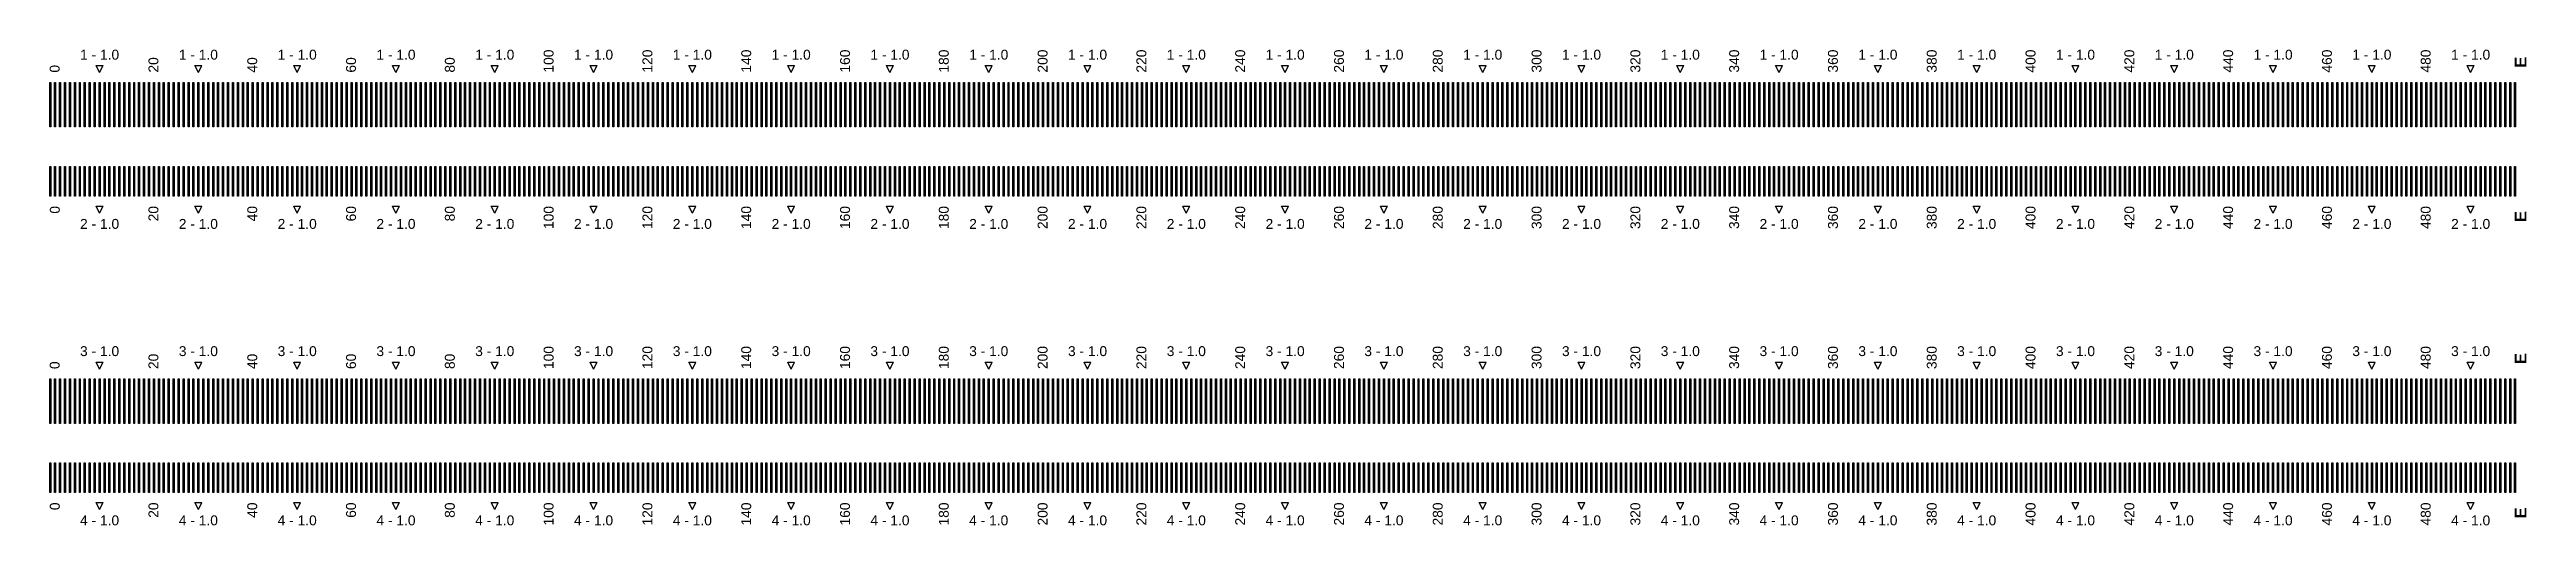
# Model space of a CAD drawing. Extents: x -24493 to 76507, y 84496 to 185496.
# Drawn here: x 28657 to 31164, y 155025 to 155507 of the extents above; entities that cross this region are included whole.
import ezdxf

# ---------------------------------------------------------------- set-up
doc = ezdxf.new("R2010")
doc.units = 13
doc.layers.add('CL - Label-1', color=120, linetype='Continuous')
doc.layers.add('CL - Label-2', color=132, linetype='Continuous')
doc.layers.add('CL - Sub-Micro', color=7, linetype='Continuous', true_color=0x47d1ff)
doc.styles.get("Standard").update_dxf_attribs({"font": 'arial.ttf'})

msp = doc.modelspace()

# ---------------------------------------------------------------- texts
at = {"layer": 'CL - Label-1'}
for s, width, heights, insert, char_height, attachment_point, rotation in [('20', 21.565, [8.55], (28756.8, 155483.4), 10, 1, 90), ('40', 21.565, [8.55], (28856.8, 155483.4), 10, 1, 90), ('60', 21.565, [8.55], (28956.8, 155483.4), 10, 1, 90), ('80', 21.565, [8.55], (29056.8, 155483.4), 10, 1, 90), ('100', 21.565, [8.55], (29156.8, 155483.4), 10, 1, 90), ('120', 21.565, [8.55], (29256.8, 155483.4), 10, 1, 90), ('140', 21.565, [8.55], (29356.8, 155483.4), 10, 1, 90), ('160', 21.565, [8.55], (29456.8, 155483.4), 10, 1, 90), ('180', 21.565, [8.55], (29556.8, 155483.4), 10, 1, 90), ('200', 21.565, [8.55], (29656.8, 155483.4), 10, 1, 90), ('220', 21.565, [8.55], (29756.8, 155483.4), 10, 1, 90), ('240', 21.565, [8.55], (29856.8, 155483.4), 10, 1, 90), ('260', 21.565, [8.55], (29956.8, 155483.4), 10, 1, 90), ('280', 21.565, [8.55], (30056.8, 155483.4), 10, 1, 90), ('300', 21.565, [8.55], (30156.8, 155483.4), 10, 1, 90), ('320', 21.565, [8.55], (30256.8, 155483.4), 10, 1, 90), ('340', 21.565, [8.55], (30356.8, 155483.4), 10, 1, 90), ('360', 21.565, [8.55], (30456.8, 155483.4), 10, 1, 90), ('380', 21.565, [8.55], (30556.8, 155483.4), 10, 1, 90), ('400', 21.565, [8.55], (30656.8, 155483.4), 10, 1, 90), ('420', 21.565, [8.55], (30756.8, 155483.4), 10, 1, 90), ('440', 21.565, [8.55], (30856.8, 155483.4), 10, 1, 90), ('460', 21.565, [8.55], (30956.8, 155483.4), 10, 1, 90), ('480', 21.565, [8.55], (31056.8, 155483.4), 10, 1, 90), ('{\\fArial|b1|i0|c0|p34;E}', 33.318, [8.18], (31151.8, 155488.4), 12, 1, 90), ('0', 21.565, [8.55], (28656.8, 155483.4), 10, 1, 90), ('0', 21.565, [8.55], (28656.8, 155348.4), 10, 7, 270), ('20', 21.565, [8.55], (28756.8, 155348.4), 10, 3, 90), ('40', 21.565, [8.55], (28856.8, 155348.4), 10, 3, 90), ('60', 21.565, [8.55], (28956.8, 155348.4), 10, 3, 90), ('80', 21.565, [8.55], (29056.8, 155348.4), 10, 3, 90), ('100', 21.565, [8.55], (29156.8, 155348.4), 10, 3, 90), ('120', 21.565, [8.55], (29256.8, 155348.4), 10, 3, 90), ('140', 21.565, [8.55], (29356.8, 155348.4), 10, 3, 90), ('160', 21.565, [8.55], (29456.8, 155348.4), 10, 3, 90), ('180', 21.565, [8.55], (29556.8, 155348.4), 10, 3, 90), ('200', 21.565, [8.55], (29656.8, 155348.4), 10, 3, 90), ('220', 21.565, [8.55], (29756.8, 155348.4), 10, 3, 90), ('240', 21.565, [8.55], (29856.8, 155348.4), 10, 3, 90), ('260', 21.565, [8.55], (29956.8, 155348.4), 10, 3, 90), ('280', 21.565, [8.55], (30056.8, 155348.4), 10, 3, 90), ('300', 21.565, [8.55], (30156.8, 155348.4), 10, 3, 90), ('320', 21.565, [8.55], (30256.8, 155348.4), 10, 3, 90), ('340', 21.565, [8.55], (30356.8, 155348.4), 10, 3, 90), ('360', 21.565, [8.55], (30456.8, 155348.4), 10, 3, 90), ('380', 21.565, [8.55], (30556.8, 155348.4), 10, 3, 90), ('400', 21.565, [8.55], (30656.8, 155348.4), 10, 3, 90), ('420', 21.565, [8.55], (30756.8, 155348.4), 10, 3, 90), ('440', 21.565, [8.55], (30856.8, 155348.4), 10, 3, 90), ('460', 21.565, [8.55], (30956.8, 155348.4), 10, 3, 90), ('480', 21.565, [8.55], (31056.8, 155348.4), 10, 3, 90), ('{\\fArial|b1|i0|c0|p34;E}', 33.318, [8.18], (31151.8, 155343.4), 12, 3, 90), ('20', 21.565, [8.55], (28756.8, 155183.4), 10, 1, 90), ('40', 21.565, [8.55], (28856.8, 155183.4), 10, 1, 90), ('60', 21.565, [8.55], (28956.8, 155183.4), 10, 1, 90), ('80', 21.565, [8.55], (29056.8, 155183.4), 10, 1, 90), ('100', 21.565, [8.55], (29156.8, 155183.4), 10, 1, 90), ('120', 21.565, [8.55], (29256.8, 155183.4), 10, 1, 90), ('140', 21.565, [8.55], (29356.8, 155183.4), 10, 1, 90), ('160', 21.565, [8.55], (29456.8, 155183.4), 10, 1, 90), ('180', 21.565, [8.55], (29556.8, 155183.4), 10, 1, 90), ('200', 21.565, [8.55], (29656.8, 155183.4), 10, 1, 90), ('220', 21.565, [8.55], (29756.8, 155183.4), 10, 1, 90), ('240', 21.565, [8.55], (29856.8, 155183.4), 10, 1, 90), ('260', 21.565, [8.55], (29956.8, 155183.4), 10, 1, 90), ('280', 21.565, [8.55], (30056.8, 155183.4), 10, 1, 90), ('300', 21.565, [8.55], (30156.8, 155183.4), 10, 1, 90), ('320', 21.565, [8.55], (30256.8, 155183.4), 10, 1, 90), ('340', 21.565, [8.55], (30356.8, 155183.4), 10, 1, 90), ('360', 21.565, [8.55], (30456.8, 155183.4), 10, 1, 90), ('380', 21.565, [8.55], (30556.8, 155183.4), 10, 1, 90), ('400', 21.565, [8.55], (30656.8, 155183.4), 10, 1, 90), ('420', 21.565, [8.55], (30756.8, 155183.4), 10, 1, 90), ('440', 21.565, [8.55], (30856.8, 155183.4), 10, 1, 90), ('460', 21.565, [8.55], (30956.8, 155183.4), 10, 1, 90), ('480', 21.565, [8.55], (31056.8, 155183.4), 10, 1, 90), ('{\\fArial|b1|i0|c0|p34;E}', 33.318, [8.18], (31151.8, 155188.4), 12, 1, 90), ('0', 21.565, [8.55], (28656.8, 155183.4), 10, 1, 90), ('0', 21.565, [8.55], (28656.8, 155048.4), 10, 7, 270), ('20', 21.565, [8.55], (28756.8, 155048.4), 10, 3, 90), ('40', 21.565, [8.55], (28856.8, 155048.4), 10, 3, 90), ('60', 21.565, [8.55], (28956.8, 155048.4), 10, 3, 90), ('80', 21.565, [8.55], (29056.8, 155048.4), 10, 3, 90), ('100', 21.565, [8.55], (29156.8, 155048.4), 10, 3, 90), ('120', 21.565, [8.55], (29256.8, 155048.4), 10, 3, 90), ('140', 21.565, [8.55], (29356.8, 155048.4), 10, 3, 90), ('160', 21.565, [8.55], (29456.8, 155048.4), 10, 3, 90), ('180', 21.565, [8.55], (29556.8, 155048.4), 10, 3, 90), ('200', 21.565, [8.55], (29656.8, 155048.4), 10, 3, 90), ('220', 21.565, [8.55], (29756.8, 155048.4), 10, 3, 90), ('240', 21.565, [8.55], (29856.8, 155048.4), 10, 3, 90), ('260', 21.565, [8.55], (29956.8, 155048.4), 10, 3, 90), ('280', 21.565, [8.55], (30056.8, 155048.4), 10, 3, 90), ('300', 21.565, [8.55], (30156.8, 155048.4), 10, 3, 90), ('320', 21.565, [8.55], (30256.8, 155048.4), 10, 3, 90), ('340', 21.565, [8.55], (30356.8, 155048.4), 10, 3, 90), ('360', 21.565, [8.55], (30456.8, 155048.4), 10, 3, 90), ('380', 21.565, [8.55], (30556.8, 155048.4), 10, 3, 90), ('400', 21.565, [8.55], (30656.8, 155048.4), 10, 3, 90), ('420', 21.565, [8.55], (30756.8, 155048.4), 10, 3, 90), ('440', 21.565, [8.55], (30856.8, 155048.4), 10, 3, 90), ('460', 21.565, [8.55], (30956.8, 155048.4), 10, 3, 90), ('480', 21.565, [8.55], (31056.8, 155048.4), 10, 3, 90), ('{\\fArial|b1|i0|c0|p34;E}', 33.318, [8.18], (31151.8, 155043.4), 12, 3, 90)]:
    msp.add_mtext_dynamic_manual_height_columns(s, width=width, gutter_width=12.5, heights=heights, dxfattribs=dict(at, insert=insert, char_height=char_height, attachment_point=attachment_point, rotation=rotation))
at = {"layer": 'CL - Label-2', "char_height": 10}
for s, insert, attachment_point in [('1 - 1.0', (28707.3, 155496.4), 8), ('1 - 1.0', (28807.3, 155496.4), 8), ('1 - 1.0', (28907.3, 155496.4), 8), ('1 - 1.0', (29007.3, 155496.4), 8), ('1 - 1.0', (29107.3, 155496.4), 8), ('1 - 1.0', (29207.3, 155496.4), 8), ('1 - 1.0', (29307.3, 155496.4), 8), ('1 - 1.0', (29407.3, 155496.4), 8), ('1 - 1.0', (29507.3, 155496.4), 8), ('1 - 1.0', (29607.3, 155496.4), 8), ('1 - 1.0', (29707.3, 155496.4), 8), ('1 - 1.0', (29807.3, 155496.4), 8), ('1 - 1.0', (29907.3, 155496.4), 8), ('1 - 1.0', (30007.3, 155496.4), 8), ('1 - 1.0', (30107.3, 155496.4), 8), ('1 - 1.0', (30207.3, 155496.4), 8), ('1 - 1.0', (30307.3, 155496.4), 8), ('1 - 1.0', (30407.3, 155496.4), 8), ('1 - 1.0', (30507.3, 155496.4), 8), ('1 - 1.0', (30607.3, 155496.4), 8), ('1 - 1.0', (30707.3, 155496.4), 8), ('1 - 1.0', (30807.3, 155496.4), 8), ('1 - 1.0', (30907.3, 155496.4), 8), ('1 - 1.0', (31007.3, 155496.4), 8), ('1 - 1.0', (31107.3, 155496.4), 8), ('2 - 1.0', (28707.3, 155335.3), 2), ('2 - 1.0', (28807.3, 155335.3), 2), ('2 - 1.0', (28907.3, 155335.3), 2), ('2 - 1.0', (29007.3, 155335.3), 2), ('2 - 1.0', (29107.3, 155335.3), 2), ('2 - 1.0', (29207.3, 155335.3), 2), ('2 - 1.0', (29307.3, 155335.3), 2), ('2 - 1.0', (29407.3, 155335.3), 2), ('2 - 1.0', (29507.3, 155335.3), 2), ('2 - 1.0', (29607.3, 155335.3), 2), ('2 - 1.0', (29707.3, 155335.3), 2), ('2 - 1.0', (29807.3, 155335.3), 2), ('2 - 1.0', (29907.3, 155335.3), 2), ('2 - 1.0', (30007.3, 155335.3), 2), ('2 - 1.0', (30107.3, 155335.3), 2), ('2 - 1.0', (30207.3, 155335.3), 2), ('2 - 1.0', (30307.3, 155335.3), 2), ('2 - 1.0', (30407.3, 155335.3), 2), ('2 - 1.0', (30507.3, 155335.3), 2), ('2 - 1.0', (30607.3, 155335.3), 2), ('2 - 1.0', (30707.3, 155335.3), 2), ('2 - 1.0', (30807.3, 155335.3), 2), ('2 - 1.0', (30907.3, 155335.3), 2), ('2 - 1.0', (31007.3, 155335.3), 2), ('2 - 1.0', (31107.3, 155335.3), 2), ('3 - 1.0', (28707.3, 155196.4), 8), ('3 - 1.0', (28807.3, 155196.4), 8), ('3 - 1.0', (28907.3, 155196.4), 8), ('3 - 1.0', (29007.3, 155196.4), 8), ('3 - 1.0', (29107.3, 155196.4), 8), ('3 - 1.0', (29207.3, 155196.4), 8), ('3 - 1.0', (29307.3, 155196.4), 8), ('3 - 1.0', (29407.3, 155196.4), 8), ('3 - 1.0', (29507.3, 155196.4), 8), ('3 - 1.0', (29607.3, 155196.4), 8), ('3 - 1.0', (29707.3, 155196.4), 8), ('3 - 1.0', (29807.3, 155196.4), 8), ('3 - 1.0', (29907.3, 155196.4), 8), ('3 - 1.0', (30007.3, 155196.4), 8), ('3 - 1.0', (30107.3, 155196.4), 8), ('3 - 1.0', (30207.3, 155196.4), 8), ('3 - 1.0', (30307.3, 155196.4), 8), ('3 - 1.0', (30407.3, 155196.4), 8), ('3 - 1.0', (30507.3, 155196.4), 8), ('3 - 1.0', (30607.3, 155196.4), 8), ('3 - 1.0', (30707.3, 155196.4), 8), ('3 - 1.0', (30807.3, 155196.4), 8), ('3 - 1.0', (30907.3, 155196.4), 8), ('3 - 1.0', (31007.3, 155196.4), 8), ('3 - 1.0', (31107.3, 155196.4), 8), ('4 - 1.0', (28707.3, 155035.3), 2), ('4 - 1.0', (28807.3, 155035.3), 2), ('4 - 1.0', (28907.3, 155035.3), 2), ('4 - 1.0', (29007.3, 155035.3), 2), ('4 - 1.0', (29107.3, 155035.3), 2), ('4 - 1.0', (29207.3, 155035.3), 2), ('4 - 1.0', (29307.3, 155035.3), 2), ('4 - 1.0', (29407.3, 155035.3), 2), ('4 - 1.0', (29507.3, 155035.3), 2), ('4 - 1.0', (29607.3, 155035.3), 2), ('4 - 1.0', (29707.3, 155035.3), 2), ('4 - 1.0', (29807.3, 155035.3), 2), ('4 - 1.0', (29907.3, 155035.3), 2), ('4 - 1.0', (30007.3, 155035.3), 2), ('4 - 1.0', (30107.3, 155035.3), 2), ('4 - 1.0', (30207.3, 155035.3), 2), ('4 - 1.0', (30307.3, 155035.3), 2), ('4 - 1.0', (30407.3, 155035.3), 2), ('4 - 1.0', (30507.3, 155035.3), 2), ('4 - 1.0', (30607.3, 155035.3), 2), ('4 - 1.0', (30707.3, 155035.3), 2), ('4 - 1.0', (30807.3, 155035.3), 2), ('4 - 1.0', (30907.3, 155035.3), 2), ('4 - 1.0', (31007.3, 155035.3), 2), ('4 - 1.0', (31107.3, 155035.3), 2)]:
    msp.add_mtext_dynamic_manual_height_columns(s, width=52.304, gutter_width=12.5, heights=[18.1], dxfattribs=dict(at, insert=insert, attachment_point=attachment_point))

# ---------------------------------------------------------------- linework, layer by layer
at = {"layer": 'CL - Label-2'}
for p, q in [((28707.3, 155483.4), (28703.8, 155490.5)), ((28703.8, 155490.5), (28710.8, 155490.5)), ((28707.3, 155483.4), (28710.8, 155490.5)), ((28807.3, 155483.4), (28803.8, 155490.5)), ((28803.8, 155490.5), (28810.8, 155490.5)), ((28807.3, 155483.4), (28810.8, 155490.5)), ((28907.3, 155483.4), (28903.8, 155490.5)), ((28903.8, 155490.5), (28910.8, 155490.5)), ((28907.3, 155483.4), (28910.8, 155490.5)), ((29007.3, 155483.4), (29003.8, 155490.5)), ((29003.8, 155490.5), (29010.8, 155490.5)), ((29007.3, 155483.4), (29010.8, 155490.5)), ((29107.3, 155483.4), (29103.8, 155490.5)), ((29103.8, 155490.5), (29110.8, 155490.5)), ((29107.3, 155483.4), (29110.8, 155490.5)), ((29207.3, 155483.4), (29203.8, 155490.5)), ((29203.8, 155490.5), (29210.8, 155490.5)), ((29207.3, 155483.4), (29210.8, 155490.5)), ((29307.3, 155483.4), (29303.8, 155490.5)), ((29303.8, 155490.5), (29310.8, 155490.5)), ((29307.3, 155483.4), (29310.8, 155490.5)), ((29407.3, 155483.4), (29403.8, 155490.5)), ((29403.8, 155490.5), (29410.8, 155490.5)), ((29407.3, 155483.4), (29410.8, 155490.5)), ((29507.3, 155483.4), (29503.8, 155490.5)), ((29503.8, 155490.5), (29510.8, 155490.5)), ((29507.3, 155483.4), (29510.8, 155490.5)), ((29607.3, 155483.4), (29603.8, 155490.5)), ((29603.8, 155490.5), (29610.8, 155490.5)), ((29607.3, 155483.4), (29610.8, 155490.5)), ((29707.3, 155483.4), (29703.8, 155490.5)), ((29703.8, 155490.5), (29710.8, 155490.5)), ((29707.3, 155483.4), (29710.8, 155490.5)), ((29807.3, 155483.4), (29803.8, 155490.5)), ((29803.8, 155490.5), (29810.8, 155490.5)), ((29807.3, 155483.4), (29810.8, 155490.5)), ((29907.3, 155483.4), (29903.8, 155490.5)), ((29903.8, 155490.5), (29910.8, 155490.5)), ((29907.3, 155483.4), (29910.8, 155490.5)), ((30007.3, 155483.4), (30003.8, 155490.5)), ((30003.8, 155490.5), (30010.8, 155490.5)), ((30007.3, 155483.4), (30010.8, 155490.5)), ((30107.3, 155483.4), (30103.8, 155490.5)), ((30103.8, 155490.5), (30110.8, 155490.5)), ((30107.3, 155483.4), (30110.8, 155490.5)), ((30207.3, 155483.4), (30203.8, 155490.5)), ((30203.8, 155490.5), (30210.8, 155490.5)), ((30207.3, 155483.4), (30210.8, 155490.5)), ((30307.3, 155483.4), (30303.8, 155490.5)), ((30303.8, 155490.5), (30310.8, 155490.5)), ((30307.3, 155483.4), (30310.8, 155490.5)), ((30407.3, 155483.4), (30403.8, 155490.5)), ((30403.8, 155490.5), (30410.8, 155490.5)), ((30407.3, 155483.4), (30410.8, 155490.5)), ((30507.3, 155483.4), (30503.8, 155490.5)), ((30503.8, 155490.5), (30510.8, 155490.5)), ((30507.3, 155483.4), (30510.8, 155490.5)), ((30607.3, 155483.4), (30603.8, 155490.5)), ((30603.8, 155490.5), (30610.8, 155490.5)), ((30607.3, 155483.4), (30610.8, 155490.5)), ((30707.3, 155483.4), (30703.8, 155490.5)), ((30703.8, 155490.5), (30710.8, 155490.5)), ((30707.3, 155483.4), (30710.8, 155490.5)), ((30807.3, 155483.4), (30803.8, 155490.5)), ((30803.8, 155490.5), (30810.8, 155490.5)), ((30807.3, 155483.4), (30810.8, 155490.5)), ((30907.3, 155483.4), (30903.8, 155490.5)), ((30903.8, 155490.5), (30910.8, 155490.5)), ((30907.3, 155483.4), (30910.8, 155490.5)), ((31007.3, 155483.4), (31003.8, 155490.5)), ((31003.8, 155490.5), (31010.8, 155490.5)), ((31007.3, 155483.4), (31010.8, 155490.5)), ((31107.3, 155483.4), (31103.8, 155490.5)), ((31103.8, 155490.5), (31110.8, 155490.5)), ((31107.3, 155483.4), (31110.8, 155490.5)), ((28707.3, 155341.3), (28703.8, 155348.4)), ((28703.8, 155348.4), (28710.8, 155348.4)), ((28707.3, 155341.3), (28710.8, 155348.4)), ((28807.3, 155341.3), (28803.8, 155348.4)), ((28803.8, 155348.4), (28810.8, 155348.4)), ((28807.3, 155341.3), (28810.8, 155348.4)), ((28907.3, 155341.3), (28903.8, 155348.4)), ((28903.8, 155348.4), (28910.8, 155348.4)), ((28907.3, 155341.3), (28910.8, 155348.4)), ((29007.3, 155341.3), (29003.8, 155348.4)), ((29003.8, 155348.4), (29010.8, 155348.4)), ((29007.3, 155341.3), (29010.8, 155348.4)), ((29107.3, 155341.3), (29103.8, 155348.4)), ((29103.8, 155348.4), (29110.8, 155348.4)), ((29107.3, 155341.3), (29110.8, 155348.4)), ((29207.3, 155341.3), (29203.8, 155348.4)), ((29203.8, 155348.4), (29210.8, 155348.4)), ((29207.3, 155341.3), (29210.8, 155348.4)), ((29307.3, 155341.3), (29303.8, 155348.4)), ((29303.8, 155348.4), (29310.8, 155348.4)), ((29307.3, 155341.3), (29310.8, 155348.4)), ((29407.3, 155341.3), (29403.8, 155348.4)), ((29403.8, 155348.4), (29410.8, 155348.4)), ((29407.3, 155341.3), (29410.8, 155348.4)), ((29507.3, 155341.3), (29503.8, 155348.4)), ((29503.8, 155348.4), (29510.8, 155348.4)), ((29507.3, 155341.3), (29510.8, 155348.4)), ((29607.3, 155341.3), (29603.8, 155348.4)), ((29603.8, 155348.4), (29610.8, 155348.4)), ((29607.3, 155341.3), (29610.8, 155348.4)), ((29707.3, 155341.3), (29703.8, 155348.4)), ((29703.8, 155348.4), (29710.8, 155348.4)), ((29707.3, 155341.3), (29710.8, 155348.4)), ((29807.3, 155341.3), (29803.8, 155348.4)), ((29803.8, 155348.4), (29810.8, 155348.4)), ((29807.3, 155341.3), (29810.8, 155348.4)), ((29907.3, 155341.3), (29903.8, 155348.4)), ((29903.8, 155348.4), (29910.8, 155348.4)), ((29907.3, 155341.3), (29910.8, 155348.4)), ((30007.3, 155341.3), (30003.8, 155348.4)), ((30003.8, 155348.4), (30010.8, 155348.4)), ((30007.3, 155341.3), (30010.8, 155348.4)), ((30107.3, 155341.3), (30103.8, 155348.4)), ((30103.8, 155348.4), (30110.8, 155348.4)), ((30107.3, 155341.3), (30110.8, 155348.4)), ((30207.3, 155341.3), (30203.8, 155348.4)), ((30203.8, 155348.4), (30210.8, 155348.4)), ((30207.3, 155341.3), (30210.8, 155348.4)), ((30307.3, 155341.3), (30303.8, 155348.4)), ((30303.8, 155348.4), (30310.8, 155348.4)), ((30307.3, 155341.3), (30310.8, 155348.4)), ((30407.3, 155341.3), (30403.8, 155348.4)), ((30403.8, 155348.4), (30410.8, 155348.4)), ((30407.3, 155341.3), (30410.8, 155348.4)), ((30507.3, 155341.3), (30503.8, 155348.4)), ((30503.8, 155348.4), (30510.8, 155348.4)), ((30507.3, 155341.3), (30510.8, 155348.4)), ((30607.3, 155341.3), (30603.8, 155348.4)), ((30603.8, 155348.4), (30610.8, 155348.4)), ((30607.3, 155341.3), (30610.8, 155348.4)), ((30707.3, 155341.3), (30703.8, 155348.4)), ((30703.8, 155348.4), (30710.8, 155348.4)), ((30707.3, 155341.3), (30710.8, 155348.4)), ((30807.3, 155341.3), (30803.8, 155348.4)), ((30803.8, 155348.4), (30810.8, 155348.4)), ((30807.3, 155341.3), (30810.8, 155348.4)), ((30907.3, 155341.3), (30903.8, 155348.4)), ((30903.8, 155348.4), (30910.8, 155348.4)), ((30907.3, 155341.3), (30910.8, 155348.4)), ((31007.3, 155341.3), (31003.8, 155348.4)), ((31003.8, 155348.4), (31010.8, 155348.4)), ((31007.3, 155341.3), (31010.8, 155348.4)), ((31107.3, 155341.3), (31103.8, 155348.4)), ((31103.8, 155348.4), (31110.8, 155348.4)), ((31107.3, 155341.3), (31110.8, 155348.4)), ((28707.3, 155183.4), (28703.8, 155190.5)), ((28703.8, 155190.5), (28710.8, 155190.5)), ((28707.3, 155183.4), (28710.8, 155190.5)), ((28807.3, 155183.4), (28803.8, 155190.5)), ((28803.8, 155190.5), (28810.8, 155190.5)), ((28807.3, 155183.4), (28810.8, 155190.5)), ((28907.3, 155183.4), (28903.8, 155190.5)), ((28903.8, 155190.5), (28910.8, 155190.5)), ((28907.3, 155183.4), (28910.8, 155190.5)), ((29007.3, 155183.4), (29003.8, 155190.5)), ((29003.8, 155190.5), (29010.8, 155190.5)), ((29007.3, 155183.4), (29010.8, 155190.5)), ((29107.3, 155183.4), (29103.8, 155190.5)), ((29103.8, 155190.5), (29110.8, 155190.5)), ((29107.3, 155183.4), (29110.8, 155190.5)), ((29207.3, 155183.4), (29203.8, 155190.5)), ((29203.8, 155190.5), (29210.8, 155190.5)), ((29207.3, 155183.4), (29210.8, 155190.5)), ((29307.3, 155183.4), (29303.8, 155190.5)), ((29303.8, 155190.5), (29310.8, 155190.5)), ((29307.3, 155183.4), (29310.8, 155190.5)), ((29407.3, 155183.4), (29403.8, 155190.5)), ((29403.8, 155190.5), (29410.8, 155190.5)), ((29407.3, 155183.4), (29410.8, 155190.5)), ((29507.3, 155183.4), (29503.8, 155190.5)), ((29503.8, 155190.5), (29510.8, 155190.5)), ((29507.3, 155183.4), (29510.8, 155190.5)), ((29607.3, 155183.4), (29603.8, 155190.5)), ((29603.8, 155190.5), (29610.8, 155190.5)), ((29607.3, 155183.4), (29610.8, 155190.5)), ((29707.3, 155183.4), (29703.8, 155190.5)), ((29703.8, 155190.5), (29710.8, 155190.5)), ((29707.3, 155183.4), (29710.8, 155190.5)), ((29807.3, 155183.4), (29803.8, 155190.5)), ((29803.8, 155190.5), (29810.8, 155190.5)), ((29807.3, 155183.4), (29810.8, 155190.5)), ((29907.3, 155183.4), (29903.8, 155190.5)), ((29903.8, 155190.5), (29910.8, 155190.5)), ((29907.3, 155183.4), (29910.8, 155190.5)), ((30007.3, 155183.4), (30003.8, 155190.5)), ((30003.8, 155190.5), (30010.8, 155190.5)), ((30007.3, 155183.4), (30010.8, 155190.5)), ((30107.3, 155183.4), (30103.8, 155190.5)), ((30103.8, 155190.5), (30110.8, 155190.5)), ((30107.3, 155183.4), (30110.8, 155190.5)), ((30207.3, 155183.4), (30203.8, 155190.5)), ((30203.8, 155190.5), (30210.8, 155190.5)), ((30207.3, 155183.4), (30210.8, 155190.5)), ((30307.3, 155183.4), (30303.8, 155190.5)), ((30303.8, 155190.5), (30310.8, 155190.5)), ((30307.3, 155183.4), (30310.8, 155190.5)), ((30407.3, 155183.4), (30403.8, 155190.5)), ((30403.8, 155190.5), (30410.8, 155190.5)), ((30407.3, 155183.4), (30410.8, 155190.5)), ((30507.3, 155183.4), (30503.8, 155190.5)), ((30503.8, 155190.5), (30510.8, 155190.5)), ((30507.3, 155183.4), (30510.8, 155190.5)), ((30607.3, 155183.4), (30603.8, 155190.5)), ((30603.8, 155190.5), (30610.8, 155190.5)), ((30607.3, 155183.4), (30610.8, 155190.5)), ((30707.3, 155183.4), (30703.8, 155190.5)), ((30703.8, 155190.5), (30710.8, 155190.5)), ((30707.3, 155183.4), (30710.8, 155190.5)), ((30807.3, 155183.4), (30803.8, 155190.5)), ((30803.8, 155190.5), (30810.8, 155190.5)), ((30807.3, 155183.4), (30810.8, 155190.5)), ((30907.3, 155183.4), (30903.8, 155190.5)), ((30903.8, 155190.5), (30910.8, 155190.5)), ((30907.3, 155183.4), (30910.8, 155190.5)), ((31007.3, 155183.4), (31003.8, 155190.5)), ((31003.8, 155190.5), (31010.8, 155190.5)), ((31007.3, 155183.4), (31010.8, 155190.5)), ((31107.3, 155183.4), (31103.8, 155190.5)), ((31103.8, 155190.5), (31110.8, 155190.5)), ((31107.3, 155183.4), (31110.8, 155190.5)), ((28707.3, 155041.3), (28703.8, 155048.4)), ((28703.8, 155048.4), (28710.8, 155048.4)), ((28707.3, 155041.3), (28710.8, 155048.4)), ((28807.3, 155041.3), (28803.8, 155048.4)), ((28803.8, 155048.4), (28810.8, 155048.4)), ((28807.3, 155041.3), (28810.8, 155048.4)), ((28907.3, 155041.3), (28903.8, 155048.4)), ((28903.8, 155048.4), (28910.8, 155048.4)), ((28907.3, 155041.3), (28910.8, 155048.4)), ((29007.3, 155041.3), (29003.8, 155048.4)), ((29003.8, 155048.4), (29010.8, 155048.4)), ((29007.3, 155041.3), (29010.8, 155048.4)), ((29107.3, 155041.3), (29103.8, 155048.4)), ((29103.8, 155048.4), (29110.8, 155048.4)), ((29107.3, 155041.3), (29110.8, 155048.4)), ((29207.3, 155041.3), (29203.8, 155048.4)), ((29203.8, 155048.4), (29210.8, 155048.4)), ((29207.3, 155041.3), (29210.8, 155048.4)), ((29307.3, 155041.3), (29303.8, 155048.4)), ((29303.8, 155048.4), (29310.8, 155048.4)), ((29307.3, 155041.3), (29310.8, 155048.4)), ((29407.3, 155041.3), (29403.8, 155048.4)), ((29403.8, 155048.4), (29410.8, 155048.4)), ((29407.3, 155041.3), (29410.8, 155048.4)), ((29507.3, 155041.3), (29503.8, 155048.4)), ((29503.8, 155048.4), (29510.8, 155048.4)), ((29507.3, 155041.3), (29510.8, 155048.4)), ((29607.3, 155041.3), (29603.8, 155048.4)), ((29603.8, 155048.4), (29610.8, 155048.4)), ((29607.3, 155041.3), (29610.8, 155048.4)), ((29707.3, 155041.3), (29703.8, 155048.4)), ((29703.8, 155048.4), (29710.8, 155048.4)), ((29707.3, 155041.3), (29710.8, 155048.4)), ((29807.3, 155041.3), (29803.8, 155048.4)), ((29803.8, 155048.4), (29810.8, 155048.4)), ((29807.3, 155041.3), (29810.8, 155048.4)), ((29907.3, 155041.3), (29903.8, 155048.4)), ((29903.8, 155048.4), (29910.8, 155048.4)), ((29907.3, 155041.3), (29910.8, 155048.4)), ((30007.3, 155041.3), (30003.8, 155048.4)), ((30003.8, 155048.4), (30010.8, 155048.4)), ((30007.3, 155041.3), (30010.8, 155048.4)), ((30107.3, 155041.3), (30103.8, 155048.4)), ((30103.8, 155048.4), (30110.8, 155048.4)), ((30107.3, 155041.3), (30110.8, 155048.4)), ((30207.3, 155041.3), (30203.8, 155048.4)), ((30203.8, 155048.4), (30210.8, 155048.4)), ((30207.3, 155041.3), (30210.8, 155048.4)), ((30307.3, 155041.3), (30303.8, 155048.4)), ((30303.8, 155048.4), (30310.8, 155048.4)), ((30307.3, 155041.3), (30310.8, 155048.4)), ((30407.3, 155041.3), (30403.8, 155048.4)), ((30403.8, 155048.4), (30410.8, 155048.4)), ((30407.3, 155041.3), (30410.8, 155048.4)), ((30507.3, 155041.3), (30503.8, 155048.4)), ((30503.8, 155048.4), (30510.8, 155048.4)), ((30507.3, 155041.3), (30510.8, 155048.4)), ((30607.3, 155041.3), (30603.8, 155048.4)), ((30603.8, 155048.4), (30610.8, 155048.4)), ((30607.3, 155041.3), (30610.8, 155048.4)), ((30707.3, 155041.3), (30703.8, 155048.4)), ((30703.8, 155048.4), (30710.8, 155048.4)), ((30707.3, 155041.3), (30710.8, 155048.4)), ((30807.3, 155041.3), (30803.8, 155048.4)), ((30803.8, 155048.4), (30810.8, 155048.4)), ((30807.3, 155041.3), (30810.8, 155048.4)), ((30907.3, 155041.3), (30903.8, 155048.4)), ((30903.8, 155048.4), (30910.8, 155048.4)), ((30907.3, 155041.3), (30910.8, 155048.4)), ((31007.3, 155041.3), (31003.8, 155048.4)), ((31003.8, 155048.4), (31010.8, 155048.4)), ((31007.3, 155041.3), (31010.8, 155048.4)), ((31107.3, 155041.3), (31103.8, 155048.4)), ((31103.8, 155048.4), (31110.8, 155048.4)), ((31107.3, 155041.3), (31110.8, 155048.4))]:
    msp.add_line(p, q, dxfattribs=at)
at = {"layer": 'CL - Sub-Micro'}
for p, q in [((28656.8, 155473.4), (28657.8, 155473.4)), ((28656.8, 155428.4), (28656.8, 155473.4)), ((28657.8, 155473.4), (28657.8, 155428.4)), ((28661.8, 155473.4), (28662.8, 155473.4)), ((28661.8, 155428.4), (28661.8, 155473.4)), ((28662.8, 155473.4), (28662.8, 155428.4)), ((28666.8, 155473.4), (28667.8, 155473.4)), ((28666.8, 155428.4), (28666.8, 155473.4)), ((28667.8, 155473.4), (28667.8, 155428.4)), ((28671.8, 155473.4), (28672.8, 155473.4)), ((28671.8, 155428.4), (28671.8, 155473.4)), ((28672.8, 155473.4), (28672.8, 155428.4)), ((28676.8, 155473.4), (28677.8, 155473.4)), ((28676.8, 155428.4), (28676.8, 155473.4)), ((28677.8, 155473.4), (28677.8, 155428.4)), ((28681.8, 155473.4), (28682.8, 155473.4)), ((28681.8, 155428.4), (28681.8, 155473.4)), ((28682.8, 155473.4), (28682.8, 155428.4)), ((28686.8, 155473.4), (28687.8, 155473.4)), ((28686.8, 155428.4), (28686.8, 155473.4)), ((28687.8, 155473.4), (28687.8, 155428.4)), ((28691.8, 155473.4), (28692.8, 155473.4)), ((28691.8, 155428.4), (28691.8, 155473.4)), ((28692.8, 155473.4), (28692.8, 155428.4)), ((28696.8, 155473.4), (28697.8, 155473.4)), ((28696.8, 155428.4), (28696.8, 155473.4)), ((28697.8, 155473.4), (28697.8, 155428.4)), ((28701.8, 155473.4), (28702.8, 155473.4)), ((28701.8, 155428.4), (28701.8, 155473.4)), ((28702.8, 155473.4), (28702.8, 155428.4)), ((28706.8, 155473.4), (28707.8, 155473.4)), ((28706.8, 155428.4), (28706.8, 155473.4)), ((28707.8, 155473.4), (28707.8, 155428.4)), ((28711.8, 155473.4), (28712.8, 155473.4)), ((28711.8, 155428.4), (28711.8, 155473.4)), ((28712.8, 155473.4), (28712.8, 155428.4)), ((28716.8, 155473.4), (28717.8, 155473.4)), ((28716.8, 155428.4), (28716.8, 155473.4)), ((28717.8, 155473.4), (28717.8, 155428.4)), ((28721.8, 155473.4), (28722.8, 155473.4)), ((28721.8, 155428.4), (28721.8, 155473.4)), ((28722.8, 155473.4), (28722.8, 155428.4)), ((28726.8, 155473.4), (28727.8, 155473.4)), ((28726.8, 155428.4), (28726.8, 155473.4)), ((28727.8, 155473.4), (28727.8, 155428.4)), ((28731.8, 155473.4), (28732.8, 155473.4)), ((28731.8, 155428.4), (28731.8, 155473.4)), ((28732.8, 155473.4), (28732.8, 155428.4)), ((28736.8, 155473.4), (28737.8, 155473.4)), ((28736.8, 155428.4), (28736.8, 155473.4)), ((28737.8, 155473.4), (28737.8, 155428.4)), ((28741.8, 155473.4), (28742.8, 155473.4)), ((28741.8, 155428.4), (28741.8, 155473.4)), ((28742.8, 155473.4), (28742.8, 155428.4)), ((28746.8, 155473.4), (28747.8, 155473.4)), ((28746.8, 155428.4), (28746.8, 155473.4)), ((28747.8, 155473.4), (28747.8, 155428.4)), ((28751.8, 155473.4), (28752.8, 155473.4)), ((28751.8, 155428.4), (28751.8, 155473.4)), ((28752.8, 155473.4), (28752.8, 155428.4)), ((28756.8, 155473.4), (28757.8, 155473.4)), ((28756.8, 155428.4), (28756.8, 155473.4)), ((28757.8, 155473.4), (28757.8, 155428.4)), ((28761.8, 155473.4), (28762.8, 155473.4)), ((28761.8, 155428.4), (28761.8, 155473.4)), ((28762.8, 155473.4), (28762.8, 155428.4)), ((28766.8, 155473.4), (28767.8, 155473.4)), ((28766.8, 155428.4), (28766.8, 155473.4)), ((28767.8, 155473.4), (28767.8, 155428.4)), ((28771.8, 155473.4), (28772.8, 155473.4)), ((28771.8, 155428.4), (28771.8, 155473.4)), ((28772.8, 155473.4), (28772.8, 155428.4)), ((28776.8, 155473.4), (28777.8, 155473.4)), ((28776.8, 155428.4), (28776.8, 155473.4)), ((28777.8, 155473.4), (28777.8, 155428.4)), ((28781.8, 155473.4), (28782.8, 155473.4)), ((28781.8, 155428.4), (28781.8, 155473.4)), ((28782.8, 155473.4), (28782.8, 155428.4)), ((28786.8, 155473.4), (28787.8, 155473.4)), ((28786.8, 155428.4), (28786.8, 155473.4)), ((28787.8, 155473.4), (28787.8, 155428.4)), ((28791.8, 155473.4), (28792.8, 155473.4)), ((28791.8, 155428.4), (28791.8, 155473.4)), ((28792.8, 155473.4), (28792.8, 155428.4)), ((28796.8, 155473.4), (28797.8, 155473.4)), ((28796.8, 155428.4), (28796.8, 155473.4)), ((28797.8, 155473.4), (28797.8, 155428.4)), ((28801.8, 155473.4), (28802.8, 155473.4)), ((28801.8, 155428.4), (28801.8, 155473.4)), ((28802.8, 155473.4), (28802.8, 155428.4)), ((28806.8, 155473.4), (28807.8, 155473.4)), ((28806.8, 155428.4), (28806.8, 155473.4)), ((28807.8, 155473.4), (28807.8, 155428.4)), ((28811.8, 155473.4), (28812.8, 155473.4)), ((28811.8, 155428.4), (28811.8, 155473.4)), ((28812.8, 155473.4), (28812.8, 155428.4)), ((28816.8, 155473.4), (28817.8, 155473.4)), ((28816.8, 155428.4), (28816.8, 155473.4)), ((28817.8, 155473.4), (28817.8, 155428.4)), ((28821.8, 155473.4), (28822.8, 155473.4)), ((28821.8, 155428.4), (28821.8, 155473.4)), ((28822.8, 155473.4), (28822.8, 155428.4)), ((28826.8, 155473.4), (28827.8, 155473.4)), ((28826.8, 155428.4), (28826.8, 155473.4)), ((28827.8, 155473.4), (28827.8, 155428.4)), ((28831.8, 155473.4), (28832.8, 155473.4)), ((28831.8, 155428.4), (28831.8, 155473.4)), ((28832.8, 155473.4), (28832.8, 155428.4)), ((28836.8, 155473.4), (28837.8, 155473.4)), ((28836.8, 155428.4), (28836.8, 155473.4)), ((28837.8, 155473.4), (28837.8, 155428.4)), ((28841.8, 155473.4), (28842.8, 155473.4)), ((28841.8, 155428.4), (28841.8, 155473.4)), ((28842.8, 155473.4), (28842.8, 155428.4)), ((28846.8, 155473.4), (28847.8, 155473.4)), ((28846.8, 155428.4), (28846.8, 155473.4)), ((28847.8, 155473.4), (28847.8, 155428.4)), ((28851.8, 155473.4), (28852.8, 155473.4)), ((28851.8, 155428.4), (28851.8, 155473.4)), ((28852.8, 155473.4), (28852.8, 155428.4)), ((28856.8, 155473.4), (28857.8, 155473.4)), ((28856.8, 155428.4), (28856.8, 155473.4)), ((28857.8, 155473.4), (28857.8, 155428.4)), ((28861.8, 155473.4), (28862.8, 155473.4)), ((28861.8, 155428.4), (28861.8, 155473.4)), ((28862.8, 155473.4), (28862.8, 155428.4)), ((28866.8, 155473.4), (28867.8, 155473.4)), ((28866.8, 155428.4), (28866.8, 155473.4)), ((28867.8, 155473.4), (28867.8, 155428.4)), ((28871.8, 155473.4), (28872.8, 155473.4)), ((28871.8, 155428.4), (28871.8, 155473.4)), ((28872.8, 155473.4), (28872.8, 155428.4)), ((28876.8, 155473.4), (28877.8, 155473.4)), ((28876.8, 155428.4), (28876.8, 155473.4)), ((28877.8, 155473.4), (28877.8, 155428.4)), ((28881.8, 155473.4), (28882.8, 155473.4)), ((28881.8, 155428.4), (28881.8, 155473.4)), ((28882.8, 155473.4), (28882.8, 155428.4)), ((28886.8, 155473.4), (28887.8, 155473.4)), ((28886.8, 155428.4), (28886.8, 155473.4)), ((28887.8, 155473.4), (28887.8, 155428.4)), ((28891.8, 155473.4), (28892.8, 155473.4)), ((28891.8, 155428.4), (28891.8, 155473.4)), ((28892.8, 155473.4), (28892.8, 155428.4)), ((28896.8, 155473.4), (28897.8, 155473.4)), ((28896.8, 155428.4), (28896.8, 155473.4)), ((28897.8, 155473.4), (28897.8, 155428.4)), ((28901.8, 155473.4), (28902.8, 155473.4)), ((28901.8, 155428.4), (28901.8, 155473.4)), ((28902.8, 155473.4), (28902.8, 155428.4)), ((28906.8, 155473.4), (28907.8, 155473.4)), ((28906.8, 155428.4), (28906.8, 155473.4)), ((28907.8, 155473.4), (28907.8, 155428.4)), ((28911.8, 155473.4), (28912.8, 155473.4)), ((28911.8, 155428.4), (28911.8, 155473.4)), ((28912.8, 155473.4), (28912.8, 155428.4)), ((28916.8, 155473.4), (28917.8, 155473.4)), ((28916.8, 155428.4), (28916.8, 155473.4)), ((28917.8, 155473.4), (28917.8, 155428.4)), ((28921.8, 155473.4), (28922.8, 155473.4)), ((28921.8, 155428.4), (28921.8, 155473.4)), ((28922.8, 155473.4), (28922.8, 155428.4)), ((28926.8, 155473.4), (28927.8, 155473.4)), ((28926.8, 155428.4), (28926.8, 155473.4)), ((28927.8, 155473.4), (28927.8, 155428.4)), ((28931.8, 155473.4), (28932.8, 155473.4)), ((28931.8, 155428.4), (28931.8, 155473.4)), ((28932.8, 155473.4), (28932.8, 155428.4)), ((28936.8, 155473.4), (28937.8, 155473.4)), ((28936.8, 155428.4), (28936.8, 155473.4)), ((28937.8, 155473.4), (28937.8, 155428.4)), ((28941.8, 155473.4), (28942.8, 155473.4)), ((28941.8, 155428.4), (28941.8, 155473.4)), ((28942.8, 155473.4), (28942.8, 155428.4)), ((28946.8, 155473.4), (28947.8, 155473.4)), ((28946.8, 155428.4), (28946.8, 155473.4)), ((28947.8, 155473.4), (28947.8, 155428.4)), ((28951.8, 155473.4), (28952.8, 155473.4)), ((28951.8, 155428.4), (28951.8, 155473.4)), ((28952.8, 155473.4), (28952.8, 155428.4)), ((28956.8, 155473.4), (28957.8, 155473.4)), ((28956.8, 155428.4), (28956.8, 155473.4)), ((28957.8, 155473.4), (28957.8, 155428.4)), ((28961.8, 155473.4), (28962.8, 155473.4)), ((28961.8, 155428.4), (28961.8, 155473.4)), ((28962.8, 155473.4), (28962.8, 155428.4)), ((28966.8, 155473.4), (28967.8, 155473.4)), ((28966.8, 155428.4), (28966.8, 155473.4)), ((28967.8, 155473.4), (28967.8, 155428.4)), ((28971.8, 155473.4), (28972.8, 155473.4)), ((28971.8, 155428.4), (28971.8, 155473.4)), ((28972.8, 155473.4), (28972.8, 155428.4)), ((28976.8, 155473.4), (28977.8, 155473.4)), ((28976.8, 155428.4), (28976.8, 155473.4)), ((28977.8, 155473.4), (28977.8, 155428.4)), ((28981.8, 155473.4), (28982.8, 155473.4)), ((28981.8, 155428.4), (28981.8, 155473.4)), ((28982.8, 155473.4), (28982.8, 155428.4)), ((28986.8, 155473.4), (28987.8, 155473.4)), ((28986.8, 155428.4), (28986.8, 155473.4)), ((28987.8, 155473.4), (28987.8, 155428.4)), ((28991.8, 155473.4), (28992.8, 155473.4)), ((28991.8, 155428.4), (28991.8, 155473.4)), ((28992.8, 155473.4), (28992.8, 155428.4)), ((28996.8, 155473.4), (28997.8, 155473.4)), ((28996.8, 155428.4), (28996.8, 155473.4)), ((28997.8, 155473.4), (28997.8, 155428.4)), ((29001.8, 155473.4), (29002.8, 155473.4)), ((29001.8, 155428.4), (29001.8, 155473.4)), ((29002.8, 155473.4), (29002.8, 155428.4)), ((29006.8, 155473.4), (29007.8, 155473.4)), ((29006.8, 155428.4), (29006.8, 155473.4)), ((29007.8, 155473.4), (29007.8, 155428.4)), ((29011.8, 155473.4), (29012.8, 155473.4)), ((29011.8, 155428.4), (29011.8, 155473.4)), ((29012.8, 155473.4), (29012.8, 155428.4)), ((29016.8, 155473.4), (29017.8, 155473.4)), ((29016.8, 155428.4), (29016.8, 155473.4)), ((29017.8, 155473.4), (29017.8, 155428.4)), ((29021.8, 155473.4), (29022.8, 155473.4)), ((29021.8, 155428.4), (29021.8, 155473.4)), ((29022.8, 155473.4), (29022.8, 155428.4)), ((29026.8, 155473.4), (29027.8, 155473.4)), ((29026.8, 155428.4), (29026.8, 155473.4)), ((29027.8, 155473.4), (29027.8, 155428.4)), ((29031.8, 155473.4), (29032.8, 155473.4)), ((29031.8, 155428.4), (29031.8, 155473.4)), ((29032.8, 155473.4), (29032.8, 155428.4)), ((29036.8, 155473.4), (29037.8, 155473.4)), ((29036.8, 155428.4), (29036.8, 155473.4)), ((29037.8, 155473.4), (29037.8, 155428.4)), ((29041.8, 155473.4), (29042.8, 155473.4)), ((29041.8, 155428.4), (29041.8, 155473.4)), ((29042.8, 155473.4), (29042.8, 155428.4)), ((29046.8, 155473.4), (29047.8, 155473.4)), ((29046.8, 155428.4), (29046.8, 155473.4)), ((29047.8, 155473.4), (29047.8, 155428.4)), ((29051.8, 155473.4), (29052.8, 155473.4)), ((29051.8, 155428.4), (29051.8, 155473.4)), ((29052.8, 155473.4), (29052.8, 155428.4)), ((29056.8, 155473.4), (29057.8, 155473.4)), ((29056.8, 155428.4), (29056.8, 155473.4)), ((29057.8, 155473.4), (29057.8, 155428.4)), ((29061.8, 155473.4), (29062.8, 155473.4)), ((29061.8, 155428.4), (29061.8, 155473.4)), ((29062.8, 155473.4), (29062.8, 155428.4)), ((29066.8, 155473.4), (29067.8, 155473.4)), ((29066.8, 155428.4), (29066.8, 155473.4)), ((29067.8, 155473.4), (29067.8, 155428.4)), ((29071.8, 155473.4), (29072.8, 155473.4)), ((29071.8, 155428.4), (29071.8, 155473.4)), ((29072.8, 155473.4), (29072.8, 155428.4)), ((29076.8, 155473.4), (29077.8, 155473.4)), ((29076.8, 155428.4), (29076.8, 155473.4)), ((29077.8, 155473.4), (29077.8, 155428.4)), ((29081.8, 155473.4), (29082.8, 155473.4)), ((29081.8, 155428.4), (29081.8, 155473.4)), ((29082.8, 155473.4), (29082.8, 155428.4)), ((29086.8, 155473.4), (29087.8, 155473.4)), ((29086.8, 155428.4), (29086.8, 155473.4)), ((29087.8, 155473.4), (29087.8, 155428.4)), ((29091.8, 155473.4), (29092.8, 155473.4)), ((29091.8, 155428.4), (29091.8, 155473.4)), ((29092.8, 155473.4), (29092.8, 155428.4)), ((29096.8, 155473.4), (29097.8, 155473.4)), ((29096.8, 155428.4), (29096.8, 155473.4)), ((29097.8, 155473.4), (29097.8, 155428.4)), ((29101.8, 155473.4), (29102.8, 155473.4)), ((29101.8, 155428.4), (29101.8, 155473.4)), ((29102.8, 155473.4), (29102.8, 155428.4)), ((29106.8, 155473.4), (29107.8, 155473.4)), ((29106.8, 155428.4), (29106.8, 155473.4)), ((29107.8, 155473.4), (29107.8, 155428.4)), ((29111.8, 155473.4), (29112.8, 155473.4)), ((29111.8, 155428.4), (29111.8, 155473.4)), ((29112.8, 155473.4), (29112.8, 155428.4)), ((29116.8, 155473.4), (29117.8, 155473.4)), ((29116.8, 155428.4), (29116.8, 155473.4)), ((29117.8, 155473.4), (29117.8, 155428.4)), ((29121.8, 155473.4), (29122.8, 155473.4)), ((29121.8, 155428.4), (29121.8, 155473.4)), ((29122.8, 155473.4), (29122.8, 155428.4)), ((29126.8, 155473.4), (29127.8, 155473.4)), ((29126.8, 155428.4), (29126.8, 155473.4)), ((29127.8, 155473.4), (29127.8, 155428.4)), ((29131.8, 155473.4), (29132.8, 155473.4)), ((29131.8, 155428.4), (29131.8, 155473.4)), ((29132.8, 155473.4), (29132.8, 155428.4)), ((29136.8, 155473.4), (29137.8, 155473.4)), ((29136.8, 155428.4), (29136.8, 155473.4)), ((29137.8, 155473.4), (29137.8, 155428.4)), ((29141.8, 155473.4), (29142.8, 155473.4)), ((29141.8, 155428.4), (29141.8, 155473.4)), ((29142.8, 155473.4), (29142.8, 155428.4)), ((29146.8, 155473.4), (29147.8, 155473.4)), ((29146.8, 155428.4), (29146.8, 155473.4)), ((29147.8, 155473.4), (29147.8, 155428.4)), ((29151.8, 155473.4), (29152.8, 155473.4)), ((29151.8, 155428.4), (29151.8, 155473.4)), ((29152.8, 155473.4), (29152.8, 155428.4)), ((29156.8, 155473.4), (29157.8, 155473.4)), ((29156.8, 155428.4), (29156.8, 155473.4)), ((29157.8, 155473.4), (29157.8, 155428.4)), ((29161.8, 155473.4), (29162.8, 155473.4)), ((29161.8, 155428.4), (29161.8, 155473.4)), ((29162.8, 155473.4), (29162.8, 155428.4)), ((29166.8, 155473.4), (29167.8, 155473.4)), ((29166.8, 155428.4), (29166.8, 155473.4)), ((29167.8, 155473.4), (29167.8, 155428.4)), ((29171.8, 155473.4), (29172.8, 155473.4)), ((29171.8, 155428.4), (29171.8, 155473.4)), ((29172.8, 155473.4), (29172.8, 155428.4)), ((29176.8, 155473.4), (29177.8, 155473.4)), ((29176.8, 155428.4), (29176.8, 155473.4)), ((29177.8, 155473.4), (29177.8, 155428.4)), ((29181.8, 155473.4), (29182.8, 155473.4)), ((29181.8, 155428.4), (29181.8, 155473.4)), ((29182.8, 155473.4), (29182.8, 155428.4)), ((29186.8, 155473.4), (29187.8, 155473.4)), ((29186.8, 155428.4), (29186.8, 155473.4)), ((29187.8, 155473.4), (29187.8, 155428.4)), ((29191.8, 155473.4), (29192.8, 155473.4)), ((29191.8, 155428.4), (29191.8, 155473.4)), ((29192.8, 155473.4), (29192.8, 155428.4)), ((29196.8, 155473.4), (29197.8, 155473.4)), ((29196.8, 155428.4), (29196.8, 155473.4)), ((29197.8, 155473.4), (29197.8, 155428.4)), ((29201.8, 155473.4), (29202.8, 155473.4)), ((29201.8, 155428.4), (29201.8, 155473.4)), ((29202.8, 155473.4), (29202.8, 155428.4)), ((29206.8, 155473.4), (29207.8, 155473.4)), ((29206.8, 155428.4), (29206.8, 155473.4)), ((29207.8, 155473.4), (29207.8, 155428.4)), ((29211.8, 155473.4), (29212.8, 155473.4)), ((29211.8, 155428.4), (29211.8, 155473.4)), ((29212.8, 155473.4), (29212.8, 155428.4)), ((29216.8, 155473.4), (29217.8, 155473.4)), ((29216.8, 155428.4), (29216.8, 155473.4)), ((29217.8, 155473.4), (29217.8, 155428.4)), ((29221.8, 155473.4), (29222.8, 155473.4)), ((29221.8, 155428.4), (29221.8, 155473.4)), ((29222.8, 155473.4), (29222.8, 155428.4)), ((29226.8, 155473.4), (29227.8, 155473.4)), ((29226.8, 155428.4), (29226.8, 155473.4)), ((29227.8, 155473.4), (29227.8, 155428.4)), ((29231.8, 155473.4), (29232.8, 155473.4)), ((29231.8, 155428.4), (29231.8, 155473.4)), ((29232.8, 155473.4), (29232.8, 155428.4)), ((29236.8, 155473.4), (29237.8, 155473.4)), ((29236.8, 155428.4), (29236.8, 155473.4)), ((29237.8, 155473.4), (29237.8, 155428.4)), ((29241.8, 155473.4), (29242.8, 155473.4)), ((29241.8, 155428.4), (29241.8, 155473.4)), ((29242.8, 155473.4), (29242.8, 155428.4)), ((29246.8, 155473.4), (29247.8, 155473.4)), ((29246.8, 155428.4), (29246.8, 155473.4)), ((29247.8, 155473.4), (29247.8, 155428.4)), ((29251.8, 155473.4), (29252.8, 155473.4)), ((29251.8, 155428.4), (29251.8, 155473.4)), ((29252.8, 155473.4), (29252.8, 155428.4)), ((29256.8, 155473.4), (29257.8, 155473.4)), ((29256.8, 155428.4), (29256.8, 155473.4)), ((29257.8, 155473.4), (29257.8, 155428.4)), ((29261.8, 155473.4), (29262.8, 155473.4)), ((29261.8, 155428.4), (29261.8, 155473.4)), ((29262.8, 155473.4), (29262.8, 155428.4)), ((29266.8, 155473.4), (29267.8, 155473.4)), ((29266.8, 155428.4), (29266.8, 155473.4)), ((29267.8, 155473.4), (29267.8, 155428.4)), ((29271.8, 155473.4), (29272.8, 155473.4)), ((29271.8, 155428.4), (29271.8, 155473.4)), ((29272.8, 155473.4), (29272.8, 155428.4)), ((29276.8, 155473.4), (29277.8, 155473.4)), ((29276.8, 155428.4), (29276.8, 155473.4)), ((29277.8, 155473.4), (29277.8, 155428.4)), ((29281.8, 155473.4), (29282.8, 155473.4)), ((29281.8, 155428.4), (29281.8, 155473.4)), ((29282.8, 155473.4), (29282.8, 155428.4)), ((29286.8, 155473.4), (29287.8, 155473.4)), ((29286.8, 155428.4), (29286.8, 155473.4)), ((29287.8, 155473.4), (29287.8, 155428.4)), ((29291.8, 155473.4), (29292.8, 155473.4)), ((29291.8, 155428.4), (29291.8, 155473.4)), ((29292.8, 155473.4), (29292.8, 155428.4)), ((29296.8, 155473.4), (29297.8, 155473.4)), ((29296.8, 155428.4), (29296.8, 155473.4)), ((29297.8, 155473.4), (29297.8, 155428.4)), ((29301.8, 155473.4), (29302.8, 155473.4)), ((29301.8, 155428.4), (29301.8, 155473.4)), ((29302.8, 155473.4), (29302.8, 155428.4)), ((29306.8, 155473.4), (29307.8, 155473.4)), ((29306.8, 155428.4), (29306.8, 155473.4)), ((29307.8, 155473.4), (29307.8, 155428.4)), ((29311.8, 155473.4), (29312.8, 155473.4)), ((29311.8, 155428.4), (29311.8, 155473.4)), ((29312.8, 155473.4), (29312.8, 155428.4)), ((29316.8, 155473.4), (29317.8, 155473.4)), ((29316.8, 155428.4), (29316.8, 155473.4)), ((29317.8, 155473.4), (29317.8, 155428.4)), ((29321.8, 155473.4), (29322.8, 155473.4)), ((29321.8, 155428.4), (29321.8, 155473.4)), ((29322.8, 155473.4), (29322.8, 155428.4)), ((29326.8, 155473.4), (29327.8, 155473.4)), ((29326.8, 155428.4), (29326.8, 155473.4)), ((29327.8, 155473.4), (29327.8, 155428.4)), ((29331.8, 155473.4), (29332.8, 155473.4)), ((29331.8, 155428.4), (29331.8, 155473.4)), ((29332.8, 155473.4), (29332.8, 155428.4)), ((29336.8, 155473.4), (29337.8, 155473.4)), ((29336.8, 155428.4), (29336.8, 155473.4)), ((29337.8, 155473.4), (29337.8, 155428.4)), ((29341.8, 155473.4), (29342.8, 155473.4)), ((29341.8, 155428.4), (29341.8, 155473.4)), ((29342.8, 155473.4), (29342.8, 155428.4)), ((29346.8, 155473.4), (29347.8, 155473.4)), ((29346.8, 155428.4), (29346.8, 155473.4)), ((29347.8, 155473.4), (29347.8, 155428.4)), ((29351.8, 155473.4), (29352.8, 155473.4)), ((29351.8, 155428.4), (29351.8, 155473.4)), ((29352.8, 155473.4), (29352.8, 155428.4)), ((29356.8, 155473.4), (29357.8, 155473.4)), ((29356.8, 155428.4), (29356.8, 155473.4)), ((29357.8, 155473.4), (29357.8, 155428.4)), ((29361.8, 155473.4), (29362.8, 155473.4)), ((29361.8, 155428.4), (29361.8, 155473.4)), ((29362.8, 155473.4), (29362.8, 155428.4)), ((29366.8, 155473.4), (29367.8, 155473.4)), ((29366.8, 155428.4), (29366.8, 155473.4)), ((29367.8, 155473.4), (29367.8, 155428.4)), ((29371.8, 155473.4), (29372.8, 155473.4)), ((29371.8, 155428.4), (29371.8, 155473.4)), ((29372.8, 155473.4), (29372.8, 155428.4)), ((29376.8, 155473.4), (29377.8, 155473.4)), ((29376.8, 155428.4), (29376.8, 155473.4)), ((29377.8, 155473.4), (29377.8, 155428.4)), ((29381.8, 155473.4), (29382.8, 155473.4)), ((29381.8, 155428.4), (29381.8, 155473.4)), ((29382.8, 155473.4), (29382.8, 155428.4)), ((29386.8, 155473.4), (29387.8, 155473.4)), ((29386.8, 155428.4), (29386.8, 155473.4)), ((29387.8, 155473.4), (29387.8, 155428.4)), ((29391.8, 155473.4), (29392.8, 155473.4)), ((29391.8, 155428.4), (29391.8, 155473.4)), ((29392.8, 155473.4), (29392.8, 155428.4)), ((29396.8, 155473.4), (29397.8, 155473.4)), ((29396.8, 155428.4), (29396.8, 155473.4)), ((29397.8, 155473.4), (29397.8, 155428.4)), ((29401.8, 155473.4), (29402.8, 155473.4)), ((29401.8, 155428.4), (29401.8, 155473.4)), ((29402.8, 155473.4), (29402.8, 155428.4)), ((29406.8, 155473.4), (29407.8, 155473.4)), ((29406.8, 155428.4), (29406.8, 155473.4)), ((29407.8, 155473.4), (29407.8, 155428.4)), ((29411.8, 155473.4), (29412.8, 155473.4)), ((29411.8, 155428.4), (29411.8, 155473.4)), ((29412.8, 155473.4), (29412.8, 155428.4)), ((29416.8, 155473.4), (29417.8, 155473.4)), ((29416.8, 155428.4), (29416.8, 155473.4)), ((29417.8, 155473.4), (29417.8, 155428.4)), ((29421.8, 155473.4), (29422.8, 155473.4)), ((29421.8, 155428.4), (29421.8, 155473.4)), ((29422.8, 155473.4), (29422.8, 155428.4)), ((29426.8, 155473.4), (29427.8, 155473.4)), ((29426.8, 155428.4), (29426.8, 155473.4)), ((29427.8, 155473.4), (29427.8, 155428.4)), ((29431.8, 155473.4), (29432.8, 155473.4)), ((29431.8, 155428.4), (29431.8, 155473.4)), ((29432.8, 155473.4), (29432.8, 155428.4)), ((29436.8, 155473.4), (29437.8, 155473.4)), ((29436.8, 155428.4), (29436.8, 155473.4)), ((29437.8, 155473.4), (29437.8, 155428.4)), ((29441.8, 155473.4), (29442.8, 155473.4)), ((29441.8, 155428.4), (29441.8, 155473.4)), ((29442.8, 155473.4), (29442.8, 155428.4)), ((29446.8, 155473.4), (29447.8, 155473.4)), ((29446.8, 155428.4), (29446.8, 155473.4)), ((29447.8, 155473.4), (29447.8, 155428.4)), ((29451.8, 155473.4), (29452.8, 155473.4)), ((29451.8, 155428.4), (29451.8, 155473.4)), ((29452.8, 155473.4), (29452.8, 155428.4)), ((29456.8, 155473.4), (29457.8, 155473.4)), ((29456.8, 155428.4), (29456.8, 155473.4)), ((29457.8, 155473.4), (29457.8, 155428.4)), ((29461.8, 155473.4), (29462.8, 155473.4)), ((29461.8, 155428.4), (29461.8, 155473.4)), ((29462.8, 155473.4), (29462.8, 155428.4)), ((29466.8, 155473.4), (29467.8, 155473.4)), ((29466.8, 155428.4), (29466.8, 155473.4)), ((29467.8, 155473.4), (29467.8, 155428.4)), ((29471.8, 155473.4), (29472.8, 155473.4)), ((29471.8, 155428.4), (29471.8, 155473.4)), ((29472.8, 155473.4), (29472.8, 155428.4)), ((29476.8, 155473.4), (29477.8, 155473.4)), ((29476.8, 155428.4), (29476.8, 155473.4)), ((29477.8, 155473.4), (29477.8, 155428.4)), ((29481.8, 155473.4), (29482.8, 155473.4)), ((29481.8, 155428.4), (29481.8, 155473.4)), ((29482.8, 155473.4), (29482.8, 155428.4)), ((29486.8, 155473.4), (29487.8, 155473.4)), ((29486.8, 155428.4), (29486.8, 155473.4)), ((29487.8, 155473.4), (29487.8, 155428.4)), ((29491.8, 155473.4), (29492.8, 155473.4)), ((29491.8, 155428.4), (29491.8, 155473.4)), ((29492.8, 155473.4), (29492.8, 155428.4)), ((29496.8, 155473.4), (29497.8, 155473.4)), ((29496.8, 155428.4), (29496.8, 155473.4)), ((29497.8, 155473.4), (29497.8, 155428.4)), ((29501.8, 155473.4), (29502.8, 155473.4)), ((29501.8, 155428.4), (29501.8, 155473.4)), ((29502.8, 155473.4), (29502.8, 155428.4)), ((29506.8, 155473.4), (29507.8, 155473.4)), ((29506.8, 155428.4), (29506.8, 155473.4)), ((29507.8, 155473.4), (29507.8, 155428.4)), ((29511.8, 155473.4), (29512.8, 155473.4)), ((29511.8, 155428.4), (29511.8, 155473.4)), ((29512.8, 155473.4), (29512.8, 155428.4)), ((29516.8, 155473.4), (29517.8, 155473.4)), ((29516.8, 155428.4), (29516.8, 155473.4)), ((29517.8, 155473.4), (29517.8, 155428.4)), ((29521.8, 155473.4), (29522.8, 155473.4)), ((29521.8, 155428.4), (29521.8, 155473.4)), ((29522.8, 155473.4), (29522.8, 155428.4)), ((29526.8, 155473.4), (29527.8, 155473.4)), ((29526.8, 155428.4), (29526.8, 155473.4)), ((29527.8, 155473.4), (29527.8, 155428.4)), ((29531.8, 155473.4), (29532.8, 155473.4)), ((29531.8, 155428.4), (29531.8, 155473.4)), ((29532.8, 155473.4), (29532.8, 155428.4)), ((29536.8, 155473.4), (29537.8, 155473.4)), ((29536.8, 155428.4), (29536.8, 155473.4)), ((29537.8, 155473.4), (29537.8, 155428.4)), ((29541.8, 155473.4), (29542.8, 155473.4)), ((29541.8, 155428.4), (29541.8, 155473.4)), ((29542.8, 155473.4), (29542.8, 155428.4)), ((29546.8, 155473.4), (29547.8, 155473.4)), ((29546.8, 155428.4), (29546.8, 155473.4)), ((29547.8, 155473.4), (29547.8, 155428.4)), ((29551.8, 155473.4), (29552.8, 155473.4)), ((29551.8, 155428.4), (29551.8, 155473.4)), ((29552.8, 155473.4), (29552.8, 155428.4)), ((29556.8, 155473.4), (29557.8, 155473.4)), ((29556.8, 155428.4), (29556.8, 155473.4)), ((29557.8, 155473.4), (29557.8, 155428.4)), ((29561.8, 155473.4), (29562.8, 155473.4)), ((29561.8, 155428.4), (29561.8, 155473.4)), ((29562.8, 155473.4), (29562.8, 155428.4)), ((29566.8, 155473.4), (29567.8, 155473.4)), ((29566.8, 155428.4), (29566.8, 155473.4)), ((29567.8, 155473.4), (29567.8, 155428.4)), ((29571.8, 155473.4), (29572.8, 155473.4)), ((29571.8, 155428.4), (29571.8, 155473.4)), ((29572.8, 155473.4), (29572.8, 155428.4)), ((29576.8, 155473.4), (29577.8, 155473.4)), ((29576.8, 155428.4), (29576.8, 155473.4)), ((29577.8, 155473.4), (29577.8, 155428.4)), ((29581.8, 155473.4), (29582.8, 155473.4)), ((29581.8, 155428.4), (29581.8, 155473.4)), ((29582.8, 155473.4), (29582.8, 155428.4)), ((29586.8, 155473.4), (29587.8, 155473.4)), ((29586.8, 155428.4), (29586.8, 155473.4)), ((29587.8, 155473.4), (29587.8, 155428.4)), ((29591.8, 155473.4), (29592.8, 155473.4)), ((29591.8, 155428.4), (29591.8, 155473.4)), ((29592.8, 155473.4), (29592.8, 155428.4)), ((29596.8, 155473.4), (29597.8, 155473.4)), ((29596.8, 155428.4), (29596.8, 155473.4)), ((29597.8, 155473.4), (29597.8, 155428.4)), ((29601.8, 155473.4), (29602.8, 155473.4)), ((29601.8, 155428.4), (29601.8, 155473.4)), ((29602.8, 155473.4), (29602.8, 155428.4)), ((29606.8, 155473.4), (29607.8, 155473.4)), ((29606.8, 155428.4), (29606.8, 155473.4)), ((29607.8, 155473.4), (29607.8, 155428.4)), ((29611.8, 155473.4), (29612.8, 155473.4)), ((29611.8, 155428.4), (29611.8, 155473.4)), ((29612.8, 155473.4), (29612.8, 155428.4)), ((29616.8, 155473.4), (29617.8, 155473.4)), ((29616.8, 155428.4), (29616.8, 155473.4)), ((29617.8, 155473.4), (29617.8, 155428.4)), ((29621.8, 155473.4), (29622.8, 155473.4)), ((29621.8, 155428.4), (29621.8, 155473.4)), ((29622.8, 155473.4), (29622.8, 155428.4)), ((29626.8, 155473.4), (29627.8, 155473.4)), ((29626.8, 155428.4), (29626.8, 155473.4)), ((29627.8, 155473.4), (29627.8, 155428.4)), ((29631.8, 155473.4), (29632.8, 155473.4)), ((29631.8, 155428.4), (29631.8, 155473.4)), ((29632.8, 155473.4), (29632.8, 155428.4)), ((29636.8, 155473.4), (29637.8, 155473.4)), ((29636.8, 155428.4), (29636.8, 155473.4)), ((29637.8, 155473.4), (29637.8, 155428.4)), ((29641.8, 155473.4), (29642.8, 155473.4)), ((29641.8, 155428.4), (29641.8, 155473.4)), ((29642.8, 155473.4), (29642.8, 155428.4)), ((29646.8, 155473.4), (29647.8, 155473.4)), ((29646.8, 155428.4), (29646.8, 155473.4)), ((29647.8, 155473.4), (29647.8, 155428.4)), ((29651.8, 155473.4), (29652.8, 155473.4)), ((29651.8, 155428.4), (29651.8, 155473.4)), ((29652.8, 155473.4), (29652.8, 155428.4)), ((29656.8, 155473.4), (29657.8, 155473.4)), ((29656.8, 155428.4), (29656.8, 155473.4)), ((29657.8, 155473.4), (29657.8, 155428.4)), ((29661.8, 155473.4), (29662.8, 155473.4)), ((29661.8, 155428.4), (29661.8, 155473.4)), ((29662.8, 155473.4), (29662.8, 155428.4)), ((29666.8, 155473.4), (29667.8, 155473.4)), ((29666.8, 155428.4), (29666.8, 155473.4)), ((29667.8, 155473.4), (29667.8, 155428.4)), ((29671.8, 155473.4), (29672.8, 155473.4)), ((29671.8, 155428.4), (29671.8, 155473.4)), ((29672.8, 155473.4), (29672.8, 155428.4)), ((29676.8, 155473.4), (29677.8, 155473.4)), ((29676.8, 155428.4), (29676.8, 155473.4)), ((29677.8, 155473.4), (29677.8, 155428.4)), ((29681.8, 155473.4), (29682.8, 155473.4)), ((29681.8, 155428.4), (29681.8, 155473.4)), ((29682.8, 155473.4), (29682.8, 155428.4)), ((29686.8, 155473.4), (29687.8, 155473.4)), ((29686.8, 155428.4), (29686.8, 155473.4)), ((29687.8, 155473.4), (29687.8, 155428.4)), ((29691.8, 155473.4), (29692.8, 155473.4)), ((29691.8, 155428.4), (29691.8, 155473.4)), ((29692.8, 155473.4), (29692.8, 155428.4)), ((29696.8, 155473.4), (29697.8, 155473.4)), ((29696.8, 155428.4), (29696.8, 155473.4)), ((29697.8, 155473.4), (29697.8, 155428.4)), ((29701.8, 155473.4), (29702.8, 155473.4)), ((29701.8, 155428.4), (29701.8, 155473.4)), ((29702.8, 155473.4), (29702.8, 155428.4)), ((29706.8, 155473.4), (29707.8, 155473.4)), ((29706.8, 155428.4), (29706.8, 155473.4)), ((29707.8, 155473.4), (29707.8, 155428.4)), ((29711.8, 155473.4), (29712.8, 155473.4)), ((29711.8, 155428.4), (29711.8, 155473.4)), ((29712.8, 155473.4), (29712.8, 155428.4)), ((29716.8, 155473.4), (29717.8, 155473.4)), ((29716.8, 155428.4), (29716.8, 155473.4)), ((29717.8, 155473.4), (29717.8, 155428.4)), ((29721.8, 155473.4), (29722.8, 155473.4)), ((29721.8, 155428.4), (29721.8, 155473.4)), ((29722.8, 155473.4), (29722.8, 155428.4)), ((29726.8, 155473.4), (29727.8, 155473.4)), ((29726.8, 155428.4), (29726.8, 155473.4)), ((29727.8, 155473.4), (29727.8, 155428.4)), ((29731.8, 155473.4), (29732.8, 155473.4)), ((29731.8, 155428.4), (29731.8, 155473.4)), ((29732.8, 155473.4), (29732.8, 155428.4)), ((29736.8, 155473.4), (29737.8, 155473.4)), ((29736.8, 155428.4), (29736.8, 155473.4)), ((29737.8, 155473.4), (29737.8, 155428.4)), ((29741.8, 155473.4), (29742.8, 155473.4)), ((29741.8, 155428.4), (29741.8, 155473.4)), ((29742.8, 155473.4), (29742.8, 155428.4)), ((29746.8, 155473.4), (29747.8, 155473.4)), ((29746.8, 155428.4), (29746.8, 155473.4)), ((29747.8, 155473.4), (29747.8, 155428.4)), ((29751.8, 155473.4), (29752.8, 155473.4)), ((29751.8, 155428.4), (29751.8, 155473.4)), ((29752.8, 155473.4), (29752.8, 155428.4)), ((29756.8, 155473.4), (29757.8, 155473.4)), ((29756.8, 155428.4), (29756.8, 155473.4)), ((29757.8, 155473.4), (29757.8, 155428.4)), ((29761.8, 155473.4), (29762.8, 155473.4)), ((29761.8, 155428.4), (29761.8, 155473.4)), ((29762.8, 155473.4), (29762.8, 155428.4)), ((29766.8, 155473.4), (29767.8, 155473.4)), ((29766.8, 155428.4), (29766.8, 155473.4)), ((29767.8, 155473.4), (29767.8, 155428.4)), ((29771.8, 155473.4), (29772.8, 155473.4)), ((29771.8, 155428.4), (29771.8, 155473.4)), ((29772.8, 155473.4), (29772.8, 155428.4)), ((29776.8, 155473.4), (29777.8, 155473.4)), ((29776.8, 155428.4), (29776.8, 155473.4)), ((29777.8, 155473.4), (29777.8, 155428.4)), ((29781.8, 155473.4), (29782.8, 155473.4)), ((29781.8, 155428.4), (29781.8, 155473.4)), ((29782.8, 155473.4), (29782.8, 155428.4)), ((29786.8, 155473.4), (29787.8, 155473.4)), ((29786.8, 155428.4), (29786.8, 155473.4)), ((29787.8, 155473.4), (29787.8, 155428.4)), ((29791.8, 155473.4), (29792.8, 155473.4)), ((29791.8, 155428.4), (29791.8, 155473.4)), ((29792.8, 155473.4), (29792.8, 155428.4)), ((29796.8, 155473.4), (29797.8, 155473.4)), ((29796.8, 155428.4), (29796.8, 155473.4)), ((29797.8, 155473.4), (29797.8, 155428.4)), ((29801.8, 155473.4), (29802.8, 155473.4)), ((29801.8, 155428.4), (29801.8, 155473.4)), ((29802.8, 155473.4), (29802.8, 155428.4)), ((29806.8, 155473.4), (29807.8, 155473.4)), ((29806.8, 155428.4), (29806.8, 155473.4)), ((29807.8, 155473.4), (29807.8, 155428.4)), ((29811.8, 155473.4), (29812.8, 155473.4)), ((29811.8, 155428.4), (29811.8, 155473.4)), ((29812.8, 155473.4), (29812.8, 155428.4)), ((29816.8, 155473.4), (29817.8, 155473.4)), ((29816.8, 155428.4), (29816.8, 155473.4)), ((29817.8, 155473.4), (29817.8, 155428.4)), ((29821.8, 155473.4), (29822.8, 155473.4)), ((29821.8, 155428.4), (29821.8, 155473.4)), ((29822.8, 155473.4), (29822.8, 155428.4)), ((29826.8, 155473.4), (29827.8, 155473.4)), ((29826.8, 155428.4), (29826.8, 155473.4)), ((29827.8, 155473.4), (29827.8, 155428.4)), ((29831.8, 155473.4), (29832.8, 155473.4)), ((29831.8, 155428.4), (29831.8, 155473.4)), ((29832.8, 155473.4), (29832.8, 155428.4)), ((29836.8, 155473.4), (29837.8, 155473.4)), ((29836.8, 155428.4), (29836.8, 155473.4)), ((29837.8, 155473.4), (29837.8, 155428.4)), ((29841.8, 155473.4), (29842.8, 155473.4)), ((29841.8, 155428.4), (29841.8, 155473.4)), ((29842.8, 155473.4), (29842.8, 155428.4)), ((29846.8, 155473.4), (29847.8, 155473.4)), ((29846.8, 155428.4), (29846.8, 155473.4)), ((29847.8, 155473.4), (29847.8, 155428.4)), ((29851.8, 155473.4), (29852.8, 155473.4)), ((29851.8, 155428.4), (29851.8, 155473.4)), ((29852.8, 155473.4), (29852.8, 155428.4)), ((29856.8, 155473.4), (29857.8, 155473.4)), ((29856.8, 155428.4), (29856.8, 155473.4)), ((29857.8, 155473.4), (29857.8, 155428.4)), ((29861.8, 155473.4), (29862.8, 155473.4)), ((29861.8, 155428.4), (29861.8, 155473.4)), ((29862.8, 155473.4), (29862.8, 155428.4)), ((29866.8, 155473.4), (29867.8, 155473.4)), ((29866.8, 155428.4), (29866.8, 155473.4)), ((29867.8, 155473.4), (29867.8, 155428.4)), ((29871.8, 155473.4), (29872.8, 155473.4)), ((29871.8, 155428.4), (29871.8, 155473.4)), ((29872.8, 155473.4), (29872.8, 155428.4)), ((29876.8, 155473.4), (29877.8, 155473.4)), ((29876.8, 155428.4), (29876.8, 155473.4)), ((29877.8, 155473.4), (29877.8, 155428.4)), ((29881.8, 155473.4), (29882.8, 155473.4)), ((29881.8, 155428.4), (29881.8, 155473.4)), ((29882.8, 155473.4), (29882.8, 155428.4)), ((29886.8, 155473.4), (29887.8, 155473.4)), ((29886.8, 155428.4), (29886.8, 155473.4)), ((29887.8, 155473.4), (29887.8, 155428.4)), ((29891.8, 155473.4), (29892.8, 155473.4)), ((29891.8, 155428.4), (29891.8, 155473.4)), ((29892.8, 155473.4), (29892.8, 155428.4)), ((29896.8, 155473.4), (29897.8, 155473.4)), ((29896.8, 155428.4), (29896.8, 155473.4)), ((29897.8, 155473.4), (29897.8, 155428.4)), ((29901.8, 155473.4), (29902.8, 155473.4)), ((29901.8, 155428.4), (29901.8, 155473.4)), ((29902.8, 155473.4), (29902.8, 155428.4)), ((29906.8, 155473.4), (29907.8, 155473.4)), ((29906.8, 155428.4), (29906.8, 155473.4)), ((29907.8, 155473.4), (29907.8, 155428.4)), ((29911.8, 155473.4), (29912.8, 155473.4)), ((29911.8, 155428.4), (29911.8, 155473.4)), ((29912.8, 155473.4), (29912.8, 155428.4)), ((29916.8, 155473.4), (29917.8, 155473.4)), ((29916.8, 155428.4), (29916.8, 155473.4)), ((29917.8, 155473.4), (29917.8, 155428.4)), ((29921.8, 155473.4), (29922.8, 155473.4)), ((29921.8, 155428.4), (29921.8, 155473.4)), ((29922.8, 155473.4), (29922.8, 155428.4)), ((29926.8, 155473.4), (29927.8, 155473.4)), ((29926.8, 155428.4), (29926.8, 155473.4)), ((29927.8, 155473.4), (29927.8, 155428.4)), ((29931.8, 155473.4), (29932.8, 155473.4)), ((29931.8, 155428.4), (29931.8, 155473.4)), ((29932.8, 155473.4), (29932.8, 155428.4)), ((29936.8, 155473.4), (29937.8, 155473.4)), ((29936.8, 155428.4), (29936.8, 155473.4)), ((29937.8, 155473.4), (29937.8, 155428.4)), ((29941.8, 155473.4), (29942.8, 155473.4)), ((29941.8, 155428.4), (29941.8, 155473.4)), ((29942.8, 155473.4), (29942.8, 155428.4)), ((29946.8, 155473.4), (29947.8, 155473.4)), ((29946.8, 155428.4), (29946.8, 155473.4)), ((29947.8, 155473.4), (29947.8, 155428.4)), ((29951.8, 155473.4), (29952.8, 155473.4)), ((29951.8, 155428.4), (29951.8, 155473.4)), ((29952.8, 155473.4), (29952.8, 155428.4)), ((29956.8, 155473.4), (29957.8, 155473.4)), ((29956.8, 155428.4), (29956.8, 155473.4)), ((29957.8, 155473.4), (29957.8, 155428.4)), ((29961.8, 155473.4), (29962.8, 155473.4)), ((29961.8, 155428.4), (29961.8, 155473.4)), ((29962.8, 155473.4), (29962.8, 155428.4)), ((29966.8, 155473.4), (29967.8, 155473.4)), ((29966.8, 155428.4), (29966.8, 155473.4)), ((29967.8, 155473.4), (29967.8, 155428.4)), ((29971.8, 155473.4), (29972.8, 155473.4)), ((29971.8, 155428.4), (29971.8, 155473.4)), ((29972.8, 155473.4), (29972.8, 155428.4)), ((29976.8, 155473.4), (29977.8, 155473.4)), ((29976.8, 155428.4), (29976.8, 155473.4)), ((29977.8, 155473.4), (29977.8, 155428.4)), ((29981.8, 155473.4), (29982.8, 155473.4)), ((29981.8, 155428.4), (29981.8, 155473.4)), ((29982.8, 155473.4), (29982.8, 155428.4)), ((29986.8, 155473.4), (29987.8, 155473.4)), ((29986.8, 155428.4), (29986.8, 155473.4)), ((29987.8, 155473.4), (29987.8, 155428.4)), ((29991.8, 155473.4), (29992.8, 155473.4)), ((29991.8, 155428.4), (29991.8, 155473.4)), ((29992.8, 155473.4), (29992.8, 155428.4)), ((29996.8, 155473.4), (29997.8, 155473.4)), ((29996.8, 155428.4), (29996.8, 155473.4)), ((29997.8, 155473.4), (29997.8, 155428.4)), ((30001.8, 155473.4), (30002.8, 155473.4)), ((30001.8, 155428.4), (30001.8, 155473.4)), ((30002.8, 155473.4), (30002.8, 155428.4)), ((30006.8, 155473.4), (30007.8, 155473.4)), ((30006.8, 155428.4), (30006.8, 155473.4)), ((30007.8, 155473.4), (30007.8, 155428.4)), ((30011.8, 155473.4), (30012.8, 155473.4)), ((30011.8, 155428.4), (30011.8, 155473.4)), ((30012.8, 155473.4), (30012.8, 155428.4)), ((30016.8, 155473.4), (30017.8, 155473.4)), ((30016.8, 155428.4), (30016.8, 155473.4)), ((30017.8, 155473.4), (30017.8, 155428.4)), ((30021.8, 155473.4), (30022.8, 155473.4)), ((30021.8, 155428.4), (30021.8, 155473.4)), ((30022.8, 155473.4), (30022.8, 155428.4)), ((30026.8, 155473.4), (30027.8, 155473.4)), ((30026.8, 155428.4), (30026.8, 155473.4)), ((30027.8, 155473.4), (30027.8, 155428.4)), ((30031.8, 155473.4), (30032.8, 155473.4)), ((30031.8, 155428.4), (30031.8, 155473.4)), ((30032.8, 155473.4), (30032.8, 155428.4)), ((30036.8, 155473.4), (30037.8, 155473.4)), ((30036.8, 155428.4), (30036.8, 155473.4)), ((30037.8, 155473.4), (30037.8, 155428.4)), ((30041.8, 155473.4), (30042.8, 155473.4)), ((30041.8, 155428.4), (30041.8, 155473.4)), ((30042.8, 155473.4), (30042.8, 155428.4)), ((30046.8, 155473.4), (30047.8, 155473.4)), ((30046.8, 155428.4), (30046.8, 155473.4)), ((30047.8, 155473.4), (30047.8, 155428.4)), ((30051.8, 155473.4), (30052.8, 155473.4)), ((30051.8, 155428.4), (30051.8, 155473.4)), ((30052.8, 155473.4), (30052.8, 155428.4)), ((30056.8, 155473.4), (30057.8, 155473.4)), ((30056.8, 155428.4), (30056.8, 155473.4)), ((30057.8, 155473.4), (30057.8, 155428.4)), ((30061.8, 155473.4), (30062.8, 155473.4)), ((30061.8, 155428.4), (30061.8, 155473.4)), ((30062.8, 155473.4), (30062.8, 155428.4)), ((30066.8, 155473.4), (30067.8, 155473.4)), ((30066.8, 155428.4), (30066.8, 155473.4)), ((30067.8, 155473.4), (30067.8, 155428.4)), ((30071.8, 155473.4), (30072.8, 155473.4)), ((30071.8, 155428.4), (30071.8, 155473.4)), ((30072.8, 155473.4), (30072.8, 155428.4)), ((30076.8, 155473.4), (30077.8, 155473.4)), ((30076.8, 155428.4), (30076.8, 155473.4)), ((30077.8, 155473.4), (30077.8, 155428.4)), ((30081.8, 155473.4), (30082.8, 155473.4)), ((30081.8, 155428.4), (30081.8, 155473.4)), ((30082.8, 155473.4), (30082.8, 155428.4)), ((30086.8, 155473.4), (30087.8, 155473.4)), ((30086.8, 155428.4), (30086.8, 155473.4)), ((30087.8, 155473.4), (30087.8, 155428.4)), ((30091.8, 155473.4), (30092.8, 155473.4)), ((30091.8, 155428.4), (30091.8, 155473.4)), ((30092.8, 155473.4), (30092.8, 155428.4)), ((30096.8, 155473.4), (30097.8, 155473.4)), ((30096.8, 155428.4), (30096.8, 155473.4)), ((30097.8, 155473.4), (30097.8, 155428.4)), ((30101.8, 155473.4), (30102.8, 155473.4)), ((30101.8, 155428.4), (30101.8, 155473.4)), ((30102.8, 155473.4), (30102.8, 155428.4)), ((30106.8, 155473.4), (30107.8, 155473.4)), ((30106.8, 155428.4), (30106.8, 155473.4)), ((30107.8, 155473.4), (30107.8, 155428.4)), ((30111.8, 155473.4), (30112.8, 155473.4)), ((30111.8, 155428.4), (30111.8, 155473.4)), ((30112.8, 155473.4), (30112.8, 155428.4)), ((30116.8, 155473.4), (30117.8, 155473.4)), ((30116.8, 155428.4), (30116.8, 155473.4)), ((30117.8, 155473.4), (30117.8, 155428.4)), ((30121.8, 155473.4), (30122.8, 155473.4)), ((30121.8, 155428.4), (30121.8, 155473.4)), ((30122.8, 155473.4), (30122.8, 155428.4)), ((30126.8, 155473.4), (30127.8, 155473.4)), ((30126.8, 155428.4), (30126.8, 155473.4)), ((30127.8, 155473.4), (30127.8, 155428.4)), ((30131.8, 155473.4), (30132.8, 155473.4)), ((30131.8, 155428.4), (30131.8, 155473.4)), ((30132.8, 155473.4), (30132.8, 155428.4)), ((30136.8, 155473.4), (30137.8, 155473.4)), ((30136.8, 155428.4), (30136.8, 155473.4)), ((30137.8, 155473.4), (30137.8, 155428.4)), ((30141.8, 155473.4), (30142.8, 155473.4)), ((30141.8, 155428.4), (30141.8, 155473.4)), ((30142.8, 155473.4), (30142.8, 155428.4)), ((30146.8, 155473.4), (30147.8, 155473.4)), ((30146.8, 155428.4), (30146.8, 155473.4)), ((30147.8, 155473.4), (30147.8, 155428.4)), ((30151.8, 155473.4), (30152.8, 155473.4)), ((30151.8, 155428.4), (30151.8, 155473.4)), ((30152.8, 155473.4), (30152.8, 155428.4)), ((30156.8, 155473.4), (30157.8, 155473.4)), ((30156.8, 155428.4), (30156.8, 155473.4)), ((30157.8, 155473.4), (30157.8, 155428.4)), ((30161.8, 155473.4), (30162.8, 155473.4)), ((30161.8, 155428.4), (30161.8, 155473.4)), ((30162.8, 155473.4), (30162.8, 155428.4)), ((30166.8, 155473.4), (30167.8, 155473.4)), ((30166.8, 155428.4), (30166.8, 155473.4)), ((30167.8, 155473.4), (30167.8, 155428.4)), ((30171.8, 155473.4), (30172.8, 155473.4)), ((30171.8, 155428.4), (30171.8, 155473.4)), ((30172.8, 155473.4), (30172.8, 155428.4)), ((30176.8, 155473.4), (30177.8, 155473.4)), ((30176.8, 155428.4), (30176.8, 155473.4)), ((30177.8, 155473.4), (30177.8, 155428.4)), ((30181.8, 155473.4), (30182.8, 155473.4)), ((30181.8, 155428.4), (30181.8, 155473.4)), ((30182.8, 155473.4), (30182.8, 155428.4)), ((30186.8, 155473.4), (30187.8, 155473.4)), ((30186.8, 155428.4), (30186.8, 155473.4)), ((30187.8, 155473.4), (30187.8, 155428.4)), ((30191.8, 155473.4), (30192.8, 155473.4)), ((30191.8, 155428.4), (30191.8, 155473.4)), ((30192.8, 155473.4), (30192.8, 155428.4)), ((30196.8, 155473.4), (30197.8, 155473.4)), ((30196.8, 155428.4), (30196.8, 155473.4)), ((30197.8, 155473.4), (30197.8, 155428.4)), ((30201.8, 155473.4), (30202.8, 155473.4)), ((30201.8, 155428.4), (30201.8, 155473.4)), ((30202.8, 155473.4), (30202.8, 155428.4)), ((30206.8, 155473.4), (30207.8, 155473.4)), ((30206.8, 155428.4), (30206.8, 155473.4)), ((30207.8, 155473.4), (30207.8, 155428.4)), ((30211.8, 155473.4), (30212.8, 155473.4)), ((30211.8, 155428.4), (30211.8, 155473.4)), ((30212.8, 155473.4), (30212.8, 155428.4)), ((30216.8, 155473.4), (30217.8, 155473.4)), ((30216.8, 155428.4), (30216.8, 155473.4)), ((30217.8, 155473.4), (30217.8, 155428.4)), ((30221.8, 155473.4), (30222.8, 155473.4)), ((30221.8, 155428.4), (30221.8, 155473.4)), ((30222.8, 155473.4), (30222.8, 155428.4)), ((30226.8, 155473.4), (30227.8, 155473.4)), ((30226.8, 155428.4), (30226.8, 155473.4)), ((30227.8, 155473.4), (30227.8, 155428.4)), ((30231.8, 155473.4), (30232.8, 155473.4)), ((30231.8, 155428.4), (30231.8, 155473.4)), ((30232.8, 155473.4), (30232.8, 155428.4)), ((30236.8, 155473.4), (30237.8, 155473.4)), ((30236.8, 155428.4), (30236.8, 155473.4)), ((30237.8, 155473.4), (30237.8, 155428.4)), ((30241.8, 155473.4), (30242.8, 155473.4)), ((30241.8, 155428.4), (30241.8, 155473.4)), ((30242.8, 155473.4), (30242.8, 155428.4)), ((30246.8, 155473.4), (30247.8, 155473.4)), ((30246.8, 155428.4), (30246.8, 155473.4)), ((30247.8, 155473.4), (30247.8, 155428.4)), ((30251.8, 155473.4), (30252.8, 155473.4)), ((30251.8, 155428.4), (30251.8, 155473.4)), ((30252.8, 155473.4), (30252.8, 155428.4)), ((30256.8, 155473.4), (30257.8, 155473.4)), ((30256.8, 155428.4), (30256.8, 155473.4)), ((30257.8, 155473.4), (30257.8, 155428.4)), ((30261.8, 155473.4), (30262.8, 155473.4)), ((30261.8, 155428.4), (30261.8, 155473.4)), ((30262.8, 155473.4), (30262.8, 155428.4)), ((30266.8, 155473.4), (30267.8, 155473.4)), ((30266.8, 155428.4), (30266.8, 155473.4)), ((30267.8, 155473.4), (30267.8, 155428.4)), ((30271.8, 155473.4), (30272.8, 155473.4)), ((30271.8, 155428.4), (30271.8, 155473.4)), ((30272.8, 155473.4), (30272.8, 155428.4)), ((30276.8, 155473.4), (30277.8, 155473.4)), ((30276.8, 155428.4), (30276.8, 155473.4)), ((30277.8, 155473.4), (30277.8, 155428.4)), ((30281.8, 155473.4), (30282.8, 155473.4)), ((30281.8, 155428.4), (30281.8, 155473.4)), ((30282.8, 155473.4), (30282.8, 155428.4)), ((30286.8, 155473.4), (30287.8, 155473.4)), ((30286.8, 155428.4), (30286.8, 155473.4)), ((30287.8, 155473.4), (30287.8, 155428.4)), ((30291.8, 155473.4), (30292.8, 155473.4)), ((30291.8, 155428.4), (30291.8, 155473.4)), ((30292.8, 155473.4), (30292.8, 155428.4)), ((30296.8, 155473.4), (30297.8, 155473.4)), ((30296.8, 155428.4), (30296.8, 155473.4)), ((30297.8, 155473.4), (30297.8, 155428.4)), ((30301.8, 155473.4), (30302.8, 155473.4)), ((30301.8, 155428.4), (30301.8, 155473.4)), ((30302.8, 155473.4), (30302.8, 155428.4)), ((30306.8, 155473.4), (30307.8, 155473.4)), ((30306.8, 155428.4), (30306.8, 155473.4)), ((30307.8, 155473.4), (30307.8, 155428.4)), ((30311.8, 155473.4), (30312.8, 155473.4)), ((30311.8, 155428.4), (30311.8, 155473.4)), ((30312.8, 155473.4), (30312.8, 155428.4)), ((30316.8, 155473.4), (30317.8, 155473.4)), ((30316.8, 155428.4), (30316.8, 155473.4)), ((30317.8, 155473.4), (30317.8, 155428.4)), ((30321.8, 155473.4), (30322.8, 155473.4)), ((30321.8, 155428.4), (30321.8, 155473.4)), ((30322.8, 155473.4), (30322.8, 155428.4)), ((30326.8, 155473.4), (30327.8, 155473.4)), ((30326.8, 155428.4), (30326.8, 155473.4)), ((30327.8, 155473.4), (30327.8, 155428.4)), ((30331.8, 155473.4), (30332.8, 155473.4)), ((30331.8, 155428.4), (30331.8, 155473.4)), ((30332.8, 155473.4), (30332.8, 155428.4)), ((30336.8, 155473.4), (30337.8, 155473.4)), ((30336.8, 155428.4), (30336.8, 155473.4)), ((30337.8, 155473.4), (30337.8, 155428.4)), ((30341.8, 155473.4), (30342.8, 155473.4)), ((30341.8, 155428.4), (30341.8, 155473.4)), ((30342.8, 155473.4), (30342.8, 155428.4)), ((30346.8, 155473.4), (30347.8, 155473.4)), ((30346.8, 155428.4), (30346.8, 155473.4)), ((30347.8, 155473.4), (30347.8, 155428.4)), ((30351.8, 155473.4), (30352.8, 155473.4)), ((30351.8, 155428.4), (30351.8, 155473.4)), ((30352.8, 155473.4), (30352.8, 155428.4)), ((30356.8, 155473.4), (30357.8, 155473.4)), ((30356.8, 155428.4), (30356.8, 155473.4)), ((30357.8, 155473.4), (30357.8, 155428.4)), ((30361.8, 155473.4), (30362.8, 155473.4)), ((30361.8, 155428.4), (30361.8, 155473.4)), ((30362.8, 155473.4), (30362.8, 155428.4)), ((30366.8, 155473.4), (30367.8, 155473.4)), ((30366.8, 155428.4), (30366.8, 155473.4)), ((30367.8, 155473.4), (30367.8, 155428.4)), ((30371.8, 155473.4), (30372.8, 155473.4)), ((30371.8, 155428.4), (30371.8, 155473.4)), ((30372.8, 155473.4), (30372.8, 155428.4)), ((30376.8, 155473.4), (30377.8, 155473.4)), ((30376.8, 155428.4), (30376.8, 155473.4)), ((30377.8, 155473.4), (30377.8, 155428.4)), ((30381.8, 155473.4), (30382.8, 155473.4)), ((30381.8, 155428.4), (30381.8, 155473.4)), ((30382.8, 155473.4), (30382.8, 155428.4)), ((30386.8, 155473.4), (30387.8, 155473.4)), ((30386.8, 155428.4), (30386.8, 155473.4)), ((30387.8, 155473.4), (30387.8, 155428.4)), ((30391.8, 155473.4), (30392.8, 155473.4)), ((30391.8, 155428.4), (30391.8, 155473.4)), ((30392.8, 155473.4), (30392.8, 155428.4)), ((30396.8, 155473.4), (30397.8, 155473.4)), ((30396.8, 155428.4), (30396.8, 155473.4)), ((30397.8, 155473.4), (30397.8, 155428.4)), ((30401.8, 155473.4), (30402.8, 155473.4)), ((30401.8, 155428.4), (30401.8, 155473.4)), ((30402.8, 155473.4), (30402.8, 155428.4)), ((30406.8, 155473.4), (30407.8, 155473.4)), ((30406.8, 155428.4), (30406.8, 155473.4)), ((30407.8, 155473.4), (30407.8, 155428.4)), ((30411.8, 155473.4), (30412.8, 155473.4)), ((30411.8, 155428.4), (30411.8, 155473.4)), ((30412.8, 155473.4), (30412.8, 155428.4)), ((30416.8, 155473.4), (30417.8, 155473.4)), ((30416.8, 155428.4), (30416.8, 155473.4)), ((30417.8, 155473.4), (30417.8, 155428.4)), ((30421.8, 155473.4), (30422.8, 155473.4)), ((30421.8, 155428.4), (30421.8, 155473.4)), ((30422.8, 155473.4), (30422.8, 155428.4)), ((30426.8, 155473.4), (30427.8, 155473.4)), ((30426.8, 155428.4), (30426.8, 155473.4)), ((30427.8, 155473.4), (30427.8, 155428.4)), ((30431.8, 155473.4), (30432.8, 155473.4)), ((30431.8, 155428.4), (30431.8, 155473.4)), ((30432.8, 155473.4), (30432.8, 155428.4)), ((30436.8, 155473.4), (30437.8, 155473.4)), ((30436.8, 155428.4), (30436.8, 155473.4)), ((30437.8, 155473.4), (30437.8, 155428.4)), ((30441.8, 155473.4), (30442.8, 155473.4)), ((30441.8, 155428.4), (30441.8, 155473.4)), ((30442.8, 155473.4), (30442.8, 155428.4)), ((30446.8, 155473.4), (30447.8, 155473.4)), ((30446.8, 155428.4), (30446.8, 155473.4)), ((30447.8, 155473.4), (30447.8, 155428.4)), ((30451.8, 155473.4), (30452.8, 155473.4)), ((30451.8, 155428.4), (30451.8, 155473.4)), ((30452.8, 155473.4), (30452.8, 155428.4)), ((30456.8, 155473.4), (30457.8, 155473.4)), ((30456.8, 155428.4), (30456.8, 155473.4)), ((30457.8, 155473.4), (30457.8, 155428.4)), ((30461.8, 155473.4), (30462.8, 155473.4)), ((30461.8, 155428.4), (30461.8, 155473.4)), ((30462.8, 155473.4), (30462.8, 155428.4)), ((30466.8, 155473.4), (30467.8, 155473.4)), ((30466.8, 155428.4), (30466.8, 155473.4)), ((30467.8, 155473.4), (30467.8, 155428.4)), ((30471.8, 155473.4), (30472.8, 155473.4)), ((30471.8, 155428.4), (30471.8, 155473.4)), ((30472.8, 155473.4), (30472.8, 155428.4)), ((30476.8, 155473.4), (30477.8, 155473.4)), ((30476.8, 155428.4), (30476.8, 155473.4)), ((30477.8, 155473.4), (30477.8, 155428.4)), ((30481.8, 155473.4), (30482.8, 155473.4)), ((30481.8, 155428.4), (30481.8, 155473.4)), ((30482.8, 155473.4), (30482.8, 155428.4)), ((30486.8, 155473.4), (30487.8, 155473.4)), ((30486.8, 155428.4), (30486.8, 155473.4)), ((30487.8, 155473.4), (30487.8, 155428.4)), ((30491.8, 155473.4), (30492.8, 155473.4)), ((30491.8, 155428.4), (30491.8, 155473.4)), ((30492.8, 155473.4), (30492.8, 155428.4)), ((30496.8, 155473.4), (30497.8, 155473.4)), ((30496.8, 155428.4), (30496.8, 155473.4)), ((30497.8, 155473.4), (30497.8, 155428.4)), ((30501.8, 155473.4), (30502.8, 155473.4)), ((30501.8, 155428.4), (30501.8, 155473.4)), ((30502.8, 155473.4), (30502.8, 155428.4)), ((30506.8, 155473.4), (30507.8, 155473.4)), ((30506.8, 155428.4), (30506.8, 155473.4)), ((30507.8, 155473.4), (30507.8, 155428.4)), ((30511.8, 155473.4), (30512.8, 155473.4)), ((30511.8, 155428.4), (30511.8, 155473.4)), ((30512.8, 155473.4), (30512.8, 155428.4)), ((30516.8, 155473.4), (30517.8, 155473.4)), ((30516.8, 155428.4), (30516.8, 155473.4)), ((30517.8, 155473.4), (30517.8, 155428.4)), ((30521.8, 155473.4), (30522.8, 155473.4)), ((30521.8, 155428.4), (30521.8, 155473.4)), ((30522.8, 155473.4), (30522.8, 155428.4)), ((30526.8, 155473.4), (30527.8, 155473.4)), ((30526.8, 155428.4), (30526.8, 155473.4)), ((30527.8, 155473.4), (30527.8, 155428.4)), ((30531.8, 155473.4), (30532.8, 155473.4)), ((30531.8, 155428.4), (30531.8, 155473.4)), ((30532.8, 155473.4), (30532.8, 155428.4)), ((30536.8, 155473.4), (30537.8, 155473.4)), ((30536.8, 155428.4), (30536.8, 155473.4)), ((30537.8, 155473.4), (30537.8, 155428.4)), ((30541.8, 155473.4), (30542.8, 155473.4)), ((30541.8, 155428.4), (30541.8, 155473.4)), ((30542.8, 155473.4), (30542.8, 155428.4)), ((30546.8, 155473.4), (30547.8, 155473.4)), ((30546.8, 155428.4), (30546.8, 155473.4)), ((30547.8, 155473.4), (30547.8, 155428.4)), ((30551.8, 155473.4), (30552.8, 155473.4)), ((30551.8, 155428.4), (30551.8, 155473.4)), ((30552.8, 155473.4), (30552.8, 155428.4)), ((30556.8, 155473.4), (30557.8, 155473.4)), ((30556.8, 155428.4), (30556.8, 155473.4)), ((30557.8, 155473.4), (30557.8, 155428.4)), ((30561.8, 155473.4), (30562.8, 155473.4)), ((30561.8, 155428.4), (30561.8, 155473.4)), ((30562.8, 155473.4), (30562.8, 155428.4)), ((30566.8, 155473.4), (30567.8, 155473.4)), ((30566.8, 155428.4), (30566.8, 155473.4)), ((30567.8, 155473.4), (30567.8, 155428.4)), ((30571.8, 155473.4), (30572.8, 155473.4)), ((30571.8, 155428.4), (30571.8, 155473.4)), ((30572.8, 155473.4), (30572.8, 155428.4)), ((30576.8, 155473.4), (30577.8, 155473.4)), ((30576.8, 155428.4), (30576.8, 155473.4)), ((30577.8, 155473.4), (30577.8, 155428.4)), ((30581.8, 155473.4), (30582.8, 155473.4)), ((30581.8, 155428.4), (30581.8, 155473.4)), ((30582.8, 155473.4), (30582.8, 155428.4)), ((30586.8, 155473.4), (30587.8, 155473.4)), ((30586.8, 155428.4), (30586.8, 155473.4)), ((30587.8, 155473.4), (30587.8, 155428.4)), ((30591.8, 155473.4), (30592.8, 155473.4)), ((30591.8, 155428.4), (30591.8, 155473.4)), ((30592.8, 155473.4), (30592.8, 155428.4)), ((30596.8, 155473.4), (30597.8, 155473.4)), ((30596.8, 155428.4), (30596.8, 155473.4)), ((30597.8, 155473.4), (30597.8, 155428.4)), ((30601.8, 155473.4), (30602.8, 155473.4)), ((30601.8, 155428.4), (30601.8, 155473.4)), ((30602.8, 155473.4), (30602.8, 155428.4)), ((30606.8, 155473.4), (30607.8, 155473.4)), ((30606.8, 155428.4), (30606.8, 155473.4)), ((30607.8, 155473.4), (30607.8, 155428.4)), ((30611.8, 155473.4), (30612.8, 155473.4)), ((30611.8, 155428.4), (30611.8, 155473.4)), ((30612.8, 155473.4), (30612.8, 155428.4)), ((30616.8, 155473.4), (30617.8, 155473.4)), ((30616.8, 155428.4), (30616.8, 155473.4)), ((30617.8, 155473.4), (30617.8, 155428.4)), ((30621.8, 155473.4), (30622.8, 155473.4)), ((30621.8, 155428.4), (30621.8, 155473.4)), ((30622.8, 155473.4), (30622.8, 155428.4)), ((30626.8, 155473.4), (30627.8, 155473.4)), ((30626.8, 155428.4), (30626.8, 155473.4)), ((30627.8, 155473.4), (30627.8, 155428.4)), ((30631.8, 155473.4), (30632.8, 155473.4)), ((30631.8, 155428.4), (30631.8, 155473.4)), ((30632.8, 155473.4), (30632.8, 155428.4)), ((30636.8, 155473.4), (30637.8, 155473.4)), ((30636.8, 155428.4), (30636.8, 155473.4)), ((30637.8, 155473.4), (30637.8, 155428.4)), ((30641.8, 155473.4), (30642.8, 155473.4)), ((30641.8, 155428.4), (30641.8, 155473.4)), ((30642.8, 155473.4), (30642.8, 155428.4)), ((30646.8, 155473.4), (30647.8, 155473.4)), ((30646.8, 155428.4), (30646.8, 155473.4)), ((30647.8, 155473.4), (30647.8, 155428.4)), ((30651.8, 155473.4), (30652.8, 155473.4)), ((30651.8, 155428.4), (30651.8, 155473.4)), ((30652.8, 155473.4), (30652.8, 155428.4)), ((30656.8, 155473.4), (30657.8, 155473.4)), ((30656.8, 155428.4), (30656.8, 155473.4)), ((30657.8, 155473.4), (30657.8, 155428.4)), ((30661.8, 155473.4), (30662.8, 155473.4)), ((30661.8, 155428.4), (30661.8, 155473.4)), ((30662.8, 155473.4), (30662.8, 155428.4)), ((30666.8, 155473.4), (30667.8, 155473.4)), ((30666.8, 155428.4), (30666.8, 155473.4)), ((30667.8, 155473.4), (30667.8, 155428.4)), ((30671.8, 155473.4), (30672.8, 155473.4)), ((30671.8, 155428.4), (30671.8, 155473.4)), ((30672.8, 155473.4), (30672.8, 155428.4)), ((30676.8, 155473.4), (30677.8, 155473.4)), ((30676.8, 155428.4), (30676.8, 155473.4)), ((30677.8, 155473.4), (30677.8, 155428.4)), ((30681.8, 155473.4), (30682.8, 155473.4)), ((30681.8, 155428.4), (30681.8, 155473.4)), ((30682.8, 155473.4), (30682.8, 155428.4)), ((30686.8, 155473.4), (30687.8, 155473.4)), ((30686.8, 155428.4), (30686.8, 155473.4)), ((30687.8, 155473.4), (30687.8, 155428.4)), ((30691.8, 155473.4), (30692.8, 155473.4)), ((30691.8, 155428.4), (30691.8, 155473.4)), ((30692.8, 155473.4), (30692.8, 155428.4)), ((30696.8, 155473.4), (30697.8, 155473.4)), ((30696.8, 155428.4), (30696.8, 155473.4)), ((30697.8, 155473.4), (30697.8, 155428.4)), ((30701.8, 155473.4), (30702.8, 155473.4)), ((30701.8, 155428.4), (30701.8, 155473.4)), ((30702.8, 155473.4), (30702.8, 155428.4)), ((30706.8, 155473.4), (30707.8, 155473.4)), ((30706.8, 155428.4), (30706.8, 155473.4)), ((30707.8, 155473.4), (30707.8, 155428.4)), ((30711.8, 155473.4), (30712.8, 155473.4)), ((30711.8, 155428.4), (30711.8, 155473.4)), ((30712.8, 155473.4), (30712.8, 155428.4)), ((30716.8, 155473.4), (30717.8, 155473.4)), ((30716.8, 155428.4), (30716.8, 155473.4)), ((30717.8, 155473.4), (30717.8, 155428.4)), ((30721.8, 155473.4), (30722.8, 155473.4)), ((30721.8, 155428.4), (30721.8, 155473.4)), ((30722.8, 155473.4), (30722.8, 155428.4)), ((30726.8, 155473.4), (30727.8, 155473.4)), ((30726.8, 155428.4), (30726.8, 155473.4)), ((30727.8, 155473.4), (30727.8, 155428.4)), ((30731.8, 155473.4), (30732.8, 155473.4)), ((30731.8, 155428.4), (30731.8, 155473.4)), ((30732.8, 155473.4), (30732.8, 155428.4)), ((30736.8, 155473.4), (30737.8, 155473.4)), ((30736.8, 155428.4), (30736.8, 155473.4)), ((30737.8, 155473.4), (30737.8, 155428.4)), ((30741.8, 155473.4), (30742.8, 155473.4)), ((30741.8, 155428.4), (30741.8, 155473.4)), ((30742.8, 155473.4), (30742.8, 155428.4)), ((30746.8, 155473.4), (30747.8, 155473.4)), ((30746.8, 155428.4), (30746.8, 155473.4)), ((30747.8, 155473.4), (30747.8, 155428.4)), ((30751.8, 155473.4), (30752.8, 155473.4)), ((30751.8, 155428.4), (30751.8, 155473.4)), ((30752.8, 155473.4), (30752.8, 155428.4)), ((30756.8, 155473.4), (30757.8, 155473.4)), ((30756.8, 155428.4), (30756.8, 155473.4)), ((30757.8, 155473.4), (30757.8, 155428.4)), ((30761.8, 155473.4), (30762.8, 155473.4)), ((30761.8, 155428.4), (30761.8, 155473.4)), ((30762.8, 155473.4), (30762.8, 155428.4)), ((30766.8, 155473.4), (30767.8, 155473.4)), ((30766.8, 155428.4), (30766.8, 155473.4)), ((30767.8, 155473.4), (30767.8, 155428.4)), ((30771.8, 155473.4), (30772.8, 155473.4)), ((30771.8, 155428.4), (30771.8, 155473.4)), ((30772.8, 155473.4), (30772.8, 155428.4)), ((30776.8, 155473.4), (30777.8, 155473.4)), ((30776.8, 155428.4), (30776.8, 155473.4)), ((30777.8, 155473.4), (30777.8, 155428.4)), ((30781.8, 155473.4), (30782.8, 155473.4)), ((30781.8, 155428.4), (30781.8, 155473.4)), ((30782.8, 155473.4), (30782.8, 155428.4)), ((30786.8, 155473.4), (30787.8, 155473.4)), ((30786.8, 155428.4), (30786.8, 155473.4)), ((30787.8, 155473.4), (30787.8, 155428.4)), ((30791.8, 155473.4), (30792.8, 155473.4)), ((30791.8, 155428.4), (30791.8, 155473.4)), ((30792.8, 155473.4), (30792.8, 155428.4)), ((30796.8, 155473.4), (30797.8, 155473.4)), ((30796.8, 155428.4), (30796.8, 155473.4)), ((30797.8, 155473.4), (30797.8, 155428.4)), ((30801.8, 155473.4), (30802.8, 155473.4)), ((30801.8, 155428.4), (30801.8, 155473.4)), ((30802.8, 155473.4), (30802.8, 155428.4)), ((30806.8, 155473.4), (30807.8, 155473.4)), ((30806.8, 155428.4), (30806.8, 155473.4)), ((30807.8, 155473.4), (30807.8, 155428.4)), ((30811.8, 155473.4), (30812.8, 155473.4)), ((30811.8, 155428.4), (30811.8, 155473.4)), ((30812.8, 155473.4), (30812.8, 155428.4)), ((30816.8, 155473.4), (30817.8, 155473.4)), ((30816.8, 155428.4), (30816.8, 155473.4)), ((30817.8, 155473.4), (30817.8, 155428.4)), ((30821.8, 155473.4), (30822.8, 155473.4)), ((30821.8, 155428.4), (30821.8, 155473.4)), ((30822.8, 155473.4), (30822.8, 155428.4)), ((30826.8, 155473.4), (30827.8, 155473.4)), ((30826.8, 155428.4), (30826.8, 155473.4)), ((30827.8, 155473.4), (30827.8, 155428.4)), ((30831.8, 155473.4), (30832.8, 155473.4)), ((30831.8, 155428.4), (30831.8, 155473.4)), ((30832.8, 155473.4), (30832.8, 155428.4)), ((30836.8, 155473.4), (30837.8, 155473.4)), ((30836.8, 155428.4), (30836.8, 155473.4)), ((30837.8, 155473.4), (30837.8, 155428.4)), ((30841.8, 155473.4), (30842.8, 155473.4)), ((30841.8, 155428.4), (30841.8, 155473.4)), ((30842.8, 155473.4), (30842.8, 155428.4)), ((30846.8, 155473.4), (30847.8, 155473.4)), ((30846.8, 155428.4), (30846.8, 155473.4)), ((30847.8, 155473.4), (30847.8, 155428.4)), ((30851.8, 155473.4), (30852.8, 155473.4)), ((30851.8, 155428.4), (30851.8, 155473.4)), ((30852.8, 155473.4), (30852.8, 155428.4)), ((30856.8, 155473.4), (30857.8, 155473.4)), ((30856.8, 155428.4), (30856.8, 155473.4)), ((30857.8, 155473.4), (30857.8, 155428.4)), ((30861.8, 155473.4), (30862.8, 155473.4)), ((30861.8, 155428.4), (30861.8, 155473.4)), ((30862.8, 155473.4), (30862.8, 155428.4)), ((30866.8, 155473.4), (30867.8, 155473.4)), ((30866.8, 155428.4), (30866.8, 155473.4)), ((30867.8, 155473.4), (30867.8, 155428.4)), ((30871.8, 155473.4), (30872.8, 155473.4)), ((30871.8, 155428.4), (30871.8, 155473.4)), ((30872.8, 155473.4), (30872.8, 155428.4)), ((30876.8, 155473.4), (30877.8, 155473.4)), ((30876.8, 155428.4), (30876.8, 155473.4)), ((30877.8, 155473.4), (30877.8, 155428.4)), ((30881.8, 155473.4), (30882.8, 155473.4)), ((30881.8, 155428.4), (30881.8, 155473.4)), ((30882.8, 155473.4), (30882.8, 155428.4)), ((30886.8, 155473.4), (30887.8, 155473.4)), ((30886.8, 155428.4), (30886.8, 155473.4)), ((30887.8, 155473.4), (30887.8, 155428.4)), ((30891.8, 155473.4), (30892.8, 155473.4)), ((30891.8, 155428.4), (30891.8, 155473.4)), ((30892.8, 155473.4), (30892.8, 155428.4)), ((30896.8, 155473.4), (30897.8, 155473.4)), ((30896.8, 155428.4), (30896.8, 155473.4)), ((30897.8, 155473.4), (30897.8, 155428.4)), ((30901.8, 155473.4), (30902.8, 155473.4)), ((30901.8, 155428.4), (30901.8, 155473.4)), ((30902.8, 155473.4), (30902.8, 155428.4)), ((30906.8, 155473.4), (30907.8, 155473.4)), ((30906.8, 155428.4), (30906.8, 155473.4)), ((30907.8, 155473.4), (30907.8, 155428.4)), ((30911.8, 155473.4), (30912.8, 155473.4)), ((30911.8, 155428.4), (30911.8, 155473.4)), ((30912.8, 155473.4), (30912.8, 155428.4)), ((30916.8, 155473.4), (30917.8, 155473.4)), ((30916.8, 155428.4), (30916.8, 155473.4)), ((30917.8, 155473.4), (30917.8, 155428.4)), ((30921.8, 155473.4), (30922.8, 155473.4)), ((30921.8, 155428.4), (30921.8, 155473.4)), ((30922.8, 155473.4), (30922.8, 155428.4)), ((30926.8, 155473.4), (30927.8, 155473.4)), ((30926.8, 155428.4), (30926.8, 155473.4)), ((30927.8, 155473.4), (30927.8, 155428.4)), ((30931.8, 155473.4), (30932.8, 155473.4)), ((30931.8, 155428.4), (30931.8, 155473.4)), ((30932.8, 155473.4), (30932.8, 155428.4)), ((30936.8, 155473.4), (30937.8, 155473.4)), ((30936.8, 155428.4), (30936.8, 155473.4)), ((30937.8, 155473.4), (30937.8, 155428.4)), ((30941.8, 155473.4), (30942.8, 155473.4)), ((30941.8, 155428.4), (30941.8, 155473.4)), ((30942.8, 155473.4), (30942.8, 155428.4)), ((30946.8, 155473.4), (30947.8, 155473.4)), ((30946.8, 155428.4), (30946.8, 155473.4)), ((30947.8, 155473.4), (30947.8, 155428.4)), ((30951.8, 155473.4), (30952.8, 155473.4)), ((30951.8, 155428.4), (30951.8, 155473.4)), ((30952.8, 155473.4), (30952.8, 155428.4)), ((30956.8, 155473.4), (30957.8, 155473.4)), ((30956.8, 155428.4), (30956.8, 155473.4)), ((30957.8, 155473.4), (30957.8, 155428.4)), ((30961.8, 155473.4), (30962.8, 155473.4)), ((30961.8, 155428.4), (30961.8, 155473.4)), ((30962.8, 155473.4), (30962.8, 155428.4)), ((30966.8, 155473.4), (30967.8, 155473.4)), ((30966.8, 155428.4), (30966.8, 155473.4)), ((30967.8, 155473.4), (30967.8, 155428.4)), ((30971.8, 155473.4), (30972.8, 155473.4)), ((30971.8, 155428.4), (30971.8, 155473.4)), ((30972.8, 155473.4), (30972.8, 155428.4)), ((30976.8, 155473.4), (30977.8, 155473.4)), ((30976.8, 155428.4), (30976.8, 155473.4)), ((30977.8, 155473.4), (30977.8, 155428.4)), ((30981.8, 155473.4), (30982.8, 155473.4)), ((30981.8, 155428.4), (30981.8, 155473.4)), ((30982.8, 155473.4), (30982.8, 155428.4)), ((30986.8, 155473.4), (30987.8, 155473.4)), ((30986.8, 155428.4), (30986.8, 155473.4)), ((30987.8, 155473.4), (30987.8, 155428.4)), ((30991.8, 155473.4), (30992.8, 155473.4)), ((30991.8, 155428.4), (30991.8, 155473.4)), ((30992.8, 155473.4), (30992.8, 155428.4)), ((30996.8, 155473.4), (30997.8, 155473.4)), ((30996.8, 155428.4), (30996.8, 155473.4)), ((30997.8, 155473.4), (30997.8, 155428.4)), ((31001.8, 155473.4), (31002.8, 155473.4)), ((31001.8, 155428.4), (31001.8, 155473.4)), ((31002.8, 155473.4), (31002.8, 155428.4)), ((31006.8, 155473.4), (31007.8, 155473.4)), ((31006.8, 155428.4), (31006.8, 155473.4)), ((31007.8, 155473.4), (31007.8, 155428.4)), ((31011.8, 155473.4), (31012.8, 155473.4)), ((31011.8, 155428.4), (31011.8, 155473.4)), ((31012.8, 155473.4), (31012.8, 155428.4)), ((31016.8, 155473.4), (31017.8, 155473.4)), ((31016.8, 155428.4), (31016.8, 155473.4)), ((31017.8, 155473.4), (31017.8, 155428.4)), ((31021.8, 155473.4), (31022.8, 155473.4)), ((31021.8, 155428.4), (31021.8, 155473.4)), ((31022.8, 155473.4), (31022.8, 155428.4)), ((31026.8, 155473.4), (31027.8, 155473.4)), ((31026.8, 155428.4), (31026.8, 155473.4)), ((31027.8, 155473.4), (31027.8, 155428.4)), ((31031.8, 155473.4), (31032.8, 155473.4)), ((31031.8, 155428.4), (31031.8, 155473.4)), ((31032.8, 155473.4), (31032.8, 155428.4)), ((31036.8, 155473.4), (31037.8, 155473.4)), ((31036.8, 155428.4), (31036.8, 155473.4)), ((31037.8, 155473.4), (31037.8, 155428.4)), ((31041.8, 155473.4), (31042.8, 155473.4)), ((31041.8, 155428.4), (31041.8, 155473.4)), ((31042.8, 155473.4), (31042.8, 155428.4)), ((31046.8, 155473.4), (31047.8, 155473.4)), ((31046.8, 155428.4), (31046.8, 155473.4)), ((31047.8, 155473.4), (31047.8, 155428.4)), ((31051.8, 155473.4), (31052.8, 155473.4)), ((31051.8, 155428.4), (31051.8, 155473.4)), ((31052.8, 155473.4), (31052.8, 155428.4)), ((31056.8, 155473.4), (31057.8, 155473.4)), ((31056.8, 155428.4), (31056.8, 155473.4)), ((31057.8, 155473.4), (31057.8, 155428.4)), ((31061.8, 155473.4), (31062.8, 155473.4)), ((31061.8, 155428.4), (31061.8, 155473.4)), ((31062.8, 155473.4), (31062.8, 155428.4)), ((31066.8, 155473.4), (31067.8, 155473.4)), ((31066.8, 155428.4), (31066.8, 155473.4)), ((31067.8, 155473.4), (31067.8, 155428.4)), ((31071.8, 155473.4), (31072.8, 155473.4)), ((31071.8, 155428.4), (31071.8, 155473.4)), ((31072.8, 155473.4), (31072.8, 155428.4)), ((31076.8, 155473.4), (31077.8, 155473.4)), ((31076.8, 155428.4), (31076.8, 155473.4)), ((31077.8, 155473.4), (31077.8, 155428.4)), ((31081.8, 155473.4), (31082.8, 155473.4)), ((31081.8, 155428.4), (31081.8, 155473.4)), ((31082.8, 155473.4), (31082.8, 155428.4)), ((31086.8, 155473.4), (31087.8, 155473.4)), ((31086.8, 155428.4), (31086.8, 155473.4)), ((31087.8, 155473.4), (31087.8, 155428.4)), ((31091.8, 155473.4), (31092.8, 155473.4)), ((31091.8, 155428.4), (31091.8, 155473.4)), ((31092.8, 155473.4), (31092.8, 155428.4)), ((31096.8, 155473.4), (31097.8, 155473.4)), ((31096.8, 155428.4), (31096.8, 155473.4)), ((31097.8, 155473.4), (31097.8, 155428.4)), ((31101.8, 155473.4), (31102.8, 155473.4)), ((31101.8, 155428.4), (31101.8, 155473.4)), ((31102.8, 155473.4), (31102.8, 155428.4)), ((31106.8, 155473.4), (31107.8, 155473.4)), ((31106.8, 155428.4), (31106.8, 155473.4)), ((31107.8, 155473.4), (31107.8, 155428.4)), ((31111.8, 155473.4), (31112.8, 155473.4)), ((31111.8, 155428.4), (31111.8, 155473.4)), ((31112.8, 155473.4), (31112.8, 155428.4)), ((31116.8, 155473.4), (31117.8, 155473.4)), ((31116.8, 155428.4), (31116.8, 155473.4)), ((31117.8, 155473.4), (31117.8, 155428.4)), ((31121.8, 155473.4), (31122.8, 155473.4)), ((31121.8, 155428.4), (31121.8, 155473.4)), ((31122.8, 155473.4), (31122.8, 155428.4)), ((31126.8, 155473.4), (31127.8, 155473.4)), ((31126.8, 155428.4), (31126.8, 155473.4)), ((31127.8, 155473.4), (31127.8, 155428.4)), ((31131.8, 155473.4), (31132.8, 155473.4)), ((31131.8, 155428.4), (31131.8, 155473.4)), ((31132.8, 155473.4), (31132.8, 155428.4)), ((31136.8, 155473.4), (31137.8, 155473.4)), ((31136.8, 155428.4), (31136.8, 155473.4)), ((31137.8, 155473.4), (31137.8, 155428.4)), ((31141.8, 155473.4), (31142.8, 155473.4)), ((31141.8, 155428.4), (31141.8, 155473.4)), ((31142.8, 155473.4), (31142.8, 155428.4)), ((31146.8, 155473.4), (31147.8, 155473.4)), ((31146.8, 155428.4), (31146.8, 155473.4)), ((31147.8, 155473.4), (31147.8, 155428.4)), ((31151.8, 155473.4), (31152.8, 155473.4)), ((31151.8, 155428.4), (31151.8, 155473.4)), ((31152.8, 155473.4), (31152.8, 155428.4)), ((28657.8, 155428.4), (28656.8, 155428.4)), ((28662.8, 155428.4), (28661.8, 155428.4)), ((28667.8, 155428.4), (28666.8, 155428.4)), ((28672.8, 155428.4), (28671.8, 155428.4)), ((28677.8, 155428.4), (28676.8, 155428.4)), ((28682.8, 155428.4), (28681.8, 155428.4)), ((28687.8, 155428.4), (28686.8, 155428.4)), ((28692.8, 155428.4), (28691.8, 155428.4)), ((28697.8, 155428.4), (28696.8, 155428.4)), ((28702.8, 155428.4), (28701.8, 155428.4)), ((28707.8, 155428.4), (28706.8, 155428.4)), ((28712.8, 155428.4), (28711.8, 155428.4)), ((28717.8, 155428.4), (28716.8, 155428.4)), ((28722.8, 155428.4), (28721.8, 155428.4)), ((28727.8, 155428.4), (28726.8, 155428.4)), ((28732.8, 155428.4), (28731.8, 155428.4)), ((28737.8, 155428.4), (28736.8, 155428.4)), ((28742.8, 155428.4), (28741.8, 155428.4)), ((28747.8, 155428.4), (28746.8, 155428.4)), ((28752.8, 155428.4), (28751.8, 155428.4)), ((28757.8, 155428.4), (28756.8, 155428.4)), ((28762.8, 155428.4), (28761.8, 155428.4)), ((28767.8, 155428.4), (28766.8, 155428.4)), ((28772.8, 155428.4), (28771.8, 155428.4)), ((28777.8, 155428.4), (28776.8, 155428.4)), ((28782.8, 155428.4), (28781.8, 155428.4)), ((28787.8, 155428.4), (28786.8, 155428.4)), ((28792.8, 155428.4), (28791.8, 155428.4)), ((28797.8, 155428.4), (28796.8, 155428.4)), ((28802.8, 155428.4), (28801.8, 155428.4)), ((28807.8, 155428.4), (28806.8, 155428.4)), ((28812.8, 155428.4), (28811.8, 155428.4)), ((28817.8, 155428.4), (28816.8, 155428.4)), ((28822.8, 155428.4), (28821.8, 155428.4)), ((28827.8, 155428.4), (28826.8, 155428.4)), ((28832.8, 155428.4), (28831.8, 155428.4)), ((28837.8, 155428.4), (28836.8, 155428.4)), ((28842.8, 155428.4), (28841.8, 155428.4)), ((28847.8, 155428.4), (28846.8, 155428.4)), ((28852.8, 155428.4), (28851.8, 155428.4)), ((28857.8, 155428.4), (28856.8, 155428.4)), ((28862.8, 155428.4), (28861.8, 155428.4)), ((28867.8, 155428.4), (28866.8, 155428.4)), ((28872.8, 155428.4), (28871.8, 155428.4)), ((28877.8, 155428.4), (28876.8, 155428.4)), ((28882.8, 155428.4), (28881.8, 155428.4)), ((28887.8, 155428.4), (28886.8, 155428.4)), ((28892.8, 155428.4), (28891.8, 155428.4)), ((28897.8, 155428.4), (28896.8, 155428.4)), ((28902.8, 155428.4), (28901.8, 155428.4)), ((28907.8, 155428.4), (28906.8, 155428.4)), ((28912.8, 155428.4), (28911.8, 155428.4)), ((28917.8, 155428.4), (28916.8, 155428.4)), ((28922.8, 155428.4), (28921.8, 155428.4)), ((28927.8, 155428.4), (28926.8, 155428.4)), ((28932.8, 155428.4), (28931.8, 155428.4)), ((28937.8, 155428.4), (28936.8, 155428.4)), ((28942.8, 155428.4), (28941.8, 155428.4)), ((28947.8, 155428.4), (28946.8, 155428.4)), ((28952.8, 155428.4), (28951.8, 155428.4)), ((28957.8, 155428.4), (28956.8, 155428.4)), ((28962.8, 155428.4), (28961.8, 155428.4)), ((28967.8, 155428.4), (28966.8, 155428.4)), ((28972.8, 155428.4), (28971.8, 155428.4)), ((28977.8, 155428.4), (28976.8, 155428.4)), ((28982.8, 155428.4), (28981.8, 155428.4)), ((28987.8, 155428.4), (28986.8, 155428.4)), ((28992.8, 155428.4), (28991.8, 155428.4)), ((28997.8, 155428.4), (28996.8, 155428.4)), ((29002.8, 155428.4), (29001.8, 155428.4)), ((29007.8, 155428.4), (29006.8, 155428.4)), ((29012.8, 155428.4), (29011.8, 155428.4)), ((29017.8, 155428.4), (29016.8, 155428.4)), ((29022.8, 155428.4), (29021.8, 155428.4)), ((29027.8, 155428.4), (29026.8, 155428.4)), ((29032.8, 155428.4), (29031.8, 155428.4)), ((29037.8, 155428.4), (29036.8, 155428.4)), ((29042.8, 155428.4), (29041.8, 155428.4)), ((29047.8, 155428.4), (29046.8, 155428.4)), ((29052.8, 155428.4), (29051.8, 155428.4)), ((29057.8, 155428.4), (29056.8, 155428.4)), ((29062.8, 155428.4), (29061.8, 155428.4)), ((29067.8, 155428.4), (29066.8, 155428.4)), ((29072.8, 155428.4), (29071.8, 155428.4)), ((29077.8, 155428.4), (29076.8, 155428.4)), ((29082.8, 155428.4), (29081.8, 155428.4)), ((29087.8, 155428.4), (29086.8, 155428.4)), ((29092.8, 155428.4), (29091.8, 155428.4)), ((29097.8, 155428.4), (29096.8, 155428.4)), ((29102.8, 155428.4), (29101.8, 155428.4)), ((29107.8, 155428.4), (29106.8, 155428.4)), ((29112.8, 155428.4), (29111.8, 155428.4)), ((29117.8, 155428.4), (29116.8, 155428.4)), ((29122.8, 155428.4), (29121.8, 155428.4)), ((29127.8, 155428.4), (29126.8, 155428.4)), ((29132.8, 155428.4), (29131.8, 155428.4)), ((29137.8, 155428.4), (29136.8, 155428.4)), ((29142.8, 155428.4), (29141.8, 155428.4)), ((29147.8, 155428.4), (29146.8, 155428.4)), ((29152.8, 155428.4), (29151.8, 155428.4)), ((29157.8, 155428.4), (29156.8, 155428.4)), ((29162.8, 155428.4), (29161.8, 155428.4)), ((29167.8, 155428.4), (29166.8, 155428.4)), ((29172.8, 155428.4), (29171.8, 155428.4)), ((29177.8, 155428.4), (29176.8, 155428.4)), ((29182.8, 155428.4), (29181.8, 155428.4)), ((29187.8, 155428.4), (29186.8, 155428.4)), ((29192.8, 155428.4), (29191.8, 155428.4)), ((29197.8, 155428.4), (29196.8, 155428.4)), ((29202.8, 155428.4), (29201.8, 155428.4)), ((29207.8, 155428.4), (29206.8, 155428.4)), ((29212.8, 155428.4), (29211.8, 155428.4)), ((29217.8, 155428.4), (29216.8, 155428.4)), ((29222.8, 155428.4), (29221.8, 155428.4)), ((29227.8, 155428.4), (29226.8, 155428.4)), ((29232.8, 155428.4), (29231.8, 155428.4)), ((29237.8, 155428.4), (29236.8, 155428.4)), ((29242.8, 155428.4), (29241.8, 155428.4)), ((29247.8, 155428.4), (29246.8, 155428.4)), ((29252.8, 155428.4), (29251.8, 155428.4)), ((29257.8, 155428.4), (29256.8, 155428.4)), ((29262.8, 155428.4), (29261.8, 155428.4)), ((29267.8, 155428.4), (29266.8, 155428.4)), ((29272.8, 155428.4), (29271.8, 155428.4)), ((29277.8, 155428.4), (29276.8, 155428.4)), ((29282.8, 155428.4), (29281.8, 155428.4)), ((29287.8, 155428.4), (29286.8, 155428.4)), ((29292.8, 155428.4), (29291.8, 155428.4)), ((29297.8, 155428.4), (29296.8, 155428.4)), ((29302.8, 155428.4), (29301.8, 155428.4)), ((29307.8, 155428.4), (29306.8, 155428.4)), ((29312.8, 155428.4), (29311.8, 155428.4)), ((29317.8, 155428.4), (29316.8, 155428.4)), ((29322.8, 155428.4), (29321.8, 155428.4)), ((29327.8, 155428.4), (29326.8, 155428.4)), ((29332.8, 155428.4), (29331.8, 155428.4)), ((29337.8, 155428.4), (29336.8, 155428.4)), ((29342.8, 155428.4), (29341.8, 155428.4)), ((29347.8, 155428.4), (29346.8, 155428.4)), ((29352.8, 155428.4), (29351.8, 155428.4)), ((29357.8, 155428.4), (29356.8, 155428.4)), ((29362.8, 155428.4), (29361.8, 155428.4)), ((29367.8, 155428.4), (29366.8, 155428.4)), ((29372.8, 155428.4), (29371.8, 155428.4)), ((29377.8, 155428.4), (29376.8, 155428.4)), ((29382.8, 155428.4), (29381.8, 155428.4)), ((29387.8, 155428.4), (29386.8, 155428.4)), ((29392.8, 155428.4), (29391.8, 155428.4)), ((29397.8, 155428.4), (29396.8, 155428.4)), ((29402.8, 155428.4), (29401.8, 155428.4)), ((29407.8, 155428.4), (29406.8, 155428.4)), ((29412.8, 155428.4), (29411.8, 155428.4)), ((29417.8, 155428.4), (29416.8, 155428.4)), ((29422.8, 155428.4), (29421.8, 155428.4)), ((29427.8, 155428.4), (29426.8, 155428.4)), ((29432.8, 155428.4), (29431.8, 155428.4)), ((29437.8, 155428.4), (29436.8, 155428.4)), ((29442.8, 155428.4), (29441.8, 155428.4)), ((29447.8, 155428.4), (29446.8, 155428.4)), ((29452.8, 155428.4), (29451.8, 155428.4)), ((29457.8, 155428.4), (29456.8, 155428.4)), ((29462.8, 155428.4), (29461.8, 155428.4)), ((29467.8, 155428.4), (29466.8, 155428.4)), ((29472.8, 155428.4), (29471.8, 155428.4)), ((29477.8, 155428.4), (29476.8, 155428.4)), ((29482.8, 155428.4), (29481.8, 155428.4)), ((29487.8, 155428.4), (29486.8, 155428.4)), ((29492.8, 155428.4), (29491.8, 155428.4)), ((29497.8, 155428.4), (29496.8, 155428.4)), ((29502.8, 155428.4), (29501.8, 155428.4)), ((29507.8, 155428.4), (29506.8, 155428.4)), ((29512.8, 155428.4), (29511.8, 155428.4)), ((29517.8, 155428.4), (29516.8, 155428.4)), ((29522.8, 155428.4), (29521.8, 155428.4)), ((29527.8, 155428.4), (29526.8, 155428.4)), ((29532.8, 155428.4), (29531.8, 155428.4)), ((29537.8, 155428.4), (29536.8, 155428.4)), ((29542.8, 155428.4), (29541.8, 155428.4)), ((29547.8, 155428.4), (29546.8, 155428.4)), ((29552.8, 155428.4), (29551.8, 155428.4)), ((29557.8, 155428.4), (29556.8, 155428.4)), ((29562.8, 155428.4), (29561.8, 155428.4)), ((29567.8, 155428.4), (29566.8, 155428.4)), ((29572.8, 155428.4), (29571.8, 155428.4)), ((29577.8, 155428.4), (29576.8, 155428.4)), ((29582.8, 155428.4), (29581.8, 155428.4)), ((29587.8, 155428.4), (29586.8, 155428.4)), ((29592.8, 155428.4), (29591.8, 155428.4)), ((29597.8, 155428.4), (29596.8, 155428.4)), ((29602.8, 155428.4), (29601.8, 155428.4)), ((29607.8, 155428.4), (29606.8, 155428.4)), ((29612.8, 155428.4), (29611.8, 155428.4)), ((29617.8, 155428.4), (29616.8, 155428.4)), ((29622.8, 155428.4), (29621.8, 155428.4)), ((29627.8, 155428.4), (29626.8, 155428.4)), ((29632.8, 155428.4), (29631.8, 155428.4)), ((29637.8, 155428.4), (29636.8, 155428.4)), ((29642.8, 155428.4), (29641.8, 155428.4)), ((29647.8, 155428.4), (29646.8, 155428.4)), ((29652.8, 155428.4), (29651.8, 155428.4)), ((29657.8, 155428.4), (29656.8, 155428.4)), ((29662.8, 155428.4), (29661.8, 155428.4)), ((29667.8, 155428.4), (29666.8, 155428.4)), ((29672.8, 155428.4), (29671.8, 155428.4)), ((29677.8, 155428.4), (29676.8, 155428.4)), ((29682.8, 155428.4), (29681.8, 155428.4)), ((29687.8, 155428.4), (29686.8, 155428.4)), ((29692.8, 155428.4), (29691.8, 155428.4)), ((29697.8, 155428.4), (29696.8, 155428.4)), ((29702.8, 155428.4), (29701.8, 155428.4)), ((29707.8, 155428.4), (29706.8, 155428.4)), ((29712.8, 155428.4), (29711.8, 155428.4)), ((29717.8, 155428.4), (29716.8, 155428.4)), ((29722.8, 155428.4), (29721.8, 155428.4)), ((29727.8, 155428.4), (29726.8, 155428.4)), ((29732.8, 155428.4), (29731.8, 155428.4)), ((29737.8, 155428.4), (29736.8, 155428.4)), ((29742.8, 155428.4), (29741.8, 155428.4)), ((29747.8, 155428.4), (29746.8, 155428.4)), ((29752.8, 155428.4), (29751.8, 155428.4)), ((29757.8, 155428.4), (29756.8, 155428.4)), ((29762.8, 155428.4), (29761.8, 155428.4)), ((29767.8, 155428.4), (29766.8, 155428.4)), ((29772.8, 155428.4), (29771.8, 155428.4)), ((29777.8, 155428.4), (29776.8, 155428.4)), ((29782.8, 155428.4), (29781.8, 155428.4)), ((29787.8, 155428.4), (29786.8, 155428.4)), ((29792.8, 155428.4), (29791.8, 155428.4)), ((29797.8, 155428.4), (29796.8, 155428.4)), ((29802.8, 155428.4), (29801.8, 155428.4)), ((29807.8, 155428.4), (29806.8, 155428.4)), ((29812.8, 155428.4), (29811.8, 155428.4)), ((29817.8, 155428.4), (29816.8, 155428.4)), ((29822.8, 155428.4), (29821.8, 155428.4)), ((29827.8, 155428.4), (29826.8, 155428.4)), ((29832.8, 155428.4), (29831.8, 155428.4)), ((29837.8, 155428.4), (29836.8, 155428.4)), ((29842.8, 155428.4), (29841.8, 155428.4)), ((29847.8, 155428.4), (29846.8, 155428.4)), ((29852.8, 155428.4), (29851.8, 155428.4)), ((29857.8, 155428.4), (29856.8, 155428.4)), ((29862.8, 155428.4), (29861.8, 155428.4)), ((29867.8, 155428.4), (29866.8, 155428.4)), ((29872.8, 155428.4), (29871.8, 155428.4)), ((29877.8, 155428.4), (29876.8, 155428.4)), ((29882.8, 155428.4), (29881.8, 155428.4)), ((29887.8, 155428.4), (29886.8, 155428.4)), ((29892.8, 155428.4), (29891.8, 155428.4)), ((29897.8, 155428.4), (29896.8, 155428.4)), ((29902.8, 155428.4), (29901.8, 155428.4)), ((29907.8, 155428.4), (29906.8, 155428.4)), ((29912.8, 155428.4), (29911.8, 155428.4)), ((29917.8, 155428.4), (29916.8, 155428.4)), ((29922.8, 155428.4), (29921.8, 155428.4)), ((29927.8, 155428.4), (29926.8, 155428.4)), ((29932.8, 155428.4), (29931.8, 155428.4)), ((29937.8, 155428.4), (29936.8, 155428.4)), ((29942.8, 155428.4), (29941.8, 155428.4)), ((29947.8, 155428.4), (29946.8, 155428.4)), ((29952.8, 155428.4), (29951.8, 155428.4)), ((29957.8, 155428.4), (29956.8, 155428.4)), ((29962.8, 155428.4), (29961.8, 155428.4)), ((29967.8, 155428.4), (29966.8, 155428.4)), ((29972.8, 155428.4), (29971.8, 155428.4)), ((29977.8, 155428.4), (29976.8, 155428.4)), ((29982.8, 155428.4), (29981.8, 155428.4)), ((29987.8, 155428.4), (29986.8, 155428.4)), ((29992.8, 155428.4), (29991.8, 155428.4)), ((29997.8, 155428.4), (29996.8, 155428.4)), ((30002.8, 155428.4), (30001.8, 155428.4)), ((30007.8, 155428.4), (30006.8, 155428.4)), ((30012.8, 155428.4), (30011.8, 155428.4)), ((30017.8, 155428.4), (30016.8, 155428.4)), ((30022.8, 155428.4), (30021.8, 155428.4)), ((30027.8, 155428.4), (30026.8, 155428.4)), ((30032.8, 155428.4), (30031.8, 155428.4)), ((30037.8, 155428.4), (30036.8, 155428.4)), ((30042.8, 155428.4), (30041.8, 155428.4)), ((30047.8, 155428.4), (30046.8, 155428.4)), ((30052.8, 155428.4), (30051.8, 155428.4)), ((30057.8, 155428.4), (30056.8, 155428.4)), ((30062.8, 155428.4), (30061.8, 155428.4)), ((30067.8, 155428.4), (30066.8, 155428.4)), ((30072.8, 155428.4), (30071.8, 155428.4)), ((30077.8, 155428.4), (30076.8, 155428.4)), ((30082.8, 155428.4), (30081.8, 155428.4)), ((30087.8, 155428.4), (30086.8, 155428.4)), ((30092.8, 155428.4), (30091.8, 155428.4)), ((30097.8, 155428.4), (30096.8, 155428.4)), ((30102.8, 155428.4), (30101.8, 155428.4)), ((30107.8, 155428.4), (30106.8, 155428.4)), ((30112.8, 155428.4), (30111.8, 155428.4)), ((30117.8, 155428.4), (30116.8, 155428.4)), ((30122.8, 155428.4), (30121.8, 155428.4)), ((30127.8, 155428.4), (30126.8, 155428.4)), ((30132.8, 155428.4), (30131.8, 155428.4)), ((30137.8, 155428.4), (30136.8, 155428.4)), ((30142.8, 155428.4), (30141.8, 155428.4)), ((30147.8, 155428.4), (30146.8, 155428.4)), ((30152.8, 155428.4), (30151.8, 155428.4)), ((30157.8, 155428.4), (30156.8, 155428.4)), ((30162.8, 155428.4), (30161.8, 155428.4)), ((30167.8, 155428.4), (30166.8, 155428.4)), ((30172.8, 155428.4), (30171.8, 155428.4)), ((30177.8, 155428.4), (30176.8, 155428.4)), ((30182.8, 155428.4), (30181.8, 155428.4)), ((30187.8, 155428.4), (30186.8, 155428.4)), ((30192.8, 155428.4), (30191.8, 155428.4)), ((30197.8, 155428.4), (30196.8, 155428.4)), ((30202.8, 155428.4), (30201.8, 155428.4)), ((30207.8, 155428.4), (30206.8, 155428.4)), ((30212.8, 155428.4), (30211.8, 155428.4)), ((30217.8, 155428.4), (30216.8, 155428.4)), ((30222.8, 155428.4), (30221.8, 155428.4)), ((30227.8, 155428.4), (30226.8, 155428.4)), ((30232.8, 155428.4), (30231.8, 155428.4)), ((30237.8, 155428.4), (30236.8, 155428.4)), ((30242.8, 155428.4), (30241.8, 155428.4)), ((30247.8, 155428.4), (30246.8, 155428.4)), ((30252.8, 155428.4), (30251.8, 155428.4)), ((30257.8, 155428.4), (30256.8, 155428.4)), ((30262.8, 155428.4), (30261.8, 155428.4)), ((30267.8, 155428.4), (30266.8, 155428.4)), ((30272.8, 155428.4), (30271.8, 155428.4)), ((30277.8, 155428.4), (30276.8, 155428.4)), ((30282.8, 155428.4), (30281.8, 155428.4)), ((30287.8, 155428.4), (30286.8, 155428.4)), ((30292.8, 155428.4), (30291.8, 155428.4)), ((30297.8, 155428.4), (30296.8, 155428.4)), ((30302.8, 155428.4), (30301.8, 155428.4)), ((30307.8, 155428.4), (30306.8, 155428.4)), ((30312.8, 155428.4), (30311.8, 155428.4)), ((30317.8, 155428.4), (30316.8, 155428.4)), ((30322.8, 155428.4), (30321.8, 155428.4)), ((30327.8, 155428.4), (30326.8, 155428.4)), ((30332.8, 155428.4), (30331.8, 155428.4)), ((30337.8, 155428.4), (30336.8, 155428.4)), ((30342.8, 155428.4), (30341.8, 155428.4)), ((30347.8, 155428.4), (30346.8, 155428.4)), ((30352.8, 155428.4), (30351.8, 155428.4)), ((30357.8, 155428.4), (30356.8, 155428.4)), ((30362.8, 155428.4), (30361.8, 155428.4)), ((30367.8, 155428.4), (30366.8, 155428.4)), ((30372.8, 155428.4), (30371.8, 155428.4)), ((30377.8, 155428.4), (30376.8, 155428.4)), ((30382.8, 155428.4), (30381.8, 155428.4)), ((30387.8, 155428.4), (30386.8, 155428.4)), ((30392.8, 155428.4), (30391.8, 155428.4)), ((30397.8, 155428.4), (30396.8, 155428.4)), ((30402.8, 155428.4), (30401.8, 155428.4)), ((30407.8, 155428.4), (30406.8, 155428.4)), ((30412.8, 155428.4), (30411.8, 155428.4)), ((30417.8, 155428.4), (30416.8, 155428.4)), ((30422.8, 155428.4), (30421.8, 155428.4)), ((30427.8, 155428.4), (30426.8, 155428.4)), ((30432.8, 155428.4), (30431.8, 155428.4)), ((30437.8, 155428.4), (30436.8, 155428.4)), ((30442.8, 155428.4), (30441.8, 155428.4)), ((30447.8, 155428.4), (30446.8, 155428.4)), ((30452.8, 155428.4), (30451.8, 155428.4)), ((30457.8, 155428.4), (30456.8, 155428.4)), ((30462.8, 155428.4), (30461.8, 155428.4)), ((30467.8, 155428.4), (30466.8, 155428.4)), ((30472.8, 155428.4), (30471.8, 155428.4)), ((30477.8, 155428.4), (30476.8, 155428.4)), ((30482.8, 155428.4), (30481.8, 155428.4)), ((30487.8, 155428.4), (30486.8, 155428.4)), ((30492.8, 155428.4), (30491.8, 155428.4)), ((30497.8, 155428.4), (30496.8, 155428.4)), ((30502.8, 155428.4), (30501.8, 155428.4)), ((30507.8, 155428.4), (30506.8, 155428.4)), ((30512.8, 155428.4), (30511.8, 155428.4)), ((30517.8, 155428.4), (30516.8, 155428.4)), ((30522.8, 155428.4), (30521.8, 155428.4)), ((30527.8, 155428.4), (30526.8, 155428.4)), ((30532.8, 155428.4), (30531.8, 155428.4)), ((30537.8, 155428.4), (30536.8, 155428.4)), ((30542.8, 155428.4), (30541.8, 155428.4)), ((30547.8, 155428.4), (30546.8, 155428.4)), ((30552.8, 155428.4), (30551.8, 155428.4)), ((30557.8, 155428.4), (30556.8, 155428.4)), ((30562.8, 155428.4), (30561.8, 155428.4)), ((30567.8, 155428.4), (30566.8, 155428.4)), ((30572.8, 155428.4), (30571.8, 155428.4)), ((30577.8, 155428.4), (30576.8, 155428.4)), ((30582.8, 155428.4), (30581.8, 155428.4)), ((30587.8, 155428.4), (30586.8, 155428.4)), ((30592.8, 155428.4), (30591.8, 155428.4)), ((30597.8, 155428.4), (30596.8, 155428.4)), ((30602.8, 155428.4), (30601.8, 155428.4)), ((30607.8, 155428.4), (30606.8, 155428.4)), ((30612.8, 155428.4), (30611.8, 155428.4)), ((30617.8, 155428.4), (30616.8, 155428.4)), ((30622.8, 155428.4), (30621.8, 155428.4)), ((30627.8, 155428.4), (30626.8, 155428.4)), ((30632.8, 155428.4), (30631.8, 155428.4)), ((30637.8, 155428.4), (30636.8, 155428.4)), ((30642.8, 155428.4), (30641.8, 155428.4)), ((30647.8, 155428.4), (30646.8, 155428.4)), ((30652.8, 155428.4), (30651.8, 155428.4)), ((30657.8, 155428.4), (30656.8, 155428.4)), ((30662.8, 155428.4), (30661.8, 155428.4)), ((30667.8, 155428.4), (30666.8, 155428.4)), ((30672.8, 155428.4), (30671.8, 155428.4)), ((30677.8, 155428.4), (30676.8, 155428.4)), ((30682.8, 155428.4), (30681.8, 155428.4)), ((30687.8, 155428.4), (30686.8, 155428.4)), ((30692.8, 155428.4), (30691.8, 155428.4)), ((30697.8, 155428.4), (30696.8, 155428.4)), ((30702.8, 155428.4), (30701.8, 155428.4)), ((30707.8, 155428.4), (30706.8, 155428.4)), ((30712.8, 155428.4), (30711.8, 155428.4)), ((30717.8, 155428.4), (30716.8, 155428.4)), ((30722.8, 155428.4), (30721.8, 155428.4)), ((30727.8, 155428.4), (30726.8, 155428.4)), ((30732.8, 155428.4), (30731.8, 155428.4)), ((30737.8, 155428.4), (30736.8, 155428.4)), ((30742.8, 155428.4), (30741.8, 155428.4)), ((30747.8, 155428.4), (30746.8, 155428.4)), ((30752.8, 155428.4), (30751.8, 155428.4)), ((30757.8, 155428.4), (30756.8, 155428.4)), ((30762.8, 155428.4), (30761.8, 155428.4)), ((30767.8, 155428.4), (30766.8, 155428.4)), ((30772.8, 155428.4), (30771.8, 155428.4)), ((30777.8, 155428.4), (30776.8, 155428.4)), ((30782.8, 155428.4), (30781.8, 155428.4)), ((30787.8, 155428.4), (30786.8, 155428.4)), ((30792.8, 155428.4), (30791.8, 155428.4)), ((30797.8, 155428.4), (30796.8, 155428.4)), ((30802.8, 155428.4), (30801.8, 155428.4)), ((30807.8, 155428.4), (30806.8, 155428.4)), ((30812.8, 155428.4), (30811.8, 155428.4)), ((30817.8, 155428.4), (30816.8, 155428.4)), ((30822.8, 155428.4), (30821.8, 155428.4)), ((30827.8, 155428.4), (30826.8, 155428.4)), ((30832.8, 155428.4), (30831.8, 155428.4)), ((30837.8, 155428.4), (30836.8, 155428.4)), ((30842.8, 155428.4), (30841.8, 155428.4)), ((30847.8, 155428.4), (30846.8, 155428.4)), ((30852.8, 155428.4), (30851.8, 155428.4)), ((30857.8, 155428.4), (30856.8, 155428.4)), ((30862.8, 155428.4), (30861.8, 155428.4)), ((30867.8, 155428.4), (30866.8, 155428.4)), ((30872.8, 155428.4), (30871.8, 155428.4)), ((30877.8, 155428.4), (30876.8, 155428.4)), ((30882.8, 155428.4), (30881.8, 155428.4)), ((30887.8, 155428.4), (30886.8, 155428.4)), ((30892.8, 155428.4), (30891.8, 155428.4)), ((30897.8, 155428.4), (30896.8, 155428.4)), ((30902.8, 155428.4), (30901.8, 155428.4)), ((30907.8, 155428.4), (30906.8, 155428.4)), ((30912.8, 155428.4), (30911.8, 155428.4)), ((30917.8, 155428.4), (30916.8, 155428.4)), ((30922.8, 155428.4), (30921.8, 155428.4)), ((30927.8, 155428.4), (30926.8, 155428.4)), ((30932.8, 155428.4), (30931.8, 155428.4)), ((30937.8, 155428.4), (30936.8, 155428.4)), ((30942.8, 155428.4), (30941.8, 155428.4)), ((30947.8, 155428.4), (30946.8, 155428.4)), ((30952.8, 155428.4), (30951.8, 155428.4)), ((30957.8, 155428.4), (30956.8, 155428.4)), ((30962.8, 155428.4), (30961.8, 155428.4)), ((30967.8, 155428.4), (30966.8, 155428.4)), ((30972.8, 155428.4), (30971.8, 155428.4)), ((30977.8, 155428.4), (30976.8, 155428.4)), ((30982.8, 155428.4), (30981.8, 155428.4)), ((30987.8, 155428.4), (30986.8, 155428.4)), ((30992.8, 155428.4), (30991.8, 155428.4)), ((30997.8, 155428.4), (30996.8, 155428.4)), ((31002.8, 155428.4), (31001.8, 155428.4)), ((31007.8, 155428.4), (31006.8, 155428.4)), ((31012.8, 155428.4), (31011.8, 155428.4)), ((31017.8, 155428.4), (31016.8, 155428.4)), ((31022.8, 155428.4), (31021.8, 155428.4)), ((31027.8, 155428.4), (31026.8, 155428.4)), ((31032.8, 155428.4), (31031.8, 155428.4)), ((31037.8, 155428.4), (31036.8, 155428.4)), ((31042.8, 155428.4), (31041.8, 155428.4)), ((31047.8, 155428.4), (31046.8, 155428.4)), ((31052.8, 155428.4), (31051.8, 155428.4)), ((31057.8, 155428.4), (31056.8, 155428.4)), ((31062.8, 155428.4), (31061.8, 155428.4)), ((31067.8, 155428.4), (31066.8, 155428.4)), ((31072.8, 155428.4), (31071.8, 155428.4)), ((31077.8, 155428.4), (31076.8, 155428.4)), ((31082.8, 155428.4), (31081.8, 155428.4)), ((31087.8, 155428.4), (31086.8, 155428.4)), ((31092.8, 155428.4), (31091.8, 155428.4)), ((31097.8, 155428.4), (31096.8, 155428.4)), ((31102.8, 155428.4), (31101.8, 155428.4)), ((31107.8, 155428.4), (31106.8, 155428.4)), ((31112.8, 155428.4), (31111.8, 155428.4)), ((31117.8, 155428.4), (31116.8, 155428.4)), ((31122.8, 155428.4), (31121.8, 155428.4)), ((31127.8, 155428.4), (31126.8, 155428.4)), ((31132.8, 155428.4), (31131.8, 155428.4)), ((31137.8, 155428.4), (31136.8, 155428.4)), ((31142.8, 155428.4), (31141.8, 155428.4)), ((31147.8, 155428.4), (31146.8, 155428.4)), ((31152.8, 155428.4), (31151.8, 155428.4)), ((28656.8, 155388.4), (28657.8, 155388.4)), ((28656.8, 155358.4), (28656.8, 155388.4)), ((28657.8, 155388.4), (28657.8, 155358.4)), ((28661.8, 155388.4), (28662.8, 155388.4)), ((28661.8, 155358.4), (28661.8, 155388.4)), ((28662.8, 155388.4), (28662.8, 155358.4)), ((28666.8, 155388.4), (28667.8, 155388.4)), ((28666.8, 155358.4), (28666.8, 155388.4)), ((28667.8, 155388.4), (28667.8, 155358.4)), ((28671.8, 155388.4), (28672.8, 155388.4)), ((28671.8, 155358.4), (28671.8, 155388.4)), ((28672.8, 155388.4), (28672.8, 155358.4)), ((28676.8, 155388.4), (28677.8, 155388.4)), ((28676.8, 155358.4), (28676.8, 155388.4)), ((28677.8, 155388.4), (28677.8, 155358.4)), ((28681.8, 155388.4), (28682.8, 155388.4)), ((28681.8, 155358.4), (28681.8, 155388.4)), ((28682.8, 155388.4), (28682.8, 155358.4)), ((28686.8, 155388.4), (28687.8, 155388.4)), ((28686.8, 155358.4), (28686.8, 155388.4)), ((28687.8, 155388.4), (28687.8, 155358.4)), ((28691.8, 155388.4), (28692.8, 155388.4)), ((28691.8, 155358.4), (28691.8, 155388.4)), ((28692.8, 155388.4), (28692.8, 155358.4)), ((28696.8, 155388.4), (28697.8, 155388.4)), ((28696.8, 155358.4), (28696.8, 155388.4)), ((28697.8, 155388.4), (28697.8, 155358.4)), ((28701.8, 155388.4), (28702.8, 155388.4)), ((28701.8, 155358.4), (28701.8, 155388.4)), ((28702.8, 155388.4), (28702.8, 155358.4)), ((28706.8, 155388.4), (28707.8, 155388.4)), ((28706.8, 155358.4), (28706.8, 155388.4)), ((28707.8, 155388.4), (28707.8, 155358.4)), ((28711.8, 155388.4), (28712.8, 155388.4)), ((28711.8, 155358.4), (28711.8, 155388.4)), ((28712.8, 155388.4), (28712.8, 155358.4)), ((28716.8, 155388.4), (28717.8, 155388.4)), ((28716.8, 155358.4), (28716.8, 155388.4)), ((28717.8, 155388.4), (28717.8, 155358.4)), ((28721.8, 155388.4), (28722.8, 155388.4)), ((28721.8, 155358.4), (28721.8, 155388.4)), ((28722.8, 155388.4), (28722.8, 155358.4)), ((28726.8, 155388.4), (28727.8, 155388.4)), ((28726.8, 155358.4), (28726.8, 155388.4)), ((28727.8, 155388.4), (28727.8, 155358.4)), ((28731.8, 155388.4), (28732.8, 155388.4)), ((28731.8, 155358.4), (28731.8, 155388.4)), ((28732.8, 155388.4), (28732.8, 155358.4)), ((28736.8, 155388.4), (28737.8, 155388.4)), ((28736.8, 155358.4), (28736.8, 155388.4)), ((28737.8, 155388.4), (28737.8, 155358.4)), ((28741.8, 155388.4), (28742.8, 155388.4)), ((28741.8, 155358.4), (28741.8, 155388.4)), ((28742.8, 155388.4), (28742.8, 155358.4)), ((28746.8, 155388.4), (28747.8, 155388.4)), ((28746.8, 155358.4), (28746.8, 155388.4)), ((28747.8, 155388.4), (28747.8, 155358.4)), ((28751.8, 155388.4), (28752.8, 155388.4)), ((28751.8, 155358.4), (28751.8, 155388.4)), ((28752.8, 155388.4), (28752.8, 155358.4)), ((28756.8, 155388.4), (28757.8, 155388.4)), ((28756.8, 155358.4), (28756.8, 155388.4)), ((28757.8, 155388.4), (28757.8, 155358.4)), ((28761.8, 155388.4), (28762.8, 155388.4)), ((28761.8, 155358.4), (28761.8, 155388.4)), ((28762.8, 155388.4), (28762.8, 155358.4)), ((28766.8, 155388.4), (28767.8, 155388.4)), ((28766.8, 155358.4), (28766.8, 155388.4)), ((28767.8, 155388.4), (28767.8, 155358.4)), ((28771.8, 155388.4), (28772.8, 155388.4)), ((28771.8, 155358.4), (28771.8, 155388.4)), ((28772.8, 155388.4), (28772.8, 155358.4)), ((28776.8, 155388.4), (28777.8, 155388.4)), ((28776.8, 155358.4), (28776.8, 155388.4)), ((28777.8, 155388.4), (28777.8, 155358.4)), ((28781.8, 155388.4), (28782.8, 155388.4)), ((28781.8, 155358.4), (28781.8, 155388.4)), ((28782.8, 155388.4), (28782.8, 155358.4)), ((28786.8, 155388.4), (28787.8, 155388.4)), ((28786.8, 155358.4), (28786.8, 155388.4)), ((28787.8, 155388.4), (28787.8, 155358.4)), ((28791.8, 155388.4), (28792.8, 155388.4)), ((28791.8, 155358.4), (28791.8, 155388.4)), ((28792.8, 155388.4), (28792.8, 155358.4)), ((28796.8, 155388.4), (28797.8, 155388.4)), ((28796.8, 155358.4), (28796.8, 155388.4)), ((28797.8, 155388.4), (28797.8, 155358.4)), ((28801.8, 155388.4), (28802.8, 155388.4)), ((28801.8, 155358.4), (28801.8, 155388.4)), ((28802.8, 155388.4), (28802.8, 155358.4)), ((28806.8, 155388.4), (28807.8, 155388.4)), ((28806.8, 155358.4), (28806.8, 155388.4)), ((28807.8, 155388.4), (28807.8, 155358.4)), ((28811.8, 155388.4), (28812.8, 155388.4)), ((28811.8, 155358.4), (28811.8, 155388.4)), ((28812.8, 155388.4), (28812.8, 155358.4)), ((28816.8, 155388.4), (28817.8, 155388.4)), ((28816.8, 155358.4), (28816.8, 155388.4)), ((28817.8, 155388.4), (28817.8, 155358.4)), ((28821.8, 155388.4), (28822.8, 155388.4)), ((28821.8, 155358.4), (28821.8, 155388.4)), ((28822.8, 155388.4), (28822.8, 155358.4)), ((28826.8, 155388.4), (28827.8, 155388.4)), ((28826.8, 155358.4), (28826.8, 155388.4)), ((28827.8, 155388.4), (28827.8, 155358.4)), ((28831.8, 155388.4), (28832.8, 155388.4)), ((28831.8, 155358.4), (28831.8, 155388.4)), ((28832.8, 155388.4), (28832.8, 155358.4)), ((28836.8, 155388.4), (28837.8, 155388.4)), ((28836.8, 155358.4), (28836.8, 155388.4)), ((28837.8, 155388.4), (28837.8, 155358.4)), ((28841.8, 155388.4), (28842.8, 155388.4)), ((28841.8, 155358.4), (28841.8, 155388.4)), ((28842.8, 155388.4), (28842.8, 155358.4)), ((28846.8, 155388.4), (28847.8, 155388.4)), ((28846.8, 155358.4), (28846.8, 155388.4)), ((28847.8, 155388.4), (28847.8, 155358.4)), ((28851.8, 155388.4), (28852.8, 155388.4)), ((28851.8, 155358.4), (28851.8, 155388.4)), ((28852.8, 155388.4), (28852.8, 155358.4)), ((28856.8, 155388.4), (28857.8, 155388.4)), ((28856.8, 155358.4), (28856.8, 155388.4)), ((28857.8, 155388.4), (28857.8, 155358.4)), ((28861.8, 155388.4), (28862.8, 155388.4)), ((28861.8, 155358.4), (28861.8, 155388.4)), ((28862.8, 155388.4), (28862.8, 155358.4)), ((28866.8, 155388.4), (28867.8, 155388.4)), ((28866.8, 155358.4), (28866.8, 155388.4)), ((28867.8, 155388.4), (28867.8, 155358.4)), ((28871.8, 155388.4), (28872.8, 155388.4)), ((28871.8, 155358.4), (28871.8, 155388.4)), ((28872.8, 155388.4), (28872.8, 155358.4)), ((28876.8, 155388.4), (28877.8, 155388.4)), ((28876.8, 155358.4), (28876.8, 155388.4)), ((28877.8, 155388.4), (28877.8, 155358.4)), ((28881.8, 155388.4), (28882.8, 155388.4)), ((28881.8, 155358.4), (28881.8, 155388.4)), ((28882.8, 155388.4), (28882.8, 155358.4)), ((28886.8, 155388.4), (28887.8, 155388.4)), ((28886.8, 155358.4), (28886.8, 155388.4)), ((28887.8, 155388.4), (28887.8, 155358.4)), ((28891.8, 155388.4), (28892.8, 155388.4)), ((28891.8, 155358.4), (28891.8, 155388.4)), ((28892.8, 155388.4), (28892.8, 155358.4)), ((28896.8, 155388.4), (28897.8, 155388.4)), ((28896.8, 155358.4), (28896.8, 155388.4)), ((28897.8, 155388.4), (28897.8, 155358.4)), ((28901.8, 155388.4), (28902.8, 155388.4)), ((28901.8, 155358.4), (28901.8, 155388.4)), ((28902.8, 155388.4), (28902.8, 155358.4)), ((28906.8, 155388.4), (28907.8, 155388.4)), ((28906.8, 155358.4), (28906.8, 155388.4)), ((28907.8, 155388.4), (28907.8, 155358.4)), ((28911.8, 155388.4), (28912.8, 155388.4)), ((28911.8, 155358.4), (28911.8, 155388.4)), ((28912.8, 155388.4), (28912.8, 155358.4)), ((28916.8, 155388.4), (28917.8, 155388.4)), ((28916.8, 155358.4), (28916.8, 155388.4)), ((28917.8, 155388.4), (28917.8, 155358.4)), ((28921.8, 155388.4), (28922.8, 155388.4)), ((28921.8, 155358.4), (28921.8, 155388.4)), ((28922.8, 155388.4), (28922.8, 155358.4)), ((28926.8, 155388.4), (28927.8, 155388.4)), ((28926.8, 155358.4), (28926.8, 155388.4)), ((28927.8, 155388.4), (28927.8, 155358.4)), ((28931.8, 155388.4), (28932.8, 155388.4)), ((28931.8, 155358.4), (28931.8, 155388.4)), ((28932.8, 155388.4), (28932.8, 155358.4)), ((28936.8, 155388.4), (28937.8, 155388.4)), ((28936.8, 155358.4), (28936.8, 155388.4)), ((28937.8, 155388.4), (28937.8, 155358.4)), ((28941.8, 155388.4), (28942.8, 155388.4)), ((28941.8, 155358.4), (28941.8, 155388.4)), ((28942.8, 155388.4), (28942.8, 155358.4)), ((28946.8, 155388.4), (28947.8, 155388.4)), ((28946.8, 155358.4), (28946.8, 155388.4)), ((28947.8, 155388.4), (28947.8, 155358.4)), ((28951.8, 155388.4), (28952.8, 155388.4)), ((28951.8, 155358.4), (28951.8, 155388.4)), ((28952.8, 155388.4), (28952.8, 155358.4)), ((28956.8, 155388.4), (28957.8, 155388.4)), ((28956.8, 155358.4), (28956.8, 155388.4)), ((28957.8, 155388.4), (28957.8, 155358.4)), ((28961.8, 155388.4), (28962.8, 155388.4)), ((28961.8, 155358.4), (28961.8, 155388.4)), ((28962.8, 155388.4), (28962.8, 155358.4)), ((28966.8, 155388.4), (28967.8, 155388.4)), ((28966.8, 155358.4), (28966.8, 155388.4)), ((28967.8, 155388.4), (28967.8, 155358.4)), ((28971.8, 155388.4), (28972.8, 155388.4)), ((28971.8, 155358.4), (28971.8, 155388.4)), ((28972.8, 155388.4), (28972.8, 155358.4)), ((28976.8, 155388.4), (28977.8, 155388.4)), ((28976.8, 155358.4), (28976.8, 155388.4)), ((28977.8, 155388.4), (28977.8, 155358.4)), ((28981.8, 155388.4), (28982.8, 155388.4)), ((28981.8, 155358.4), (28981.8, 155388.4)), ((28982.8, 155388.4), (28982.8, 155358.4)), ((28986.8, 155388.4), (28987.8, 155388.4)), ((28986.8, 155358.4), (28986.8, 155388.4)), ((28987.8, 155388.4), (28987.8, 155358.4)), ((28991.8, 155388.4), (28992.8, 155388.4)), ((28991.8, 155358.4), (28991.8, 155388.4)), ((28992.8, 155388.4), (28992.8, 155358.4)), ((28996.8, 155388.4), (28997.8, 155388.4)), ((28996.8, 155358.4), (28996.8, 155388.4)), ((28997.8, 155388.4), (28997.8, 155358.4)), ((29001.8, 155388.4), (29002.8, 155388.4)), ((29001.8, 155358.4), (29001.8, 155388.4)), ((29002.8, 155388.4), (29002.8, 155358.4)), ((29006.8, 155388.4), (29007.8, 155388.4)), ((29006.8, 155358.4), (29006.8, 155388.4)), ((29007.8, 155388.4), (29007.8, 155358.4)), ((29011.8, 155388.4), (29012.8, 155388.4)), ((29011.8, 155358.4), (29011.8, 155388.4)), ((29012.8, 155388.4), (29012.8, 155358.4)), ((29016.8, 155388.4), (29017.8, 155388.4)), ((29016.8, 155358.4), (29016.8, 155388.4)), ((29017.8, 155388.4), (29017.8, 155358.4)), ((29021.8, 155388.4), (29022.8, 155388.4)), ((29021.8, 155358.4), (29021.8, 155388.4)), ((29022.8, 155388.4), (29022.8, 155358.4)), ((29026.8, 155388.4), (29027.8, 155388.4)), ((29026.8, 155358.4), (29026.8, 155388.4)), ((29027.8, 155388.4), (29027.8, 155358.4)), ((29031.8, 155388.4), (29032.8, 155388.4)), ((29031.8, 155358.4), (29031.8, 155388.4)), ((29032.8, 155388.4), (29032.8, 155358.4)), ((29036.8, 155388.4), (29037.8, 155388.4)), ((29036.8, 155358.4), (29036.8, 155388.4)), ((29037.8, 155388.4), (29037.8, 155358.4)), ((29041.8, 155388.4), (29042.8, 155388.4)), ((29041.8, 155358.4), (29041.8, 155388.4)), ((29042.8, 155388.4), (29042.8, 155358.4)), ((29046.8, 155388.4), (29047.8, 155388.4)), ((29046.8, 155358.4), (29046.8, 155388.4)), ((29047.8, 155388.4), (29047.8, 155358.4)), ((29051.8, 155388.4), (29052.8, 155388.4)), ((29051.8, 155358.4), (29051.8, 155388.4)), ((29052.8, 155388.4), (29052.8, 155358.4)), ((29056.8, 155388.4), (29057.8, 155388.4)), ((29056.8, 155358.4), (29056.8, 155388.4)), ((29057.8, 155388.4), (29057.8, 155358.4)), ((29061.8, 155388.4), (29062.8, 155388.4)), ((29061.8, 155358.4), (29061.8, 155388.4)), ((29062.8, 155388.4), (29062.8, 155358.4)), ((29066.8, 155388.4), (29067.8, 155388.4)), ((29066.8, 155358.4), (29066.8, 155388.4)), ((29067.8, 155388.4), (29067.8, 155358.4)), ((29071.8, 155388.4), (29072.8, 155388.4)), ((29071.8, 155358.4), (29071.8, 155388.4)), ((29072.8, 155388.4), (29072.8, 155358.4)), ((29076.8, 155388.4), (29077.8, 155388.4)), ((29076.8, 155358.4), (29076.8, 155388.4)), ((29077.8, 155388.4), (29077.8, 155358.4)), ((29081.8, 155388.4), (29082.8, 155388.4)), ((29081.8, 155358.4), (29081.8, 155388.4)), ((29082.8, 155388.4), (29082.8, 155358.4)), ((29086.8, 155388.4), (29087.8, 155388.4)), ((29086.8, 155358.4), (29086.8, 155388.4)), ((29087.8, 155388.4), (29087.8, 155358.4)), ((29091.8, 155388.4), (29092.8, 155388.4)), ((29091.8, 155358.4), (29091.8, 155388.4)), ((29092.8, 155388.4), (29092.8, 155358.4)), ((29096.8, 155388.4), (29097.8, 155388.4)), ((29096.8, 155358.4), (29096.8, 155388.4)), ((29097.8, 155388.4), (29097.8, 155358.4)), ((29101.8, 155388.4), (29102.8, 155388.4)), ((29101.8, 155358.4), (29101.8, 155388.4)), ((29102.8, 155388.4), (29102.8, 155358.4)), ((29106.8, 155388.4), (29107.8, 155388.4)), ((29106.8, 155358.4), (29106.8, 155388.4)), ((29107.8, 155388.4), (29107.8, 155358.4)), ((29111.8, 155388.4), (29112.8, 155388.4)), ((29111.8, 155358.4), (29111.8, 155388.4)), ((29112.8, 155388.4), (29112.8, 155358.4)), ((29116.8, 155388.4), (29117.8, 155388.4)), ((29116.8, 155358.4), (29116.8, 155388.4)), ((29117.8, 155388.4), (29117.8, 155358.4)), ((29121.8, 155388.4), (29122.8, 155388.4)), ((29121.8, 155358.4), (29121.8, 155388.4)), ((29122.8, 155388.4), (29122.8, 155358.4)), ((29126.8, 155388.4), (29127.8, 155388.4)), ((29126.8, 155358.4), (29126.8, 155388.4)), ((29127.8, 155388.4), (29127.8, 155358.4)), ((29131.8, 155388.4), (29132.8, 155388.4)), ((29131.8, 155358.4), (29131.8, 155388.4)), ((29132.8, 155388.4), (29132.8, 155358.4)), ((29136.8, 155388.4), (29137.8, 155388.4)), ((29136.8, 155358.4), (29136.8, 155388.4)), ((29137.8, 155388.4), (29137.8, 155358.4)), ((29141.8, 155388.4), (29142.8, 155388.4)), ((29141.8, 155358.4), (29141.8, 155388.4)), ((29142.8, 155388.4), (29142.8, 155358.4)), ((29146.8, 155388.4), (29147.8, 155388.4)), ((29146.8, 155358.4), (29146.8, 155388.4)), ((29147.8, 155388.4), (29147.8, 155358.4)), ((29151.8, 155388.4), (29152.8, 155388.4)), ((29151.8, 155358.4), (29151.8, 155388.4)), ((29152.8, 155388.4), (29152.8, 155358.4)), ((29156.8, 155388.4), (29157.8, 155388.4)), ((29156.8, 155358.4), (29156.8, 155388.4)), ((29157.8, 155388.4), (29157.8, 155358.4)), ((29161.8, 155388.4), (29162.8, 155388.4)), ((29161.8, 155358.4), (29161.8, 155388.4)), ((29162.8, 155388.4), (29162.8, 155358.4)), ((29166.8, 155388.4), (29167.8, 155388.4)), ((29166.8, 155358.4), (29166.8, 155388.4)), ((29167.8, 155388.4), (29167.8, 155358.4)), ((29171.8, 155388.4), (29172.8, 155388.4)), ((29171.8, 155358.4), (29171.8, 155388.4)), ((29172.8, 155388.4), (29172.8, 155358.4)), ((29176.8, 155388.4), (29177.8, 155388.4)), ((29176.8, 155358.4), (29176.8, 155388.4)), ((29177.8, 155388.4), (29177.8, 155358.4)), ((29181.8, 155388.4), (29182.8, 155388.4)), ((29181.8, 155358.4), (29181.8, 155388.4)), ((29182.8, 155388.4), (29182.8, 155358.4)), ((29186.8, 155388.4), (29187.8, 155388.4)), ((29186.8, 155358.4), (29186.8, 155388.4)), ((29187.8, 155388.4), (29187.8, 155358.4)), ((29191.8, 155388.4), (29192.8, 155388.4)), ((29191.8, 155358.4), (29191.8, 155388.4)), ((29192.8, 155388.4), (29192.8, 155358.4)), ((29196.8, 155388.4), (29197.8, 155388.4)), ((29196.8, 155358.4), (29196.8, 155388.4)), ((29197.8, 155388.4), (29197.8, 155358.4)), ((29201.8, 155388.4), (29202.8, 155388.4)), ((29201.8, 155358.4), (29201.8, 155388.4)), ((29202.8, 155388.4), (29202.8, 155358.4)), ((29206.8, 155388.4), (29207.8, 155388.4)), ((29206.8, 155358.4), (29206.8, 155388.4)), ((29207.8, 155388.4), (29207.8, 155358.4)), ((29211.8, 155388.4), (29212.8, 155388.4)), ((29211.8, 155358.4), (29211.8, 155388.4)), ((29212.8, 155388.4), (29212.8, 155358.4)), ((29216.8, 155388.4), (29217.8, 155388.4)), ((29216.8, 155358.4), (29216.8, 155388.4)), ((29217.8, 155388.4), (29217.8, 155358.4)), ((29221.8, 155388.4), (29222.8, 155388.4)), ((29221.8, 155358.4), (29221.8, 155388.4)), ((29222.8, 155388.4), (29222.8, 155358.4)), ((29226.8, 155388.4), (29227.8, 155388.4)), ((29226.8, 155358.4), (29226.8, 155388.4)), ((29227.8, 155388.4), (29227.8, 155358.4)), ((29231.8, 155388.4), (29232.8, 155388.4)), ((29231.8, 155358.4), (29231.8, 155388.4)), ((29232.8, 155388.4), (29232.8, 155358.4)), ((29236.8, 155388.4), (29237.8, 155388.4)), ((29236.8, 155358.4), (29236.8, 155388.4)), ((29237.8, 155388.4), (29237.8, 155358.4)), ((29241.8, 155388.4), (29242.8, 155388.4)), ((29241.8, 155358.4), (29241.8, 155388.4)), ((29242.8, 155388.4), (29242.8, 155358.4)), ((29246.8, 155388.4), (29247.8, 155388.4)), ((29246.8, 155358.4), (29246.8, 155388.4)), ((29247.8, 155388.4), (29247.8, 155358.4)), ((29251.8, 155388.4), (29252.8, 155388.4)), ((29251.8, 155358.4), (29251.8, 155388.4)), ((29252.8, 155388.4), (29252.8, 155358.4)), ((29256.8, 155388.4), (29257.8, 155388.4)), ((29256.8, 155358.4), (29256.8, 155388.4)), ((29257.8, 155388.4), (29257.8, 155358.4)), ((29261.8, 155388.4), (29262.8, 155388.4)), ((29261.8, 155358.4), (29261.8, 155388.4)), ((29262.8, 155388.4), (29262.8, 155358.4)), ((29266.8, 155388.4), (29267.8, 155388.4)), ((29266.8, 155358.4), (29266.8, 155388.4)), ((29267.8, 155388.4), (29267.8, 155358.4)), ((29271.8, 155388.4), (29272.8, 155388.4)), ((29271.8, 155358.4), (29271.8, 155388.4)), ((29272.8, 155388.4), (29272.8, 155358.4)), ((29276.8, 155388.4), (29277.8, 155388.4)), ((29276.8, 155358.4), (29276.8, 155388.4)), ((29277.8, 155388.4), (29277.8, 155358.4)), ((29281.8, 155388.4), (29282.8, 155388.4)), ((29281.8, 155358.4), (29281.8, 155388.4)), ((29282.8, 155388.4), (29282.8, 155358.4)), ((29286.8, 155388.4), (29287.8, 155388.4)), ((29286.8, 155358.4), (29286.8, 155388.4)), ((29287.8, 155388.4), (29287.8, 155358.4)), ((29291.8, 155388.4), (29292.8, 155388.4)), ((29291.8, 155358.4), (29291.8, 155388.4)), ((29292.8, 155388.4), (29292.8, 155358.4)), ((29296.8, 155388.4), (29297.8, 155388.4)), ((29296.8, 155358.4), (29296.8, 155388.4)), ((29297.8, 155388.4), (29297.8, 155358.4)), ((29301.8, 155388.4), (29302.8, 155388.4)), ((29301.8, 155358.4), (29301.8, 155388.4)), ((29302.8, 155388.4), (29302.8, 155358.4)), ((29306.8, 155388.4), (29307.8, 155388.4)), ((29306.8, 155358.4), (29306.8, 155388.4)), ((29307.8, 155388.4), (29307.8, 155358.4)), ((29311.8, 155388.4), (29312.8, 155388.4)), ((29311.8, 155358.4), (29311.8, 155388.4)), ((29312.8, 155388.4), (29312.8, 155358.4)), ((29316.8, 155388.4), (29317.8, 155388.4)), ((29316.8, 155358.4), (29316.8, 155388.4)), ((29317.8, 155388.4), (29317.8, 155358.4)), ((29321.8, 155388.4), (29322.8, 155388.4)), ((29321.8, 155358.4), (29321.8, 155388.4)), ((29322.8, 155388.4), (29322.8, 155358.4)), ((29326.8, 155388.4), (29327.8, 155388.4)), ((29326.8, 155358.4), (29326.8, 155388.4)), ((29327.8, 155388.4), (29327.8, 155358.4)), ((29331.8, 155388.4), (29332.8, 155388.4)), ((29331.8, 155358.4), (29331.8, 155388.4)), ((29332.8, 155388.4), (29332.8, 155358.4)), ((29336.8, 155388.4), (29337.8, 155388.4)), ((29336.8, 155358.4), (29336.8, 155388.4)), ((29337.8, 155388.4), (29337.8, 155358.4)), ((29341.8, 155388.4), (29342.8, 155388.4)), ((29341.8, 155358.4), (29341.8, 155388.4)), ((29342.8, 155388.4), (29342.8, 155358.4)), ((29346.8, 155388.4), (29347.8, 155388.4)), ((29346.8, 155358.4), (29346.8, 155388.4)), ((29347.8, 155388.4), (29347.8, 155358.4)), ((29351.8, 155388.4), (29352.8, 155388.4)), ((29351.8, 155358.4), (29351.8, 155388.4)), ((29352.8, 155388.4), (29352.8, 155358.4)), ((29356.8, 155388.4), (29357.8, 155388.4)), ((29356.8, 155358.4), (29356.8, 155388.4)), ((29357.8, 155388.4), (29357.8, 155358.4)), ((29361.8, 155388.4), (29362.8, 155388.4)), ((29361.8, 155358.4), (29361.8, 155388.4)), ((29362.8, 155388.4), (29362.8, 155358.4)), ((29366.8, 155388.4), (29367.8, 155388.4)), ((29366.8, 155358.4), (29366.8, 155388.4)), ((29367.8, 155388.4), (29367.8, 155358.4)), ((29371.8, 155388.4), (29372.8, 155388.4)), ((29371.8, 155358.4), (29371.8, 155388.4)), ((29372.8, 155388.4), (29372.8, 155358.4)), ((29376.8, 155388.4), (29377.8, 155388.4)), ((29376.8, 155358.4), (29376.8, 155388.4)), ((29377.8, 155388.4), (29377.8, 155358.4)), ((29381.8, 155388.4), (29382.8, 155388.4)), ((29381.8, 155358.4), (29381.8, 155388.4)), ((29382.8, 155388.4), (29382.8, 155358.4)), ((29386.8, 155388.4), (29387.8, 155388.4)), ((29386.8, 155358.4), (29386.8, 155388.4)), ((29387.8, 155388.4), (29387.8, 155358.4)), ((29391.8, 155388.4), (29392.8, 155388.4)), ((29391.8, 155358.4), (29391.8, 155388.4)), ((29392.8, 155388.4), (29392.8, 155358.4)), ((29396.8, 155388.4), (29397.8, 155388.4)), ((29396.8, 155358.4), (29396.8, 155388.4)), ((29397.8, 155388.4), (29397.8, 155358.4)), ((29401.8, 155388.4), (29402.8, 155388.4)), ((29401.8, 155358.4), (29401.8, 155388.4)), ((29402.8, 155388.4), (29402.8, 155358.4)), ((29406.8, 155388.4), (29407.8, 155388.4)), ((29406.8, 155358.4), (29406.8, 155388.4)), ((29407.8, 155388.4), (29407.8, 155358.4)), ((29411.8, 155388.4), (29412.8, 155388.4)), ((29411.8, 155358.4), (29411.8, 155388.4)), ((29412.8, 155388.4), (29412.8, 155358.4)), ((29416.8, 155388.4), (29417.8, 155388.4)), ((29416.8, 155358.4), (29416.8, 155388.4)), ((29417.8, 155388.4), (29417.8, 155358.4)), ((29421.8, 155388.4), (29422.8, 155388.4)), ((29421.8, 155358.4), (29421.8, 155388.4)), ((29422.8, 155388.4), (29422.8, 155358.4)), ((29426.8, 155388.4), (29427.8, 155388.4)), ((29426.8, 155358.4), (29426.8, 155388.4)), ((29427.8, 155388.4), (29427.8, 155358.4)), ((29431.8, 155388.4), (29432.8, 155388.4)), ((29431.8, 155358.4), (29431.8, 155388.4)), ((29432.8, 155388.4), (29432.8, 155358.4)), ((29436.8, 155388.4), (29437.8, 155388.4)), ((29436.8, 155358.4), (29436.8, 155388.4)), ((29437.8, 155388.4), (29437.8, 155358.4)), ((29441.8, 155388.4), (29442.8, 155388.4)), ((29441.8, 155358.4), (29441.8, 155388.4)), ((29442.8, 155388.4), (29442.8, 155358.4)), ((29446.8, 155388.4), (29447.8, 155388.4)), ((29446.8, 155358.4), (29446.8, 155388.4)), ((29447.8, 155388.4), (29447.8, 155358.4)), ((29451.8, 155388.4), (29452.8, 155388.4)), ((29451.8, 155358.4), (29451.8, 155388.4)), ((29452.8, 155388.4), (29452.8, 155358.4)), ((29456.8, 155388.4), (29457.8, 155388.4)), ((29456.8, 155358.4), (29456.8, 155388.4)), ((29457.8, 155388.4), (29457.8, 155358.4)), ((29461.8, 155388.4), (29462.8, 155388.4)), ((29461.8, 155358.4), (29461.8, 155388.4)), ((29462.8, 155388.4), (29462.8, 155358.4)), ((29466.8, 155388.4), (29467.8, 155388.4)), ((29466.8, 155358.4), (29466.8, 155388.4)), ((29467.8, 155388.4), (29467.8, 155358.4)), ((29471.8, 155388.4), (29472.8, 155388.4)), ((29471.8, 155358.4), (29471.8, 155388.4)), ((29472.8, 155388.4), (29472.8, 155358.4)), ((29476.8, 155388.4), (29477.8, 155388.4)), ((29476.8, 155358.4), (29476.8, 155388.4)), ((29477.8, 155388.4), (29477.8, 155358.4)), ((29481.8, 155388.4), (29482.8, 155388.4)), ((29481.8, 155358.4), (29481.8, 155388.4)), ((29482.8, 155388.4), (29482.8, 155358.4)), ((29486.8, 155388.4), (29487.8, 155388.4)), ((29486.8, 155358.4), (29486.8, 155388.4)), ((29487.8, 155388.4), (29487.8, 155358.4)), ((29491.8, 155388.4), (29492.8, 155388.4)), ((29491.8, 155358.4), (29491.8, 155388.4)), ((29492.8, 155388.4), (29492.8, 155358.4)), ((29496.8, 155388.4), (29497.8, 155388.4)), ((29496.8, 155358.4), (29496.8, 155388.4)), ((29497.8, 155388.4), (29497.8, 155358.4)), ((29501.8, 155388.4), (29502.8, 155388.4)), ((29501.8, 155358.4), (29501.8, 155388.4)), ((29502.8, 155388.4), (29502.8, 155358.4)), ((29506.8, 155388.4), (29507.8, 155388.4)), ((29506.8, 155358.4), (29506.8, 155388.4)), ((29507.8, 155388.4), (29507.8, 155358.4)), ((29511.8, 155388.4), (29512.8, 155388.4)), ((29511.8, 155358.4), (29511.8, 155388.4)), ((29512.8, 155388.4), (29512.8, 155358.4)), ((29516.8, 155388.4), (29517.8, 155388.4)), ((29516.8, 155358.4), (29516.8, 155388.4)), ((29517.8, 155388.4), (29517.8, 155358.4)), ((29521.8, 155388.4), (29522.8, 155388.4)), ((29521.8, 155358.4), (29521.8, 155388.4)), ((29522.8, 155388.4), (29522.8, 155358.4)), ((29526.8, 155388.4), (29527.8, 155388.4)), ((29526.8, 155358.4), (29526.8, 155388.4)), ((29527.8, 155388.4), (29527.8, 155358.4)), ((29531.8, 155388.4), (29532.8, 155388.4)), ((29531.8, 155358.4), (29531.8, 155388.4)), ((29532.8, 155388.4), (29532.8, 155358.4)), ((29536.8, 155388.4), (29537.8, 155388.4)), ((29536.8, 155358.4), (29536.8, 155388.4)), ((29537.8, 155388.4), (29537.8, 155358.4)), ((29541.8, 155388.4), (29542.8, 155388.4)), ((29541.8, 155358.4), (29541.8, 155388.4)), ((29542.8, 155388.4), (29542.8, 155358.4)), ((29546.8, 155388.4), (29547.8, 155388.4)), ((29546.8, 155358.4), (29546.8, 155388.4)), ((29547.8, 155388.4), (29547.8, 155358.4)), ((29551.8, 155388.4), (29552.8, 155388.4)), ((29551.8, 155358.4), (29551.8, 155388.4)), ((29552.8, 155388.4), (29552.8, 155358.4)), ((29556.8, 155388.4), (29557.8, 155388.4)), ((29556.8, 155358.4), (29556.8, 155388.4)), ((29557.8, 155388.4), (29557.8, 155358.4)), ((29561.8, 155388.4), (29562.8, 155388.4)), ((29561.8, 155358.4), (29561.8, 155388.4)), ((29562.8, 155388.4), (29562.8, 155358.4)), ((29566.8, 155388.4), (29567.8, 155388.4)), ((29566.8, 155358.4), (29566.8, 155388.4)), ((29567.8, 155388.4), (29567.8, 155358.4)), ((29571.8, 155388.4), (29572.8, 155388.4)), ((29571.8, 155358.4), (29571.8, 155388.4)), ((29572.8, 155388.4), (29572.8, 155358.4)), ((29576.8, 155388.4), (29577.8, 155388.4)), ((29576.8, 155358.4), (29576.8, 155388.4)), ((29577.8, 155388.4), (29577.8, 155358.4)), ((29581.8, 155388.4), (29582.8, 155388.4)), ((29581.8, 155358.4), (29581.8, 155388.4)), ((29582.8, 155388.4), (29582.8, 155358.4)), ((29586.8, 155388.4), (29587.8, 155388.4)), ((29586.8, 155358.4), (29586.8, 155388.4)), ((29587.8, 155388.4), (29587.8, 155358.4)), ((29591.8, 155388.4), (29592.8, 155388.4)), ((29591.8, 155358.4), (29591.8, 155388.4)), ((29592.8, 155388.4), (29592.8, 155358.4)), ((29596.8, 155388.4), (29597.8, 155388.4)), ((29596.8, 155358.4), (29596.8, 155388.4)), ((29597.8, 155388.4), (29597.8, 155358.4)), ((29601.8, 155388.4), (29602.8, 155388.4)), ((29601.8, 155358.4), (29601.8, 155388.4)), ((29602.8, 155388.4), (29602.8, 155358.4)), ((29606.8, 155388.4), (29607.8, 155388.4)), ((29606.8, 155358.4), (29606.8, 155388.4)), ((29607.8, 155388.4), (29607.8, 155358.4)), ((29611.8, 155388.4), (29612.8, 155388.4)), ((29611.8, 155358.4), (29611.8, 155388.4)), ((29612.8, 155388.4), (29612.8, 155358.4)), ((29616.8, 155388.4), (29617.8, 155388.4)), ((29616.8, 155358.4), (29616.8, 155388.4)), ((29617.8, 155388.4), (29617.8, 155358.4)), ((29621.8, 155388.4), (29622.8, 155388.4)), ((29621.8, 155358.4), (29621.8, 155388.4)), ((29622.8, 155388.4), (29622.8, 155358.4)), ((29626.8, 155388.4), (29627.8, 155388.4)), ((29626.8, 155358.4), (29626.8, 155388.4)), ((29627.8, 155388.4), (29627.8, 155358.4)), ((29631.8, 155388.4), (29632.8, 155388.4)), ((29631.8, 155358.4), (29631.8, 155388.4)), ((29632.8, 155388.4), (29632.8, 155358.4)), ((29636.8, 155388.4), (29637.8, 155388.4)), ((29636.8, 155358.4), (29636.8, 155388.4)), ((29637.8, 155388.4), (29637.8, 155358.4)), ((29641.8, 155388.4), (29642.8, 155388.4)), ((29641.8, 155358.4), (29641.8, 155388.4)), ((29642.8, 155388.4), (29642.8, 155358.4)), ((29646.8, 155388.4), (29647.8, 155388.4)), ((29646.8, 155358.4), (29646.8, 155388.4)), ((29647.8, 155388.4), (29647.8, 155358.4)), ((29651.8, 155388.4), (29652.8, 155388.4)), ((29651.8, 155358.4), (29651.8, 155388.4)), ((29652.8, 155388.4), (29652.8, 155358.4)), ((29656.8, 155388.4), (29657.8, 155388.4)), ((29656.8, 155358.4), (29656.8, 155388.4)), ((29657.8, 155388.4), (29657.8, 155358.4)), ((29661.8, 155388.4), (29662.8, 155388.4)), ((29661.8, 155358.4), (29661.8, 155388.4)), ((29662.8, 155388.4), (29662.8, 155358.4)), ((29666.8, 155388.4), (29667.8, 155388.4)), ((29666.8, 155358.4), (29666.8, 155388.4)), ((29667.8, 155388.4), (29667.8, 155358.4)), ((29671.8, 155388.4), (29672.8, 155388.4)), ((29671.8, 155358.4), (29671.8, 155388.4)), ((29672.8, 155388.4), (29672.8, 155358.4)), ((29676.8, 155388.4), (29677.8, 155388.4)), ((29676.8, 155358.4), (29676.8, 155388.4)), ((29677.8, 155388.4), (29677.8, 155358.4)), ((29681.8, 155388.4), (29682.8, 155388.4)), ((29681.8, 155358.4), (29681.8, 155388.4)), ((29682.8, 155388.4), (29682.8, 155358.4)), ((29686.8, 155388.4), (29687.8, 155388.4)), ((29686.8, 155358.4), (29686.8, 155388.4)), ((29687.8, 155388.4), (29687.8, 155358.4)), ((29691.8, 155388.4), (29692.8, 155388.4)), ((29691.8, 155358.4), (29691.8, 155388.4)), ((29692.8, 155388.4), (29692.8, 155358.4)), ((29696.8, 155388.4), (29697.8, 155388.4)), ((29696.8, 155358.4), (29696.8, 155388.4)), ((29697.8, 155388.4), (29697.8, 155358.4)), ((29701.8, 155388.4), (29702.8, 155388.4)), ((29701.8, 155358.4), (29701.8, 155388.4)), ((29702.8, 155388.4), (29702.8, 155358.4)), ((29706.8, 155388.4), (29707.8, 155388.4)), ((29706.8, 155358.4), (29706.8, 155388.4)), ((29707.8, 155388.4), (29707.8, 155358.4)), ((29711.8, 155388.4), (29712.8, 155388.4)), ((29711.8, 155358.4), (29711.8, 155388.4)), ((29712.8, 155388.4), (29712.8, 155358.4)), ((29716.8, 155388.4), (29717.8, 155388.4)), ((29716.8, 155358.4), (29716.8, 155388.4)), ((29717.8, 155388.4), (29717.8, 155358.4)), ((29721.8, 155388.4), (29722.8, 155388.4)), ((29721.8, 155358.4), (29721.8, 155388.4)), ((29722.8, 155388.4), (29722.8, 155358.4)), ((29726.8, 155388.4), (29727.8, 155388.4)), ((29726.8, 155358.4), (29726.8, 155388.4)), ((29727.8, 155388.4), (29727.8, 155358.4)), ((29731.8, 155388.4), (29732.8, 155388.4)), ((29731.8, 155358.4), (29731.8, 155388.4)), ((29732.8, 155388.4), (29732.8, 155358.4)), ((29736.8, 155388.4), (29737.8, 155388.4)), ((29736.8, 155358.4), (29736.8, 155388.4)), ((29737.8, 155388.4), (29737.8, 155358.4)), ((29741.8, 155388.4), (29742.8, 155388.4)), ((29741.8, 155358.4), (29741.8, 155388.4)), ((29742.8, 155388.4), (29742.8, 155358.4)), ((29746.8, 155388.4), (29747.8, 155388.4)), ((29746.8, 155358.4), (29746.8, 155388.4)), ((29747.8, 155388.4), (29747.8, 155358.4)), ((29751.8, 155388.4), (29752.8, 155388.4)), ((29751.8, 155358.4), (29751.8, 155388.4)), ((29752.8, 155388.4), (29752.8, 155358.4)), ((29756.8, 155388.4), (29757.8, 155388.4)), ((29756.8, 155358.4), (29756.8, 155388.4)), ((29757.8, 155388.4), (29757.8, 155358.4)), ((29761.8, 155388.4), (29762.8, 155388.4)), ((29761.8, 155358.4), (29761.8, 155388.4)), ((29762.8, 155388.4), (29762.8, 155358.4)), ((29766.8, 155388.4), (29767.8, 155388.4)), ((29766.8, 155358.4), (29766.8, 155388.4)), ((29767.8, 155388.4), (29767.8, 155358.4)), ((29771.8, 155388.4), (29772.8, 155388.4)), ((29771.8, 155358.4), (29771.8, 155388.4)), ((29772.8, 155388.4), (29772.8, 155358.4)), ((29776.8, 155388.4), (29777.8, 155388.4)), ((29776.8, 155358.4), (29776.8, 155388.4)), ((29777.8, 155388.4), (29777.8, 155358.4)), ((29781.8, 155388.4), (29782.8, 155388.4)), ((29781.8, 155358.4), (29781.8, 155388.4)), ((29782.8, 155388.4), (29782.8, 155358.4)), ((29786.8, 155388.4), (29787.8, 155388.4)), ((29786.8, 155358.4), (29786.8, 155388.4)), ((29787.8, 155388.4), (29787.8, 155358.4)), ((29791.8, 155388.4), (29792.8, 155388.4)), ((29791.8, 155358.4), (29791.8, 155388.4)), ((29792.8, 155388.4), (29792.8, 155358.4)), ((29796.8, 155388.4), (29797.8, 155388.4)), ((29796.8, 155358.4), (29796.8, 155388.4)), ((29797.8, 155388.4), (29797.8, 155358.4)), ((29801.8, 155388.4), (29802.8, 155388.4)), ((29801.8, 155358.4), (29801.8, 155388.4)), ((29802.8, 155388.4), (29802.8, 155358.4)), ((29806.8, 155388.4), (29807.8, 155388.4)), ((29806.8, 155358.4), (29806.8, 155388.4)), ((29807.8, 155388.4), (29807.8, 155358.4)), ((29811.8, 155388.4), (29812.8, 155388.4)), ((29811.8, 155358.4), (29811.8, 155388.4)), ((29812.8, 155388.4), (29812.8, 155358.4)), ((29816.8, 155388.4), (29817.8, 155388.4)), ((29816.8, 155358.4), (29816.8, 155388.4)), ((29817.8, 155388.4), (29817.8, 155358.4)), ((29821.8, 155388.4), (29822.8, 155388.4)), ((29821.8, 155358.4), (29821.8, 155388.4)), ((29822.8, 155388.4), (29822.8, 155358.4)), ((29826.8, 155388.4), (29827.8, 155388.4)), ((29826.8, 155358.4), (29826.8, 155388.4)), ((29827.8, 155388.4), (29827.8, 155358.4)), ((29831.8, 155388.4), (29832.8, 155388.4)), ((29831.8, 155358.4), (29831.8, 155388.4)), ((29832.8, 155388.4), (29832.8, 155358.4)), ((29836.8, 155388.4), (29837.8, 155388.4)), ((29836.8, 155358.4), (29836.8, 155388.4)), ((29837.8, 155388.4), (29837.8, 155358.4)), ((29841.8, 155388.4), (29842.8, 155388.4)), ((29841.8, 155358.4), (29841.8, 155388.4)), ((29842.8, 155388.4), (29842.8, 155358.4)), ((29846.8, 155388.4), (29847.8, 155388.4)), ((29846.8, 155358.4), (29846.8, 155388.4)), ((29847.8, 155388.4), (29847.8, 155358.4)), ((29851.8, 155388.4), (29852.8, 155388.4)), ((29851.8, 155358.4), (29851.8, 155388.4)), ((29852.8, 155388.4), (29852.8, 155358.4)), ((29856.8, 155388.4), (29857.8, 155388.4)), ((29856.8, 155358.4), (29856.8, 155388.4)), ((29857.8, 155388.4), (29857.8, 155358.4)), ((29861.8, 155388.4), (29862.8, 155388.4)), ((29861.8, 155358.4), (29861.8, 155388.4)), ((29862.8, 155388.4), (29862.8, 155358.4)), ((29866.8, 155388.4), (29867.8, 155388.4)), ((29866.8, 155358.4), (29866.8, 155388.4)), ((29867.8, 155388.4), (29867.8, 155358.4)), ((29871.8, 155388.4), (29872.8, 155388.4)), ((29871.8, 155358.4), (29871.8, 155388.4)), ((29872.8, 155388.4), (29872.8, 155358.4)), ((29876.8, 155388.4), (29877.8, 155388.4)), ((29876.8, 155358.4), (29876.8, 155388.4)), ((29877.8, 155388.4), (29877.8, 155358.4)), ((29881.8, 155388.4), (29882.8, 155388.4)), ((29881.8, 155358.4), (29881.8, 155388.4)), ((29882.8, 155388.4), (29882.8, 155358.4)), ((29886.8, 155388.4), (29887.8, 155388.4)), ((29886.8, 155358.4), (29886.8, 155388.4)), ((29887.8, 155388.4), (29887.8, 155358.4)), ((29891.8, 155388.4), (29892.8, 155388.4)), ((29891.8, 155358.4), (29891.8, 155388.4)), ((29892.8, 155388.4), (29892.8, 155358.4)), ((29896.8, 155388.4), (29897.8, 155388.4)), ((29896.8, 155358.4), (29896.8, 155388.4)), ((29897.8, 155388.4), (29897.8, 155358.4)), ((29901.8, 155388.4), (29902.8, 155388.4)), ((29901.8, 155358.4), (29901.8, 155388.4)), ((29902.8, 155388.4), (29902.8, 155358.4)), ((29906.8, 155388.4), (29907.8, 155388.4)), ((29906.8, 155358.4), (29906.8, 155388.4)), ((29907.8, 155388.4), (29907.8, 155358.4)), ((29911.8, 155388.4), (29912.8, 155388.4)), ((29911.8, 155358.4), (29911.8, 155388.4)), ((29912.8, 155388.4), (29912.8, 155358.4)), ((29916.8, 155388.4), (29917.8, 155388.4)), ((29916.8, 155358.4), (29916.8, 155388.4)), ((29917.8, 155388.4), (29917.8, 155358.4)), ((29921.8, 155388.4), (29922.8, 155388.4)), ((29921.8, 155358.4), (29921.8, 155388.4)), ((29922.8, 155388.4), (29922.8, 155358.4)), ((29926.8, 155388.4), (29927.8, 155388.4)), ((29926.8, 155358.4), (29926.8, 155388.4)), ((29927.8, 155388.4), (29927.8, 155358.4)), ((29931.8, 155388.4), (29932.8, 155388.4)), ((29931.8, 155358.4), (29931.8, 155388.4)), ((29932.8, 155388.4), (29932.8, 155358.4)), ((29936.8, 155388.4), (29937.8, 155388.4)), ((29936.8, 155358.4), (29936.8, 155388.4)), ((29937.8, 155388.4), (29937.8, 155358.4)), ((29941.8, 155388.4), (29942.8, 155388.4)), ((29941.8, 155358.4), (29941.8, 155388.4)), ((29942.8, 155388.4), (29942.8, 155358.4)), ((29946.8, 155388.4), (29947.8, 155388.4)), ((29946.8, 155358.4), (29946.8, 155388.4)), ((29947.8, 155388.4), (29947.8, 155358.4)), ((29951.8, 155388.4), (29952.8, 155388.4)), ((29951.8, 155358.4), (29951.8, 155388.4)), ((29952.8, 155388.4), (29952.8, 155358.4)), ((29956.8, 155388.4), (29957.8, 155388.4)), ((29956.8, 155358.4), (29956.8, 155388.4)), ((29957.8, 155388.4), (29957.8, 155358.4)), ((29961.8, 155388.4), (29962.8, 155388.4)), ((29961.8, 155358.4), (29961.8, 155388.4)), ((29962.8, 155388.4), (29962.8, 155358.4)), ((29966.8, 155388.4), (29967.8, 155388.4)), ((29966.8, 155358.4), (29966.8, 155388.4)), ((29967.8, 155388.4), (29967.8, 155358.4)), ((29971.8, 155388.4), (29972.8, 155388.4)), ((29971.8, 155358.4), (29971.8, 155388.4)), ((29972.8, 155388.4), (29972.8, 155358.4)), ((29976.8, 155388.4), (29977.8, 155388.4)), ((29976.8, 155358.4), (29976.8, 155388.4)), ((29977.8, 155388.4), (29977.8, 155358.4)), ((29981.8, 155388.4), (29982.8, 155388.4)), ((29981.8, 155358.4), (29981.8, 155388.4)), ((29982.8, 155388.4), (29982.8, 155358.4)), ((29986.8, 155388.4), (29987.8, 155388.4)), ((29986.8, 155358.4), (29986.8, 155388.4)), ((29987.8, 155388.4), (29987.8, 155358.4)), ((29991.8, 155388.4), (29992.8, 155388.4)), ((29991.8, 155358.4), (29991.8, 155388.4)), ((29992.8, 155388.4), (29992.8, 155358.4)), ((29996.8, 155388.4), (29997.8, 155388.4)), ((29996.8, 155358.4), (29996.8, 155388.4)), ((29997.8, 155388.4), (29997.8, 155358.4)), ((30001.8, 155388.4), (30002.8, 155388.4)), ((30001.8, 155358.4), (30001.8, 155388.4)), ((30002.8, 155388.4), (30002.8, 155358.4)), ((30006.8, 155388.4), (30007.8, 155388.4)), ((30006.8, 155358.4), (30006.8, 155388.4)), ((30007.8, 155388.4), (30007.8, 155358.4)), ((30011.8, 155388.4), (30012.8, 155388.4)), ((30011.8, 155358.4), (30011.8, 155388.4)), ((30012.8, 155388.4), (30012.8, 155358.4)), ((30016.8, 155388.4), (30017.8, 155388.4)), ((30016.8, 155358.4), (30016.8, 155388.4)), ((30017.8, 155388.4), (30017.8, 155358.4)), ((30021.8, 155388.4), (30022.8, 155388.4)), ((30021.8, 155358.4), (30021.8, 155388.4)), ((30022.8, 155388.4), (30022.8, 155358.4)), ((30026.8, 155388.4), (30027.8, 155388.4)), ((30026.8, 155358.4), (30026.8, 155388.4)), ((30027.8, 155388.4), (30027.8, 155358.4)), ((30031.8, 155388.4), (30032.8, 155388.4)), ((30031.8, 155358.4), (30031.8, 155388.4)), ((30032.8, 155388.4), (30032.8, 155358.4)), ((30036.8, 155388.4), (30037.8, 155388.4)), ((30036.8, 155358.4), (30036.8, 155388.4)), ((30037.8, 155388.4), (30037.8, 155358.4)), ((30041.8, 155388.4), (30042.8, 155388.4)), ((30041.8, 155358.4), (30041.8, 155388.4)), ((30042.8, 155388.4), (30042.8, 155358.4)), ((30046.8, 155388.4), (30047.8, 155388.4)), ((30046.8, 155358.4), (30046.8, 155388.4)), ((30047.8, 155388.4), (30047.8, 155358.4)), ((30051.8, 155388.4), (30052.8, 155388.4)), ((30051.8, 155358.4), (30051.8, 155388.4)), ((30052.8, 155388.4), (30052.8, 155358.4)), ((30056.8, 155388.4), (30057.8, 155388.4)), ((30056.8, 155358.4), (30056.8, 155388.4)), ((30057.8, 155388.4), (30057.8, 155358.4)), ((30061.8, 155388.4), (30062.8, 155388.4)), ((30061.8, 155358.4), (30061.8, 155388.4)), ((30062.8, 155388.4), (30062.8, 155358.4)), ((30066.8, 155388.4), (30067.8, 155388.4)), ((30066.8, 155358.4), (30066.8, 155388.4)), ((30067.8, 155388.4), (30067.8, 155358.4)), ((30071.8, 155388.4), (30072.8, 155388.4)), ((30071.8, 155358.4), (30071.8, 155388.4)), ((30072.8, 155388.4), (30072.8, 155358.4)), ((30076.8, 155388.4), (30077.8, 155388.4)), ((30076.8, 155358.4), (30076.8, 155388.4)), ((30077.8, 155388.4), (30077.8, 155358.4)), ((30081.8, 155388.4), (30082.8, 155388.4)), ((30081.8, 155358.4), (30081.8, 155388.4)), ((30082.8, 155388.4), (30082.8, 155358.4)), ((30086.8, 155388.4), (30087.8, 155388.4)), ((30086.8, 155358.4), (30086.8, 155388.4)), ((30087.8, 155388.4), (30087.8, 155358.4)), ((30091.8, 155388.4), (30092.8, 155388.4)), ((30091.8, 155358.4), (30091.8, 155388.4)), ((30092.8, 155388.4), (30092.8, 155358.4)), ((30096.8, 155388.4), (30097.8, 155388.4)), ((30096.8, 155358.4), (30096.8, 155388.4)), ((30097.8, 155388.4), (30097.8, 155358.4)), ((30101.8, 155388.4), (30102.8, 155388.4)), ((30101.8, 155358.4), (30101.8, 155388.4)), ((30102.8, 155388.4), (30102.8, 155358.4)), ((30106.8, 155388.4), (30107.8, 155388.4)), ((30106.8, 155358.4), (30106.8, 155388.4)), ((30107.8, 155388.4), (30107.8, 155358.4)), ((30111.8, 155388.4), (30112.8, 155388.4)), ((30111.8, 155358.4), (30111.8, 155388.4)), ((30112.8, 155388.4), (30112.8, 155358.4)), ((30116.8, 155388.4), (30117.8, 155388.4)), ((30116.8, 155358.4), (30116.8, 155388.4)), ((30117.8, 155388.4), (30117.8, 155358.4)), ((30121.8, 155388.4), (30122.8, 155388.4)), ((30121.8, 155358.4), (30121.8, 155388.4)), ((30122.8, 155388.4), (30122.8, 155358.4)), ((30126.8, 155388.4), (30127.8, 155388.4)), ((30126.8, 155358.4), (30126.8, 155388.4)), ((30127.8, 155388.4), (30127.8, 155358.4)), ((30131.8, 155388.4), (30132.8, 155388.4)), ((30131.8, 155358.4), (30131.8, 155388.4)), ((30132.8, 155388.4), (30132.8, 155358.4)), ((30136.8, 155388.4), (30137.8, 155388.4)), ((30136.8, 155358.4), (30136.8, 155388.4)), ((30137.8, 155388.4), (30137.8, 155358.4)), ((30141.8, 155388.4), (30142.8, 155388.4)), ((30141.8, 155358.4), (30141.8, 155388.4)), ((30142.8, 155388.4), (30142.8, 155358.4)), ((30146.8, 155388.4), (30147.8, 155388.4)), ((30146.8, 155358.4), (30146.8, 155388.4)), ((30147.8, 155388.4), (30147.8, 155358.4)), ((30151.8, 155388.4), (30152.8, 155388.4)), ((30151.8, 155358.4), (30151.8, 155388.4)), ((30152.8, 155388.4), (30152.8, 155358.4)), ((30156.8, 155388.4), (30157.8, 155388.4)), ((30156.8, 155358.4), (30156.8, 155388.4)), ((30157.8, 155388.4), (30157.8, 155358.4)), ((30161.8, 155388.4), (30162.8, 155388.4)), ((30161.8, 155358.4), (30161.8, 155388.4)), ((30162.8, 155388.4), (30162.8, 155358.4)), ((30166.8, 155388.4), (30167.8, 155388.4)), ((30166.8, 155358.4), (30166.8, 155388.4)), ((30167.8, 155388.4), (30167.8, 155358.4)), ((30171.8, 155388.4), (30172.8, 155388.4)), ((30171.8, 155358.4), (30171.8, 155388.4)), ((30172.8, 155388.4), (30172.8, 155358.4)), ((30176.8, 155388.4), (30177.8, 155388.4)), ((30176.8, 155358.4), (30176.8, 155388.4)), ((30177.8, 155388.4), (30177.8, 155358.4)), ((30181.8, 155388.4), (30182.8, 155388.4)), ((30181.8, 155358.4), (30181.8, 155388.4)), ((30182.8, 155388.4), (30182.8, 155358.4)), ((30186.8, 155388.4), (30187.8, 155388.4)), ((30186.8, 155358.4), (30186.8, 155388.4)), ((30187.8, 155388.4), (30187.8, 155358.4)), ((30191.8, 155388.4), (30192.8, 155388.4)), ((30191.8, 155358.4), (30191.8, 155388.4)), ((30192.8, 155388.4), (30192.8, 155358.4)), ((30196.8, 155388.4), (30197.8, 155388.4)), ((30196.8, 155358.4), (30196.8, 155388.4)), ((30197.8, 155388.4), (30197.8, 155358.4)), ((30201.8, 155388.4), (30202.8, 155388.4)), ((30201.8, 155358.4), (30201.8, 155388.4)), ((30202.8, 155388.4), (30202.8, 155358.4)), ((30206.8, 155388.4), (30207.8, 155388.4)), ((30206.8, 155358.4), (30206.8, 155388.4)), ((30207.8, 155388.4), (30207.8, 155358.4)), ((30211.8, 155388.4), (30212.8, 155388.4)), ((30211.8, 155358.4), (30211.8, 155388.4)), ((30212.8, 155388.4), (30212.8, 155358.4)), ((30216.8, 155388.4), (30217.8, 155388.4)), ((30216.8, 155358.4), (30216.8, 155388.4)), ((30217.8, 155388.4), (30217.8, 155358.4)), ((30221.8, 155388.4), (30222.8, 155388.4)), ((30221.8, 155358.4), (30221.8, 155388.4)), ((30222.8, 155388.4), (30222.8, 155358.4)), ((30226.8, 155388.4), (30227.8, 155388.4)), ((30226.8, 155358.4), (30226.8, 155388.4)), ((30227.8, 155388.4), (30227.8, 155358.4)), ((30231.8, 155388.4), (30232.8, 155388.4)), ((30231.8, 155358.4), (30231.8, 155388.4)), ((30232.8, 155388.4), (30232.8, 155358.4)), ((30236.8, 155388.4), (30237.8, 155388.4)), ((30236.8, 155358.4), (30236.8, 155388.4)), ((30237.8, 155388.4), (30237.8, 155358.4)), ((30241.8, 155388.4), (30242.8, 155388.4)), ((30241.8, 155358.4), (30241.8, 155388.4)), ((30242.8, 155388.4), (30242.8, 155358.4)), ((30246.8, 155388.4), (30247.8, 155388.4)), ((30246.8, 155358.4), (30246.8, 155388.4)), ((30247.8, 155388.4), (30247.8, 155358.4)), ((30251.8, 155388.4), (30252.8, 155388.4)), ((30251.8, 155358.4), (30251.8, 155388.4)), ((30252.8, 155388.4), (30252.8, 155358.4)), ((30256.8, 155388.4), (30257.8, 155388.4)), ((30256.8, 155358.4), (30256.8, 155388.4)), ((30257.8, 155388.4), (30257.8, 155358.4)), ((30261.8, 155388.4), (30262.8, 155388.4)), ((30261.8, 155358.4), (30261.8, 155388.4)), ((30262.8, 155388.4), (30262.8, 155358.4)), ((30266.8, 155388.4), (30267.8, 155388.4)), ((30266.8, 155358.4), (30266.8, 155388.4)), ((30267.8, 155388.4), (30267.8, 155358.4)), ((30271.8, 155388.4), (30272.8, 155388.4)), ((30271.8, 155358.4), (30271.8, 155388.4)), ((30272.8, 155388.4), (30272.8, 155358.4)), ((30276.8, 155388.4), (30277.8, 155388.4)), ((30276.8, 155358.4), (30276.8, 155388.4)), ((30277.8, 155388.4), (30277.8, 155358.4)), ((30281.8, 155388.4), (30282.8, 155388.4)), ((30281.8, 155358.4), (30281.8, 155388.4)), ((30282.8, 155388.4), (30282.8, 155358.4)), ((30286.8, 155388.4), (30287.8, 155388.4)), ((30286.8, 155358.4), (30286.8, 155388.4)), ((30287.8, 155388.4), (30287.8, 155358.4)), ((30291.8, 155388.4), (30292.8, 155388.4)), ((30291.8, 155358.4), (30291.8, 155388.4)), ((30292.8, 155388.4), (30292.8, 155358.4)), ((30296.8, 155388.4), (30297.8, 155388.4)), ((30296.8, 155358.4), (30296.8, 155388.4)), ((30297.8, 155388.4), (30297.8, 155358.4)), ((30301.8, 155388.4), (30302.8, 155388.4)), ((30301.8, 155358.4), (30301.8, 155388.4)), ((30302.8, 155388.4), (30302.8, 155358.4)), ((30306.8, 155388.4), (30307.8, 155388.4)), ((30306.8, 155358.4), (30306.8, 155388.4)), ((30307.8, 155388.4), (30307.8, 155358.4)), ((30311.8, 155388.4), (30312.8, 155388.4)), ((30311.8, 155358.4), (30311.8, 155388.4)), ((30312.8, 155388.4), (30312.8, 155358.4)), ((30316.8, 155388.4), (30317.8, 155388.4)), ((30316.8, 155358.4), (30316.8, 155388.4)), ((30317.8, 155388.4), (30317.8, 155358.4)), ((30321.8, 155388.4), (30322.8, 155388.4)), ((30321.8, 155358.4), (30321.8, 155388.4)), ((30322.8, 155388.4), (30322.8, 155358.4)), ((30326.8, 155388.4), (30327.8, 155388.4)), ((30326.8, 155358.4), (30326.8, 155388.4)), ((30327.8, 155388.4), (30327.8, 155358.4)), ((30331.8, 155388.4), (30332.8, 155388.4)), ((30331.8, 155358.4), (30331.8, 155388.4)), ((30332.8, 155388.4), (30332.8, 155358.4)), ((30336.8, 155388.4), (30337.8, 155388.4)), ((30336.8, 155358.4), (30336.8, 155388.4)), ((30337.8, 155388.4), (30337.8, 155358.4)), ((30341.8, 155388.4), (30342.8, 155388.4)), ((30341.8, 155358.4), (30341.8, 155388.4)), ((30342.8, 155388.4), (30342.8, 155358.4)), ((30346.8, 155388.4), (30347.8, 155388.4)), ((30346.8, 155358.4), (30346.8, 155388.4)), ((30347.8, 155388.4), (30347.8, 155358.4)), ((30351.8, 155388.4), (30352.8, 155388.4)), ((30351.8, 155358.4), (30351.8, 155388.4)), ((30352.8, 155388.4), (30352.8, 155358.4)), ((30356.8, 155388.4), (30357.8, 155388.4)), ((30356.8, 155358.4), (30356.8, 155388.4)), ((30357.8, 155388.4), (30357.8, 155358.4)), ((30361.8, 155388.4), (30362.8, 155388.4)), ((30361.8, 155358.4), (30361.8, 155388.4)), ((30362.8, 155388.4), (30362.8, 155358.4)), ((30366.8, 155388.4), (30367.8, 155388.4)), ((30366.8, 155358.4), (30366.8, 155388.4)), ((30367.8, 155388.4), (30367.8, 155358.4)), ((30371.8, 155388.4), (30372.8, 155388.4)), ((30371.8, 155358.4), (30371.8, 155388.4)), ((30372.8, 155388.4), (30372.8, 155358.4)), ((30376.8, 155388.4), (30377.8, 155388.4)), ((30376.8, 155358.4), (30376.8, 155388.4)), ((30377.8, 155388.4), (30377.8, 155358.4)), ((30381.8, 155388.4), (30382.8, 155388.4)), ((30381.8, 155358.4), (30381.8, 155388.4)), ((30382.8, 155388.4), (30382.8, 155358.4)), ((30386.8, 155388.4), (30387.8, 155388.4)), ((30386.8, 155358.4), (30386.8, 155388.4)), ((30387.8, 155388.4), (30387.8, 155358.4)), ((30391.8, 155388.4), (30392.8, 155388.4)), ((30391.8, 155358.4), (30391.8, 155388.4)), ((30392.8, 155388.4), (30392.8, 155358.4)), ((30396.8, 155388.4), (30397.8, 155388.4)), ((30396.8, 155358.4), (30396.8, 155388.4)), ((30397.8, 155388.4), (30397.8, 155358.4)), ((30401.8, 155388.4), (30402.8, 155388.4)), ((30401.8, 155358.4), (30401.8, 155388.4)), ((30402.8, 155388.4), (30402.8, 155358.4)), ((30406.8, 155388.4), (30407.8, 155388.4)), ((30406.8, 155358.4), (30406.8, 155388.4)), ((30407.8, 155388.4), (30407.8, 155358.4)), ((30411.8, 155388.4), (30412.8, 155388.4)), ((30411.8, 155358.4), (30411.8, 155388.4)), ((30412.8, 155388.4), (30412.8, 155358.4)), ((30416.8, 155388.4), (30417.8, 155388.4)), ((30416.8, 155358.4), (30416.8, 155388.4)), ((30417.8, 155388.4), (30417.8, 155358.4)), ((30421.8, 155388.4), (30422.8, 155388.4)), ((30421.8, 155358.4), (30421.8, 155388.4)), ((30422.8, 155388.4), (30422.8, 155358.4)), ((30426.8, 155388.4), (30427.8, 155388.4)), ((30426.8, 155358.4), (30426.8, 155388.4)), ((30427.8, 155388.4), (30427.8, 155358.4)), ((30431.8, 155388.4), (30432.8, 155388.4)), ((30431.8, 155358.4), (30431.8, 155388.4)), ((30432.8, 155388.4), (30432.8, 155358.4)), ((30436.8, 155388.4), (30437.8, 155388.4)), ((30436.8, 155358.4), (30436.8, 155388.4)), ((30437.8, 155388.4), (30437.8, 155358.4)), ((30441.8, 155388.4), (30442.8, 155388.4)), ((30441.8, 155358.4), (30441.8, 155388.4)), ((30442.8, 155388.4), (30442.8, 155358.4)), ((30446.8, 155388.4), (30447.8, 155388.4)), ((30446.8, 155358.4), (30446.8, 155388.4)), ((30447.8, 155388.4), (30447.8, 155358.4)), ((30451.8, 155388.4), (30452.8, 155388.4)), ((30451.8, 155358.4), (30451.8, 155388.4)), ((30452.8, 155388.4), (30452.8, 155358.4)), ((30456.8, 155388.4), (30457.8, 155388.4)), ((30456.8, 155358.4), (30456.8, 155388.4)), ((30457.8, 155388.4), (30457.8, 155358.4)), ((30461.8, 155388.4), (30462.8, 155388.4)), ((30461.8, 155358.4), (30461.8, 155388.4)), ((30462.8, 155388.4), (30462.8, 155358.4)), ((30466.8, 155388.4), (30467.8, 155388.4)), ((30466.8, 155358.4), (30466.8, 155388.4)), ((30467.8, 155388.4), (30467.8, 155358.4)), ((30471.8, 155388.4), (30472.8, 155388.4)), ((30471.8, 155358.4), (30471.8, 155388.4)), ((30472.8, 155388.4), (30472.8, 155358.4)), ((30476.8, 155388.4), (30477.8, 155388.4)), ((30476.8, 155358.4), (30476.8, 155388.4)), ((30477.8, 155388.4), (30477.8, 155358.4)), ((30481.8, 155388.4), (30482.8, 155388.4)), ((30481.8, 155358.4), (30481.8, 155388.4)), ((30482.8, 155388.4), (30482.8, 155358.4)), ((30486.8, 155388.4), (30487.8, 155388.4)), ((30486.8, 155358.4), (30486.8, 155388.4)), ((30487.8, 155388.4), (30487.8, 155358.4)), ((30491.8, 155388.4), (30492.8, 155388.4)), ((30491.8, 155358.4), (30491.8, 155388.4)), ((30492.8, 155388.4), (30492.8, 155358.4)), ((30496.8, 155388.4), (30497.8, 155388.4)), ((30496.8, 155358.4), (30496.8, 155388.4)), ((30497.8, 155388.4), (30497.8, 155358.4)), ((30501.8, 155388.4), (30502.8, 155388.4)), ((30501.8, 155358.4), (30501.8, 155388.4)), ((30502.8, 155388.4), (30502.8, 155358.4)), ((30506.8, 155388.4), (30507.8, 155388.4)), ((30506.8, 155358.4), (30506.8, 155388.4)), ((30507.8, 155388.4), (30507.8, 155358.4)), ((30511.8, 155388.4), (30512.8, 155388.4)), ((30511.8, 155358.4), (30511.8, 155388.4)), ((30512.8, 155388.4), (30512.8, 155358.4)), ((30516.8, 155388.4), (30517.8, 155388.4)), ((30516.8, 155358.4), (30516.8, 155388.4)), ((30517.8, 155388.4), (30517.8, 155358.4)), ((30521.8, 155388.4), (30522.8, 155388.4)), ((30521.8, 155358.4), (30521.8, 155388.4)), ((30522.8, 155388.4), (30522.8, 155358.4)), ((30526.8, 155388.4), (30527.8, 155388.4)), ((30526.8, 155358.4), (30526.8, 155388.4)), ((30527.8, 155388.4), (30527.8, 155358.4)), ((30531.8, 155388.4), (30532.8, 155388.4)), ((30531.8, 155358.4), (30531.8, 155388.4)), ((30532.8, 155388.4), (30532.8, 155358.4)), ((30536.8, 155388.4), (30537.8, 155388.4)), ((30536.8, 155358.4), (30536.8, 155388.4)), ((30537.8, 155388.4), (30537.8, 155358.4)), ((30541.8, 155388.4), (30542.8, 155388.4)), ((30541.8, 155358.4), (30541.8, 155388.4)), ((30542.8, 155388.4), (30542.8, 155358.4)), ((30546.8, 155388.4), (30547.8, 155388.4)), ((30546.8, 155358.4), (30546.8, 155388.4)), ((30547.8, 155388.4), (30547.8, 155358.4)), ((30551.8, 155388.4), (30552.8, 155388.4)), ((30551.8, 155358.4), (30551.8, 155388.4)), ((30552.8, 155388.4), (30552.8, 155358.4)), ((30556.8, 155388.4), (30557.8, 155388.4)), ((30556.8, 155358.4), (30556.8, 155388.4)), ((30557.8, 155388.4), (30557.8, 155358.4)), ((30561.8, 155388.4), (30562.8, 155388.4)), ((30561.8, 155358.4), (30561.8, 155388.4)), ((30562.8, 155388.4), (30562.8, 155358.4)), ((30566.8, 155388.4), (30567.8, 155388.4)), ((30566.8, 155358.4), (30566.8, 155388.4)), ((30567.8, 155388.4), (30567.8, 155358.4)), ((30571.8, 155388.4), (30572.8, 155388.4)), ((30571.8, 155358.4), (30571.8, 155388.4)), ((30572.8, 155388.4), (30572.8, 155358.4)), ((30576.8, 155388.4), (30577.8, 155388.4)), ((30576.8, 155358.4), (30576.8, 155388.4)), ((30577.8, 155388.4), (30577.8, 155358.4)), ((30581.8, 155388.4), (30582.8, 155388.4)), ((30581.8, 155358.4), (30581.8, 155388.4)), ((30582.8, 155388.4), (30582.8, 155358.4)), ((30586.8, 155388.4), (30587.8, 155388.4)), ((30586.8, 155358.4), (30586.8, 155388.4)), ((30587.8, 155388.4), (30587.8, 155358.4)), ((30591.8, 155388.4), (30592.8, 155388.4)), ((30591.8, 155358.4), (30591.8, 155388.4)), ((30592.8, 155388.4), (30592.8, 155358.4)), ((30596.8, 155388.4), (30597.8, 155388.4)), ((30596.8, 155358.4), (30596.8, 155388.4)), ((30597.8, 155388.4), (30597.8, 155358.4)), ((30601.8, 155388.4), (30602.8, 155388.4)), ((30601.8, 155358.4), (30601.8, 155388.4)), ((30602.8, 155388.4), (30602.8, 155358.4)), ((30606.8, 155388.4), (30607.8, 155388.4)), ((30606.8, 155358.4), (30606.8, 155388.4)), ((30607.8, 155388.4), (30607.8, 155358.4)), ((30611.8, 155388.4), (30612.8, 155388.4)), ((30611.8, 155358.4), (30611.8, 155388.4)), ((30612.8, 155388.4), (30612.8, 155358.4)), ((30616.8, 155388.4), (30617.8, 155388.4)), ((30616.8, 155358.4), (30616.8, 155388.4)), ((30617.8, 155388.4), (30617.8, 155358.4)), ((30621.8, 155388.4), (30622.8, 155388.4)), ((30621.8, 155358.4), (30621.8, 155388.4)), ((30622.8, 155388.4), (30622.8, 155358.4)), ((30626.8, 155388.4), (30627.8, 155388.4)), ((30626.8, 155358.4), (30626.8, 155388.4)), ((30627.8, 155388.4), (30627.8, 155358.4)), ((30631.8, 155388.4), (30632.8, 155388.4)), ((30631.8, 155358.4), (30631.8, 155388.4)), ((30632.8, 155388.4), (30632.8, 155358.4)), ((30636.8, 155388.4), (30637.8, 155388.4)), ((30636.8, 155358.4), (30636.8, 155388.4)), ((30637.8, 155388.4), (30637.8, 155358.4)), ((30641.8, 155388.4), (30642.8, 155388.4)), ((30641.8, 155358.4), (30641.8, 155388.4)), ((30642.8, 155388.4), (30642.8, 155358.4)), ((30646.8, 155388.4), (30647.8, 155388.4)), ((30646.8, 155358.4), (30646.8, 155388.4)), ((30647.8, 155388.4), (30647.8, 155358.4)), ((30651.8, 155388.4), (30652.8, 155388.4)), ((30651.8, 155358.4), (30651.8, 155388.4)), ((30652.8, 155388.4), (30652.8, 155358.4)), ((30656.8, 155388.4), (30657.8, 155388.4)), ((30656.8, 155358.4), (30656.8, 155388.4)), ((30657.8, 155388.4), (30657.8, 155358.4)), ((30661.8, 155388.4), (30662.8, 155388.4)), ((30661.8, 155358.4), (30661.8, 155388.4)), ((30662.8, 155388.4), (30662.8, 155358.4)), ((30666.8, 155388.4), (30667.8, 155388.4)), ((30666.8, 155358.4), (30666.8, 155388.4)), ((30667.8, 155388.4), (30667.8, 155358.4)), ((30671.8, 155388.4), (30672.8, 155388.4)), ((30671.8, 155358.4), (30671.8, 155388.4)), ((30672.8, 155388.4), (30672.8, 155358.4)), ((30676.8, 155388.4), (30677.8, 155388.4)), ((30676.8, 155358.4), (30676.8, 155388.4)), ((30677.8, 155388.4), (30677.8, 155358.4)), ((30681.8, 155388.4), (30682.8, 155388.4)), ((30681.8, 155358.4), (30681.8, 155388.4)), ((30682.8, 155388.4), (30682.8, 155358.4)), ((30686.8, 155388.4), (30687.8, 155388.4)), ((30686.8, 155358.4), (30686.8, 155388.4)), ((30687.8, 155388.4), (30687.8, 155358.4)), ((30691.8, 155388.4), (30692.8, 155388.4)), ((30691.8, 155358.4), (30691.8, 155388.4)), ((30692.8, 155388.4), (30692.8, 155358.4)), ((30696.8, 155388.4), (30697.8, 155388.4)), ((30696.8, 155358.4), (30696.8, 155388.4)), ((30697.8, 155388.4), (30697.8, 155358.4)), ((30701.8, 155388.4), (30702.8, 155388.4)), ((30701.8, 155358.4), (30701.8, 155388.4)), ((30702.8, 155388.4), (30702.8, 155358.4)), ((30706.8, 155388.4), (30707.8, 155388.4)), ((30706.8, 155358.4), (30706.8, 155388.4)), ((30707.8, 155388.4), (30707.8, 155358.4)), ((30711.8, 155388.4), (30712.8, 155388.4)), ((30711.8, 155358.4), (30711.8, 155388.4)), ((30712.8, 155388.4), (30712.8, 155358.4)), ((30716.8, 155388.4), (30717.8, 155388.4)), ((30716.8, 155358.4), (30716.8, 155388.4)), ((30717.8, 155388.4), (30717.8, 155358.4)), ((30721.8, 155388.4), (30722.8, 155388.4)), ((30721.8, 155358.4), (30721.8, 155388.4)), ((30722.8, 155388.4), (30722.8, 155358.4)), ((30726.8, 155388.4), (30727.8, 155388.4)), ((30726.8, 155358.4), (30726.8, 155388.4)), ((30727.8, 155388.4), (30727.8, 155358.4)), ((30731.8, 155388.4), (30732.8, 155388.4)), ((30731.8, 155358.4), (30731.8, 155388.4)), ((30732.8, 155388.4), (30732.8, 155358.4)), ((30736.8, 155388.4), (30737.8, 155388.4)), ((30736.8, 155358.4), (30736.8, 155388.4)), ((30737.8, 155388.4), (30737.8, 155358.4)), ((30741.8, 155388.4), (30742.8, 155388.4)), ((30741.8, 155358.4), (30741.8, 155388.4)), ((30742.8, 155388.4), (30742.8, 155358.4)), ((30746.8, 155388.4), (30747.8, 155388.4)), ((30746.8, 155358.4), (30746.8, 155388.4)), ((30747.8, 155388.4), (30747.8, 155358.4)), ((30751.8, 155388.4), (30752.8, 155388.4)), ((30751.8, 155358.4), (30751.8, 155388.4)), ((30752.8, 155388.4), (30752.8, 155358.4)), ((30756.8, 155388.4), (30757.8, 155388.4)), ((30756.8, 155358.4), (30756.8, 155388.4)), ((30757.8, 155388.4), (30757.8, 155358.4)), ((30761.8, 155388.4), (30762.8, 155388.4)), ((30761.8, 155358.4), (30761.8, 155388.4)), ((30762.8, 155388.4), (30762.8, 155358.4)), ((30766.8, 155388.4), (30767.8, 155388.4)), ((30766.8, 155358.4), (30766.8, 155388.4)), ((30767.8, 155388.4), (30767.8, 155358.4)), ((30771.8, 155388.4), (30772.8, 155388.4)), ((30771.8, 155358.4), (30771.8, 155388.4)), ((30772.8, 155388.4), (30772.8, 155358.4)), ((30776.8, 155388.4), (30777.8, 155388.4)), ((30776.8, 155358.4), (30776.8, 155388.4)), ((30777.8, 155388.4), (30777.8, 155358.4)), ((30781.8, 155388.4), (30782.8, 155388.4)), ((30781.8, 155358.4), (30781.8, 155388.4)), ((30782.8, 155388.4), (30782.8, 155358.4)), ((30786.8, 155388.4), (30787.8, 155388.4)), ((30786.8, 155358.4), (30786.8, 155388.4)), ((30787.8, 155388.4), (30787.8, 155358.4)), ((30791.8, 155388.4), (30792.8, 155388.4)), ((30791.8, 155358.4), (30791.8, 155388.4)), ((30792.8, 155388.4), (30792.8, 155358.4)), ((30796.8, 155388.4), (30797.8, 155388.4)), ((30796.8, 155358.4), (30796.8, 155388.4)), ((30797.8, 155388.4), (30797.8, 155358.4)), ((30801.8, 155388.4), (30802.8, 155388.4)), ((30801.8, 155358.4), (30801.8, 155388.4)), ((30802.8, 155388.4), (30802.8, 155358.4)), ((30806.8, 155388.4), (30807.8, 155388.4)), ((30806.8, 155358.4), (30806.8, 155388.4)), ((30807.8, 155388.4), (30807.8, 155358.4)), ((30811.8, 155388.4), (30812.8, 155388.4)), ((30811.8, 155358.4), (30811.8, 155388.4)), ((30812.8, 155388.4), (30812.8, 155358.4)), ((30816.8, 155388.4), (30817.8, 155388.4)), ((30816.8, 155358.4), (30816.8, 155388.4)), ((30817.8, 155388.4), (30817.8, 155358.4)), ((30821.8, 155388.4), (30822.8, 155388.4)), ((30821.8, 155358.4), (30821.8, 155388.4)), ((30822.8, 155388.4), (30822.8, 155358.4)), ((30826.8, 155388.4), (30827.8, 155388.4)), ((30826.8, 155358.4), (30826.8, 155388.4)), ((30827.8, 155388.4), (30827.8, 155358.4)), ((30831.8, 155388.4), (30832.8, 155388.4)), ((30831.8, 155358.4), (30831.8, 155388.4)), ((30832.8, 155388.4), (30832.8, 155358.4)), ((30836.8, 155388.4), (30837.8, 155388.4)), ((30836.8, 155358.4), (30836.8, 155388.4)), ((30837.8, 155388.4), (30837.8, 155358.4)), ((30841.8, 155388.4), (30842.8, 155388.4)), ((30841.8, 155358.4), (30841.8, 155388.4)), ((30842.8, 155388.4), (30842.8, 155358.4)), ((30846.8, 155388.4), (30847.8, 155388.4)), ((30846.8, 155358.4), (30846.8, 155388.4)), ((30847.8, 155388.4), (30847.8, 155358.4)), ((30851.8, 155388.4), (30852.8, 155388.4)), ((30851.8, 155358.4), (30851.8, 155388.4)), ((30852.8, 155388.4), (30852.8, 155358.4)), ((30856.8, 155388.4), (30857.8, 155388.4)), ((30856.8, 155358.4), (30856.8, 155388.4)), ((30857.8, 155388.4), (30857.8, 155358.4)), ((30861.8, 155388.4), (30862.8, 155388.4)), ((30861.8, 155358.4), (30861.8, 155388.4)), ((30862.8, 155388.4), (30862.8, 155358.4)), ((30866.8, 155388.4), (30867.8, 155388.4)), ((30866.8, 155358.4), (30866.8, 155388.4)), ((30867.8, 155388.4), (30867.8, 155358.4)), ((30871.8, 155388.4), (30872.8, 155388.4)), ((30871.8, 155358.4), (30871.8, 155388.4)), ((30872.8, 155388.4), (30872.8, 155358.4)), ((30876.8, 155388.4), (30877.8, 155388.4)), ((30876.8, 155358.4), (30876.8, 155388.4)), ((30877.8, 155388.4), (30877.8, 155358.4)), ((30881.8, 155388.4), (30882.8, 155388.4)), ((30881.8, 155358.4), (30881.8, 155388.4)), ((30882.8, 155388.4), (30882.8, 155358.4)), ((30886.8, 155388.4), (30887.8, 155388.4)), ((30886.8, 155358.4), (30886.8, 155388.4)), ((30887.8, 155388.4), (30887.8, 155358.4)), ((30891.8, 155388.4), (30892.8, 155388.4)), ((30891.8, 155358.4), (30891.8, 155388.4)), ((30892.8, 155388.4), (30892.8, 155358.4)), ((30896.8, 155388.4), (30897.8, 155388.4)), ((30896.8, 155358.4), (30896.8, 155388.4)), ((30897.8, 155388.4), (30897.8, 155358.4)), ((30901.8, 155388.4), (30902.8, 155388.4)), ((30901.8, 155358.4), (30901.8, 155388.4)), ((30902.8, 155388.4), (30902.8, 155358.4)), ((30906.8, 155388.4), (30907.8, 155388.4)), ((30906.8, 155358.4), (30906.8, 155388.4)), ((30907.8, 155388.4), (30907.8, 155358.4)), ((30911.8, 155388.4), (30912.8, 155388.4)), ((30911.8, 155358.4), (30911.8, 155388.4)), ((30912.8, 155388.4), (30912.8, 155358.4)), ((30916.8, 155388.4), (30917.8, 155388.4)), ((30916.8, 155358.4), (30916.8, 155388.4)), ((30917.8, 155388.4), (30917.8, 155358.4)), ((30921.8, 155388.4), (30922.8, 155388.4)), ((30921.8, 155358.4), (30921.8, 155388.4)), ((30922.8, 155388.4), (30922.8, 155358.4)), ((30926.8, 155388.4), (30927.8, 155388.4)), ((30926.8, 155358.4), (30926.8, 155388.4)), ((30927.8, 155388.4), (30927.8, 155358.4)), ((30931.8, 155388.4), (30932.8, 155388.4)), ((30931.8, 155358.4), (30931.8, 155388.4)), ((30932.8, 155388.4), (30932.8, 155358.4)), ((30936.8, 155388.4), (30937.8, 155388.4)), ((30936.8, 155358.4), (30936.8, 155388.4)), ((30937.8, 155388.4), (30937.8, 155358.4)), ((30941.8, 155388.4), (30942.8, 155388.4)), ((30941.8, 155358.4), (30941.8, 155388.4)), ((30942.8, 155388.4), (30942.8, 155358.4)), ((30946.8, 155388.4), (30947.8, 155388.4)), ((30946.8, 155358.4), (30946.8, 155388.4)), ((30947.8, 155388.4), (30947.8, 155358.4)), ((30951.8, 155388.4), (30952.8, 155388.4)), ((30951.8, 155358.4), (30951.8, 155388.4)), ((30952.8, 155388.4), (30952.8, 155358.4)), ((30956.8, 155388.4), (30957.8, 155388.4)), ((30956.8, 155358.4), (30956.8, 155388.4)), ((30957.8, 155388.4), (30957.8, 155358.4)), ((30961.8, 155388.4), (30962.8, 155388.4)), ((30961.8, 155358.4), (30961.8, 155388.4)), ((30962.8, 155388.4), (30962.8, 155358.4)), ((30966.8, 155388.4), (30967.8, 155388.4)), ((30966.8, 155358.4), (30966.8, 155388.4)), ((30967.8, 155388.4), (30967.8, 155358.4)), ((30971.8, 155388.4), (30972.8, 155388.4)), ((30971.8, 155358.4), (30971.8, 155388.4)), ((30972.8, 155388.4), (30972.8, 155358.4)), ((30976.8, 155388.4), (30977.8, 155388.4)), ((30976.8, 155358.4), (30976.8, 155388.4)), ((30977.8, 155388.4), (30977.8, 155358.4)), ((30981.8, 155388.4), (30982.8, 155388.4)), ((30981.8, 155358.4), (30981.8, 155388.4)), ((30982.8, 155388.4), (30982.8, 155358.4)), ((30986.8, 155388.4), (30987.8, 155388.4)), ((30986.8, 155358.4), (30986.8, 155388.4)), ((30987.8, 155388.4), (30987.8, 155358.4)), ((30991.8, 155388.4), (30992.8, 155388.4)), ((30991.8, 155358.4), (30991.8, 155388.4)), ((30992.8, 155388.4), (30992.8, 155358.4)), ((30996.8, 155388.4), (30997.8, 155388.4)), ((30996.8, 155358.4), (30996.8, 155388.4)), ((30997.8, 155388.4), (30997.8, 155358.4)), ((31001.8, 155388.4), (31002.8, 155388.4)), ((31001.8, 155358.4), (31001.8, 155388.4)), ((31002.8, 155388.4), (31002.8, 155358.4)), ((31006.8, 155388.4), (31007.8, 155388.4)), ((31006.8, 155358.4), (31006.8, 155388.4)), ((31007.8, 155388.4), (31007.8, 155358.4)), ((31011.8, 155388.4), (31012.8, 155388.4)), ((31011.8, 155358.4), (31011.8, 155388.4)), ((31012.8, 155388.4), (31012.8, 155358.4)), ((31016.8, 155388.4), (31017.8, 155388.4)), ((31016.8, 155358.4), (31016.8, 155388.4)), ((31017.8, 155388.4), (31017.8, 155358.4)), ((31021.8, 155388.4), (31022.8, 155388.4)), ((31021.8, 155358.4), (31021.8, 155388.4)), ((31022.8, 155388.4), (31022.8, 155358.4)), ((31026.8, 155388.4), (31027.8, 155388.4)), ((31026.8, 155358.4), (31026.8, 155388.4)), ((31027.8, 155388.4), (31027.8, 155358.4)), ((31031.8, 155388.4), (31032.8, 155388.4)), ((31031.8, 155358.4), (31031.8, 155388.4)), ((31032.8, 155388.4), (31032.8, 155358.4)), ((31036.8, 155388.4), (31037.8, 155388.4)), ((31036.8, 155358.4), (31036.8, 155388.4)), ((31037.8, 155388.4), (31037.8, 155358.4)), ((31041.8, 155388.4), (31042.8, 155388.4)), ((31041.8, 155358.4), (31041.8, 155388.4)), ((31042.8, 155388.4), (31042.8, 155358.4)), ((31046.8, 155388.4), (31047.8, 155388.4)), ((31046.8, 155358.4), (31046.8, 155388.4)), ((31047.8, 155388.4), (31047.8, 155358.4)), ((31051.8, 155388.4), (31052.8, 155388.4)), ((31051.8, 155358.4), (31051.8, 155388.4)), ((31052.8, 155388.4), (31052.8, 155358.4)), ((31056.8, 155388.4), (31057.8, 155388.4)), ((31056.8, 155358.4), (31056.8, 155388.4)), ((31057.8, 155388.4), (31057.8, 155358.4)), ((31061.8, 155388.4), (31062.8, 155388.4)), ((31061.8, 155358.4), (31061.8, 155388.4)), ((31062.8, 155388.4), (31062.8, 155358.4)), ((31066.8, 155388.4), (31067.8, 155388.4)), ((31066.8, 155358.4), (31066.8, 155388.4)), ((31067.8, 155388.4), (31067.8, 155358.4)), ((31071.8, 155388.4), (31072.8, 155388.4)), ((31071.8, 155358.4), (31071.8, 155388.4)), ((31072.8, 155388.4), (31072.8, 155358.4)), ((31076.8, 155388.4), (31077.8, 155388.4)), ((31076.8, 155358.4), (31076.8, 155388.4)), ((31077.8, 155388.4), (31077.8, 155358.4)), ((31081.8, 155388.4), (31082.8, 155388.4)), ((31081.8, 155358.4), (31081.8, 155388.4)), ((31082.8, 155388.4), (31082.8, 155358.4)), ((31086.8, 155388.4), (31087.8, 155388.4)), ((31086.8, 155358.4), (31086.8, 155388.4)), ((31087.8, 155388.4), (31087.8, 155358.4)), ((31091.8, 155388.4), (31092.8, 155388.4)), ((31091.8, 155358.4), (31091.8, 155388.4)), ((31092.8, 155388.4), (31092.8, 155358.4)), ((31096.8, 155388.4), (31097.8, 155388.4)), ((31096.8, 155358.4), (31096.8, 155388.4)), ((31097.8, 155388.4), (31097.8, 155358.4)), ((31101.8, 155388.4), (31102.8, 155388.4)), ((31101.8, 155358.4), (31101.8, 155388.4)), ((31102.8, 155388.4), (31102.8, 155358.4)), ((31106.8, 155388.4), (31107.8, 155388.4)), ((31106.8, 155358.4), (31106.8, 155388.4)), ((31107.8, 155388.4), (31107.8, 155358.4)), ((31111.8, 155388.4), (31112.8, 155388.4)), ((31111.8, 155358.4), (31111.8, 155388.4)), ((31112.8, 155388.4), (31112.8, 155358.4)), ((31116.8, 155388.4), (31117.8, 155388.4)), ((31116.8, 155358.4), (31116.8, 155388.4)), ((31117.8, 155388.4), (31117.8, 155358.4)), ((31121.8, 155388.4), (31122.8, 155388.4)), ((31121.8, 155358.4), (31121.8, 155388.4)), ((31122.8, 155388.4), (31122.8, 155358.4)), ((31126.8, 155388.4), (31127.8, 155388.4)), ((31126.8, 155358.4), (31126.8, 155388.4)), ((31127.8, 155388.4), (31127.8, 155358.4)), ((31131.8, 155388.4), (31132.8, 155388.4)), ((31131.8, 155358.4), (31131.8, 155388.4)), ((31132.8, 155388.4), (31132.8, 155358.4)), ((31136.8, 155388.4), (31137.8, 155388.4)), ((31136.8, 155358.4), (31136.8, 155388.4)), ((31137.8, 155388.4), (31137.8, 155358.4)), ((31141.8, 155388.4), (31142.8, 155388.4)), ((31141.8, 155358.4), (31141.8, 155388.4)), ((31142.8, 155388.4), (31142.8, 155358.4)), ((31146.8, 155388.4), (31147.8, 155388.4)), ((31146.8, 155358.4), (31146.8, 155388.4)), ((31147.8, 155388.4), (31147.8, 155358.4)), ((31151.8, 155388.4), (31152.8, 155388.4)), ((31151.8, 155358.4), (31151.8, 155388.4)), ((31152.8, 155388.4), (31152.8, 155358.4)), ((28657.8, 155358.4), (28656.8, 155358.4)), ((28662.8, 155358.4), (28661.8, 155358.4)), ((28667.8, 155358.4), (28666.8, 155358.4)), ((28672.8, 155358.4), (28671.8, 155358.4)), ((28677.8, 155358.4), (28676.8, 155358.4)), ((28682.8, 155358.4), (28681.8, 155358.4)), ((28687.8, 155358.4), (28686.8, 155358.4)), ((28692.8, 155358.4), (28691.8, 155358.4)), ((28697.8, 155358.4), (28696.8, 155358.4)), ((28702.8, 155358.4), (28701.8, 155358.4)), ((28707.8, 155358.4), (28706.8, 155358.4)), ((28712.8, 155358.4), (28711.8, 155358.4)), ((28717.8, 155358.4), (28716.8, 155358.4)), ((28722.8, 155358.4), (28721.8, 155358.4)), ((28727.8, 155358.4), (28726.8, 155358.4)), ((28732.8, 155358.4), (28731.8, 155358.4)), ((28737.8, 155358.4), (28736.8, 155358.4)), ((28742.8, 155358.4), (28741.8, 155358.4)), ((28747.8, 155358.4), (28746.8, 155358.4)), ((28752.8, 155358.4), (28751.8, 155358.4)), ((28757.8, 155358.4), (28756.8, 155358.4)), ((28762.8, 155358.4), (28761.8, 155358.4)), ((28767.8, 155358.4), (28766.8, 155358.4)), ((28772.8, 155358.4), (28771.8, 155358.4)), ((28777.8, 155358.4), (28776.8, 155358.4)), ((28782.8, 155358.4), (28781.8, 155358.4)), ((28787.8, 155358.4), (28786.8, 155358.4)), ((28792.8, 155358.4), (28791.8, 155358.4)), ((28797.8, 155358.4), (28796.8, 155358.4)), ((28802.8, 155358.4), (28801.8, 155358.4)), ((28807.8, 155358.4), (28806.8, 155358.4)), ((28812.8, 155358.4), (28811.8, 155358.4)), ((28817.8, 155358.4), (28816.8, 155358.4)), ((28822.8, 155358.4), (28821.8, 155358.4)), ((28827.8, 155358.4), (28826.8, 155358.4)), ((28832.8, 155358.4), (28831.8, 155358.4)), ((28837.8, 155358.4), (28836.8, 155358.4)), ((28842.8, 155358.4), (28841.8, 155358.4)), ((28847.8, 155358.4), (28846.8, 155358.4)), ((28852.8, 155358.4), (28851.8, 155358.4)), ((28857.8, 155358.4), (28856.8, 155358.4)), ((28862.8, 155358.4), (28861.8, 155358.4)), ((28867.8, 155358.4), (28866.8, 155358.4)), ((28872.8, 155358.4), (28871.8, 155358.4)), ((28877.8, 155358.4), (28876.8, 155358.4)), ((28882.8, 155358.4), (28881.8, 155358.4)), ((28887.8, 155358.4), (28886.8, 155358.4)), ((28892.8, 155358.4), (28891.8, 155358.4)), ((28897.8, 155358.4), (28896.8, 155358.4)), ((28902.8, 155358.4), (28901.8, 155358.4)), ((28907.8, 155358.4), (28906.8, 155358.4)), ((28912.8, 155358.4), (28911.8, 155358.4)), ((28917.8, 155358.4), (28916.8, 155358.4)), ((28922.8, 155358.4), (28921.8, 155358.4)), ((28927.8, 155358.4), (28926.8, 155358.4)), ((28932.8, 155358.4), (28931.8, 155358.4)), ((28937.8, 155358.4), (28936.8, 155358.4)), ((28942.8, 155358.4), (28941.8, 155358.4)), ((28947.8, 155358.4), (28946.8, 155358.4)), ((28952.8, 155358.4), (28951.8, 155358.4)), ((28957.8, 155358.4), (28956.8, 155358.4)), ((28962.8, 155358.4), (28961.8, 155358.4)), ((28967.8, 155358.4), (28966.8, 155358.4)), ((28972.8, 155358.4), (28971.8, 155358.4)), ((28977.8, 155358.4), (28976.8, 155358.4)), ((28982.8, 155358.4), (28981.8, 155358.4)), ((28987.8, 155358.4), (28986.8, 155358.4)), ((28992.8, 155358.4), (28991.8, 155358.4)), ((28997.8, 155358.4), (28996.8, 155358.4)), ((29002.8, 155358.4), (29001.8, 155358.4)), ((29007.8, 155358.4), (29006.8, 155358.4)), ((29012.8, 155358.4), (29011.8, 155358.4)), ((29017.8, 155358.4), (29016.8, 155358.4)), ((29022.8, 155358.4), (29021.8, 155358.4)), ((29027.8, 155358.4), (29026.8, 155358.4)), ((29032.8, 155358.4), (29031.8, 155358.4)), ((29037.8, 155358.4), (29036.8, 155358.4)), ((29042.8, 155358.4), (29041.8, 155358.4)), ((29047.8, 155358.4), (29046.8, 155358.4)), ((29052.8, 155358.4), (29051.8, 155358.4)), ((29057.8, 155358.4), (29056.8, 155358.4)), ((29062.8, 155358.4), (29061.8, 155358.4)), ((29067.8, 155358.4), (29066.8, 155358.4)), ((29072.8, 155358.4), (29071.8, 155358.4)), ((29077.8, 155358.4), (29076.8, 155358.4)), ((29082.8, 155358.4), (29081.8, 155358.4)), ((29087.8, 155358.4), (29086.8, 155358.4)), ((29092.8, 155358.4), (29091.8, 155358.4)), ((29097.8, 155358.4), (29096.8, 155358.4)), ((29102.8, 155358.4), (29101.8, 155358.4)), ((29107.8, 155358.4), (29106.8, 155358.4)), ((29112.8, 155358.4), (29111.8, 155358.4)), ((29117.8, 155358.4), (29116.8, 155358.4)), ((29122.8, 155358.4), (29121.8, 155358.4)), ((29127.8, 155358.4), (29126.8, 155358.4)), ((29132.8, 155358.4), (29131.8, 155358.4)), ((29137.8, 155358.4), (29136.8, 155358.4)), ((29142.8, 155358.4), (29141.8, 155358.4)), ((29147.8, 155358.4), (29146.8, 155358.4)), ((29152.8, 155358.4), (29151.8, 155358.4)), ((29157.8, 155358.4), (29156.8, 155358.4)), ((29162.8, 155358.4), (29161.8, 155358.4)), ((29167.8, 155358.4), (29166.8, 155358.4)), ((29172.8, 155358.4), (29171.8, 155358.4)), ((29177.8, 155358.4), (29176.8, 155358.4)), ((29182.8, 155358.4), (29181.8, 155358.4)), ((29187.8, 155358.4), (29186.8, 155358.4)), ((29192.8, 155358.4), (29191.8, 155358.4)), ((29197.8, 155358.4), (29196.8, 155358.4)), ((29202.8, 155358.4), (29201.8, 155358.4)), ((29207.8, 155358.4), (29206.8, 155358.4)), ((29212.8, 155358.4), (29211.8, 155358.4)), ((29217.8, 155358.4), (29216.8, 155358.4)), ((29222.8, 155358.4), (29221.8, 155358.4)), ((29227.8, 155358.4), (29226.8, 155358.4)), ((29232.8, 155358.4), (29231.8, 155358.4)), ((29237.8, 155358.4), (29236.8, 155358.4)), ((29242.8, 155358.4), (29241.8, 155358.4)), ((29247.8, 155358.4), (29246.8, 155358.4)), ((29252.8, 155358.4), (29251.8, 155358.4)), ((29257.8, 155358.4), (29256.8, 155358.4)), ((29262.8, 155358.4), (29261.8, 155358.4)), ((29267.8, 155358.4), (29266.8, 155358.4)), ((29272.8, 155358.4), (29271.8, 155358.4)), ((29277.8, 155358.4), (29276.8, 155358.4)), ((29282.8, 155358.4), (29281.8, 155358.4)), ((29287.8, 155358.4), (29286.8, 155358.4)), ((29292.8, 155358.4), (29291.8, 155358.4)), ((29297.8, 155358.4), (29296.8, 155358.4)), ((29302.8, 155358.4), (29301.8, 155358.4)), ((29307.8, 155358.4), (29306.8, 155358.4)), ((29312.8, 155358.4), (29311.8, 155358.4)), ((29317.8, 155358.4), (29316.8, 155358.4)), ((29322.8, 155358.4), (29321.8, 155358.4)), ((29327.8, 155358.4), (29326.8, 155358.4)), ((29332.8, 155358.4), (29331.8, 155358.4)), ((29337.8, 155358.4), (29336.8, 155358.4)), ((29342.8, 155358.4), (29341.8, 155358.4)), ((29347.8, 155358.4), (29346.8, 155358.4)), ((29352.8, 155358.4), (29351.8, 155358.4)), ((29357.8, 155358.4), (29356.8, 155358.4)), ((29362.8, 155358.4), (29361.8, 155358.4)), ((29367.8, 155358.4), (29366.8, 155358.4)), ((29372.8, 155358.4), (29371.8, 155358.4)), ((29377.8, 155358.4), (29376.8, 155358.4)), ((29382.8, 155358.4), (29381.8, 155358.4)), ((29387.8, 155358.4), (29386.8, 155358.4)), ((29392.8, 155358.4), (29391.8, 155358.4)), ((29397.8, 155358.4), (29396.8, 155358.4)), ((29402.8, 155358.4), (29401.8, 155358.4)), ((29407.8, 155358.4), (29406.8, 155358.4)), ((29412.8, 155358.4), (29411.8, 155358.4)), ((29417.8, 155358.4), (29416.8, 155358.4)), ((29422.8, 155358.4), (29421.8, 155358.4)), ((29427.8, 155358.4), (29426.8, 155358.4)), ((29432.8, 155358.4), (29431.8, 155358.4)), ((29437.8, 155358.4), (29436.8, 155358.4)), ((29442.8, 155358.4), (29441.8, 155358.4)), ((29447.8, 155358.4), (29446.8, 155358.4)), ((29452.8, 155358.4), (29451.8, 155358.4)), ((29457.8, 155358.4), (29456.8, 155358.4)), ((29462.8, 155358.4), (29461.8, 155358.4)), ((29467.8, 155358.4), (29466.8, 155358.4)), ((29472.8, 155358.4), (29471.8, 155358.4)), ((29477.8, 155358.4), (29476.8, 155358.4)), ((29482.8, 155358.4), (29481.8, 155358.4)), ((29487.8, 155358.4), (29486.8, 155358.4)), ((29492.8, 155358.4), (29491.8, 155358.4)), ((29497.8, 155358.4), (29496.8, 155358.4)), ((29502.8, 155358.4), (29501.8, 155358.4)), ((29507.8, 155358.4), (29506.8, 155358.4)), ((29512.8, 155358.4), (29511.8, 155358.4)), ((29517.8, 155358.4), (29516.8, 155358.4)), ((29522.8, 155358.4), (29521.8, 155358.4)), ((29527.8, 155358.4), (29526.8, 155358.4)), ((29532.8, 155358.4), (29531.8, 155358.4)), ((29537.8, 155358.4), (29536.8, 155358.4)), ((29542.8, 155358.4), (29541.8, 155358.4)), ((29547.8, 155358.4), (29546.8, 155358.4)), ((29552.8, 155358.4), (29551.8, 155358.4)), ((29557.8, 155358.4), (29556.8, 155358.4)), ((29562.8, 155358.4), (29561.8, 155358.4)), ((29567.8, 155358.4), (29566.8, 155358.4)), ((29572.8, 155358.4), (29571.8, 155358.4)), ((29577.8, 155358.4), (29576.8, 155358.4)), ((29582.8, 155358.4), (29581.8, 155358.4)), ((29587.8, 155358.4), (29586.8, 155358.4)), ((29592.8, 155358.4), (29591.8, 155358.4)), ((29597.8, 155358.4), (29596.8, 155358.4)), ((29602.8, 155358.4), (29601.8, 155358.4)), ((29607.8, 155358.4), (29606.8, 155358.4)), ((29612.8, 155358.4), (29611.8, 155358.4)), ((29617.8, 155358.4), (29616.8, 155358.4)), ((29622.8, 155358.4), (29621.8, 155358.4)), ((29627.8, 155358.4), (29626.8, 155358.4)), ((29632.8, 155358.4), (29631.8, 155358.4)), ((29637.8, 155358.4), (29636.8, 155358.4)), ((29642.8, 155358.4), (29641.8, 155358.4)), ((29647.8, 155358.4), (29646.8, 155358.4)), ((29652.8, 155358.4), (29651.8, 155358.4)), ((29657.8, 155358.4), (29656.8, 155358.4)), ((29662.8, 155358.4), (29661.8, 155358.4)), ((29667.8, 155358.4), (29666.8, 155358.4)), ((29672.8, 155358.4), (29671.8, 155358.4)), ((29677.8, 155358.4), (29676.8, 155358.4)), ((29682.8, 155358.4), (29681.8, 155358.4)), ((29687.8, 155358.4), (29686.8, 155358.4)), ((29692.8, 155358.4), (29691.8, 155358.4)), ((29697.8, 155358.4), (29696.8, 155358.4)), ((29702.8, 155358.4), (29701.8, 155358.4)), ((29707.8, 155358.4), (29706.8, 155358.4)), ((29712.8, 155358.4), (29711.8, 155358.4)), ((29717.8, 155358.4), (29716.8, 155358.4)), ((29722.8, 155358.4), (29721.8, 155358.4)), ((29727.8, 155358.4), (29726.8, 155358.4)), ((29732.8, 155358.4), (29731.8, 155358.4)), ((29737.8, 155358.4), (29736.8, 155358.4)), ((29742.8, 155358.4), (29741.8, 155358.4)), ((29747.8, 155358.4), (29746.8, 155358.4)), ((29752.8, 155358.4), (29751.8, 155358.4)), ((29757.8, 155358.4), (29756.8, 155358.4)), ((29762.8, 155358.4), (29761.8, 155358.4)), ((29767.8, 155358.4), (29766.8, 155358.4)), ((29772.8, 155358.4), (29771.8, 155358.4)), ((29777.8, 155358.4), (29776.8, 155358.4)), ((29782.8, 155358.4), (29781.8, 155358.4)), ((29787.8, 155358.4), (29786.8, 155358.4)), ((29792.8, 155358.4), (29791.8, 155358.4)), ((29797.8, 155358.4), (29796.8, 155358.4)), ((29802.8, 155358.4), (29801.8, 155358.4)), ((29807.8, 155358.4), (29806.8, 155358.4)), ((29812.8, 155358.4), (29811.8, 155358.4)), ((29817.8, 155358.4), (29816.8, 155358.4)), ((29822.8, 155358.4), (29821.8, 155358.4)), ((29827.8, 155358.4), (29826.8, 155358.4)), ((29832.8, 155358.4), (29831.8, 155358.4)), ((29837.8, 155358.4), (29836.8, 155358.4)), ((29842.8, 155358.4), (29841.8, 155358.4)), ((29847.8, 155358.4), (29846.8, 155358.4)), ((29852.8, 155358.4), (29851.8, 155358.4)), ((29857.8, 155358.4), (29856.8, 155358.4)), ((29862.8, 155358.4), (29861.8, 155358.4)), ((29867.8, 155358.4), (29866.8, 155358.4)), ((29872.8, 155358.4), (29871.8, 155358.4)), ((29877.8, 155358.4), (29876.8, 155358.4)), ((29882.8, 155358.4), (29881.8, 155358.4)), ((29887.8, 155358.4), (29886.8, 155358.4)), ((29892.8, 155358.4), (29891.8, 155358.4)), ((29897.8, 155358.4), (29896.8, 155358.4)), ((29902.8, 155358.4), (29901.8, 155358.4)), ((29907.8, 155358.4), (29906.8, 155358.4)), ((29912.8, 155358.4), (29911.8, 155358.4)), ((29917.8, 155358.4), (29916.8, 155358.4)), ((29922.8, 155358.4), (29921.8, 155358.4)), ((29927.8, 155358.4), (29926.8, 155358.4)), ((29932.8, 155358.4), (29931.8, 155358.4)), ((29937.8, 155358.4), (29936.8, 155358.4)), ((29942.8, 155358.4), (29941.8, 155358.4)), ((29947.8, 155358.4), (29946.8, 155358.4)), ((29952.8, 155358.4), (29951.8, 155358.4)), ((29957.8, 155358.4), (29956.8, 155358.4)), ((29962.8, 155358.4), (29961.8, 155358.4)), ((29967.8, 155358.4), (29966.8, 155358.4)), ((29972.8, 155358.4), (29971.8, 155358.4)), ((29977.8, 155358.4), (29976.8, 155358.4)), ((29982.8, 155358.4), (29981.8, 155358.4)), ((29987.8, 155358.4), (29986.8, 155358.4)), ((29992.8, 155358.4), (29991.8, 155358.4)), ((29997.8, 155358.4), (29996.8, 155358.4)), ((30002.8, 155358.4), (30001.8, 155358.4)), ((30007.8, 155358.4), (30006.8, 155358.4)), ((30012.8, 155358.4), (30011.8, 155358.4)), ((30017.8, 155358.4), (30016.8, 155358.4)), ((30022.8, 155358.4), (30021.8, 155358.4)), ((30027.8, 155358.4), (30026.8, 155358.4)), ((30032.8, 155358.4), (30031.8, 155358.4)), ((30037.8, 155358.4), (30036.8, 155358.4)), ((30042.8, 155358.4), (30041.8, 155358.4)), ((30047.8, 155358.4), (30046.8, 155358.4)), ((30052.8, 155358.4), (30051.8, 155358.4)), ((30057.8, 155358.4), (30056.8, 155358.4)), ((30062.8, 155358.4), (30061.8, 155358.4)), ((30067.8, 155358.4), (30066.8, 155358.4)), ((30072.8, 155358.4), (30071.8, 155358.4)), ((30077.8, 155358.4), (30076.8, 155358.4)), ((30082.8, 155358.4), (30081.8, 155358.4)), ((30087.8, 155358.4), (30086.8, 155358.4)), ((30092.8, 155358.4), (30091.8, 155358.4)), ((30097.8, 155358.4), (30096.8, 155358.4)), ((30102.8, 155358.4), (30101.8, 155358.4)), ((30107.8, 155358.4), (30106.8, 155358.4)), ((30112.8, 155358.4), (30111.8, 155358.4)), ((30117.8, 155358.4), (30116.8, 155358.4)), ((30122.8, 155358.4), (30121.8, 155358.4)), ((30127.8, 155358.4), (30126.8, 155358.4)), ((30132.8, 155358.4), (30131.8, 155358.4)), ((30137.8, 155358.4), (30136.8, 155358.4)), ((30142.8, 155358.4), (30141.8, 155358.4)), ((30147.8, 155358.4), (30146.8, 155358.4)), ((30152.8, 155358.4), (30151.8, 155358.4)), ((30157.8, 155358.4), (30156.8, 155358.4)), ((30162.8, 155358.4), (30161.8, 155358.4)), ((30167.8, 155358.4), (30166.8, 155358.4)), ((30172.8, 155358.4), (30171.8, 155358.4)), ((30177.8, 155358.4), (30176.8, 155358.4)), ((30182.8, 155358.4), (30181.8, 155358.4)), ((30187.8, 155358.4), (30186.8, 155358.4)), ((30192.8, 155358.4), (30191.8, 155358.4)), ((30197.8, 155358.4), (30196.8, 155358.4)), ((30202.8, 155358.4), (30201.8, 155358.4)), ((30207.8, 155358.4), (30206.8, 155358.4)), ((30212.8, 155358.4), (30211.8, 155358.4)), ((30217.8, 155358.4), (30216.8, 155358.4)), ((30222.8, 155358.4), (30221.8, 155358.4)), ((30227.8, 155358.4), (30226.8, 155358.4)), ((30232.8, 155358.4), (30231.8, 155358.4)), ((30237.8, 155358.4), (30236.8, 155358.4)), ((30242.8, 155358.4), (30241.8, 155358.4)), ((30247.8, 155358.4), (30246.8, 155358.4)), ((30252.8, 155358.4), (30251.8, 155358.4)), ((30257.8, 155358.4), (30256.8, 155358.4)), ((30262.8, 155358.4), (30261.8, 155358.4)), ((30267.8, 155358.4), (30266.8, 155358.4)), ((30272.8, 155358.4), (30271.8, 155358.4)), ((30277.8, 155358.4), (30276.8, 155358.4)), ((30282.8, 155358.4), (30281.8, 155358.4)), ((30287.8, 155358.4), (30286.8, 155358.4)), ((30292.8, 155358.4), (30291.8, 155358.4)), ((30297.8, 155358.4), (30296.8, 155358.4)), ((30302.8, 155358.4), (30301.8, 155358.4)), ((30307.8, 155358.4), (30306.8, 155358.4)), ((30312.8, 155358.4), (30311.8, 155358.4)), ((30317.8, 155358.4), (30316.8, 155358.4)), ((30322.8, 155358.4), (30321.8, 155358.4)), ((30327.8, 155358.4), (30326.8, 155358.4)), ((30332.8, 155358.4), (30331.8, 155358.4)), ((30337.8, 155358.4), (30336.8, 155358.4)), ((30342.8, 155358.4), (30341.8, 155358.4)), ((30347.8, 155358.4), (30346.8, 155358.4)), ((30352.8, 155358.4), (30351.8, 155358.4)), ((30357.8, 155358.4), (30356.8, 155358.4)), ((30362.8, 155358.4), (30361.8, 155358.4)), ((30367.8, 155358.4), (30366.8, 155358.4)), ((30372.8, 155358.4), (30371.8, 155358.4)), ((30377.8, 155358.4), (30376.8, 155358.4)), ((30382.8, 155358.4), (30381.8, 155358.4)), ((30387.8, 155358.4), (30386.8, 155358.4)), ((30392.8, 155358.4), (30391.8, 155358.4)), ((30397.8, 155358.4), (30396.8, 155358.4)), ((30402.8, 155358.4), (30401.8, 155358.4)), ((30407.8, 155358.4), (30406.8, 155358.4)), ((30412.8, 155358.4), (30411.8, 155358.4)), ((30417.8, 155358.4), (30416.8, 155358.4)), ((30422.8, 155358.4), (30421.8, 155358.4)), ((30427.8, 155358.4), (30426.8, 155358.4)), ((30432.8, 155358.4), (30431.8, 155358.4)), ((30437.8, 155358.4), (30436.8, 155358.4)), ((30442.8, 155358.4), (30441.8, 155358.4)), ((30447.8, 155358.4), (30446.8, 155358.4)), ((30452.8, 155358.4), (30451.8, 155358.4)), ((30457.8, 155358.4), (30456.8, 155358.4)), ((30462.8, 155358.4), (30461.8, 155358.4)), ((30467.8, 155358.4), (30466.8, 155358.4)), ((30472.8, 155358.4), (30471.8, 155358.4)), ((30477.8, 155358.4), (30476.8, 155358.4)), ((30482.8, 155358.4), (30481.8, 155358.4)), ((30487.8, 155358.4), (30486.8, 155358.4)), ((30492.8, 155358.4), (30491.8, 155358.4)), ((30497.8, 155358.4), (30496.8, 155358.4)), ((30502.8, 155358.4), (30501.8, 155358.4)), ((30507.8, 155358.4), (30506.8, 155358.4)), ((30512.8, 155358.4), (30511.8, 155358.4)), ((30517.8, 155358.4), (30516.8, 155358.4)), ((30522.8, 155358.4), (30521.8, 155358.4)), ((30527.8, 155358.4), (30526.8, 155358.4)), ((30532.8, 155358.4), (30531.8, 155358.4)), ((30537.8, 155358.4), (30536.8, 155358.4)), ((30542.8, 155358.4), (30541.8, 155358.4)), ((30547.8, 155358.4), (30546.8, 155358.4)), ((30552.8, 155358.4), (30551.8, 155358.4)), ((30557.8, 155358.4), (30556.8, 155358.4)), ((30562.8, 155358.4), (30561.8, 155358.4)), ((30567.8, 155358.4), (30566.8, 155358.4)), ((30572.8, 155358.4), (30571.8, 155358.4)), ((30577.8, 155358.4), (30576.8, 155358.4)), ((30582.8, 155358.4), (30581.8, 155358.4)), ((30587.8, 155358.4), (30586.8, 155358.4)), ((30592.8, 155358.4), (30591.8, 155358.4)), ((30597.8, 155358.4), (30596.8, 155358.4)), ((30602.8, 155358.4), (30601.8, 155358.4)), ((30607.8, 155358.4), (30606.8, 155358.4)), ((30612.8, 155358.4), (30611.8, 155358.4)), ((30617.8, 155358.4), (30616.8, 155358.4)), ((30622.8, 155358.4), (30621.8, 155358.4)), ((30627.8, 155358.4), (30626.8, 155358.4)), ((30632.8, 155358.4), (30631.8, 155358.4)), ((30637.8, 155358.4), (30636.8, 155358.4)), ((30642.8, 155358.4), (30641.8, 155358.4)), ((30647.8, 155358.4), (30646.8, 155358.4)), ((30652.8, 155358.4), (30651.8, 155358.4)), ((30657.8, 155358.4), (30656.8, 155358.4)), ((30662.8, 155358.4), (30661.8, 155358.4)), ((30667.8, 155358.4), (30666.8, 155358.4)), ((30672.8, 155358.4), (30671.8, 155358.4)), ((30677.8, 155358.4), (30676.8, 155358.4)), ((30682.8, 155358.4), (30681.8, 155358.4)), ((30687.8, 155358.4), (30686.8, 155358.4)), ((30692.8, 155358.4), (30691.8, 155358.4)), ((30697.8, 155358.4), (30696.8, 155358.4)), ((30702.8, 155358.4), (30701.8, 155358.4)), ((30707.8, 155358.4), (30706.8, 155358.4)), ((30712.8, 155358.4), (30711.8, 155358.4)), ((30717.8, 155358.4), (30716.8, 155358.4)), ((30722.8, 155358.4), (30721.8, 155358.4)), ((30727.8, 155358.4), (30726.8, 155358.4)), ((30732.8, 155358.4), (30731.8, 155358.4)), ((30737.8, 155358.4), (30736.8, 155358.4)), ((30742.8, 155358.4), (30741.8, 155358.4)), ((30747.8, 155358.4), (30746.8, 155358.4)), ((30752.8, 155358.4), (30751.8, 155358.4)), ((30757.8, 155358.4), (30756.8, 155358.4)), ((30762.8, 155358.4), (30761.8, 155358.4)), ((30767.8, 155358.4), (30766.8, 155358.4)), ((30772.8, 155358.4), (30771.8, 155358.4)), ((30777.8, 155358.4), (30776.8, 155358.4)), ((30782.8, 155358.4), (30781.8, 155358.4)), ((30787.8, 155358.4), (30786.8, 155358.4)), ((30792.8, 155358.4), (30791.8, 155358.4)), ((30797.8, 155358.4), (30796.8, 155358.4)), ((30802.8, 155358.4), (30801.8, 155358.4)), ((30807.8, 155358.4), (30806.8, 155358.4)), ((30812.8, 155358.4), (30811.8, 155358.4)), ((30817.8, 155358.4), (30816.8, 155358.4)), ((30822.8, 155358.4), (30821.8, 155358.4)), ((30827.8, 155358.4), (30826.8, 155358.4)), ((30832.8, 155358.4), (30831.8, 155358.4)), ((30837.8, 155358.4), (30836.8, 155358.4)), ((30842.8, 155358.4), (30841.8, 155358.4)), ((30847.8, 155358.4), (30846.8, 155358.4)), ((30852.8, 155358.4), (30851.8, 155358.4)), ((30857.8, 155358.4), (30856.8, 155358.4)), ((30862.8, 155358.4), (30861.8, 155358.4)), ((30867.8, 155358.4), (30866.8, 155358.4)), ((30872.8, 155358.4), (30871.8, 155358.4)), ((30877.8, 155358.4), (30876.8, 155358.4)), ((30882.8, 155358.4), (30881.8, 155358.4)), ((30887.8, 155358.4), (30886.8, 155358.4)), ((30892.8, 155358.4), (30891.8, 155358.4)), ((30897.8, 155358.4), (30896.8, 155358.4)), ((30902.8, 155358.4), (30901.8, 155358.4)), ((30907.8, 155358.4), (30906.8, 155358.4)), ((30912.8, 155358.4), (30911.8, 155358.4)), ((30917.8, 155358.4), (30916.8, 155358.4)), ((30922.8, 155358.4), (30921.8, 155358.4)), ((30927.8, 155358.4), (30926.8, 155358.4)), ((30932.8, 155358.4), (30931.8, 155358.4)), ((30937.8, 155358.4), (30936.8, 155358.4)), ((30942.8, 155358.4), (30941.8, 155358.4)), ((30947.8, 155358.4), (30946.8, 155358.4)), ((30952.8, 155358.4), (30951.8, 155358.4)), ((30957.8, 155358.4), (30956.8, 155358.4)), ((30962.8, 155358.4), (30961.8, 155358.4)), ((30967.8, 155358.4), (30966.8, 155358.4)), ((30972.8, 155358.4), (30971.8, 155358.4)), ((30977.8, 155358.4), (30976.8, 155358.4)), ((30982.8, 155358.4), (30981.8, 155358.4)), ((30987.8, 155358.4), (30986.8, 155358.4)), ((30992.8, 155358.4), (30991.8, 155358.4)), ((30997.8, 155358.4), (30996.8, 155358.4)), ((31002.8, 155358.4), (31001.8, 155358.4)), ((31007.8, 155358.4), (31006.8, 155358.4)), ((31012.8, 155358.4), (31011.8, 155358.4)), ((31017.8, 155358.4), (31016.8, 155358.4)), ((31022.8, 155358.4), (31021.8, 155358.4)), ((31027.8, 155358.4), (31026.8, 155358.4)), ((31032.8, 155358.4), (31031.8, 155358.4)), ((31037.8, 155358.4), (31036.8, 155358.4)), ((31042.8, 155358.4), (31041.8, 155358.4)), ((31047.8, 155358.4), (31046.8, 155358.4)), ((31052.8, 155358.4), (31051.8, 155358.4)), ((31057.8, 155358.4), (31056.8, 155358.4)), ((31062.8, 155358.4), (31061.8, 155358.4)), ((31067.8, 155358.4), (31066.8, 155358.4)), ((31072.8, 155358.4), (31071.8, 155358.4)), ((31077.8, 155358.4), (31076.8, 155358.4)), ((31082.8, 155358.4), (31081.8, 155358.4)), ((31087.8, 155358.4), (31086.8, 155358.4)), ((31092.8, 155358.4), (31091.8, 155358.4)), ((31097.8, 155358.4), (31096.8, 155358.4)), ((31102.8, 155358.4), (31101.8, 155358.4)), ((31107.8, 155358.4), (31106.8, 155358.4)), ((31112.8, 155358.4), (31111.8, 155358.4)), ((31117.8, 155358.4), (31116.8, 155358.4)), ((31122.8, 155358.4), (31121.8, 155358.4)), ((31127.8, 155358.4), (31126.8, 155358.4)), ((31132.8, 155358.4), (31131.8, 155358.4)), ((31137.8, 155358.4), (31136.8, 155358.4)), ((31142.8, 155358.4), (31141.8, 155358.4)), ((31147.8, 155358.4), (31146.8, 155358.4)), ((31152.8, 155358.4), (31151.8, 155358.4)), ((28656.8, 155173.4), (28657.8, 155173.4)), ((28656.8, 155128.4), (28656.8, 155173.4)), ((28657.8, 155173.4), (28657.8, 155128.4)), ((28661.8, 155173.4), (28662.8, 155173.4)), ((28661.8, 155128.4), (28661.8, 155173.4)), ((28662.8, 155173.4), (28662.8, 155128.4)), ((28666.8, 155173.4), (28667.8, 155173.4)), ((28666.8, 155128.4), (28666.8, 155173.4)), ((28667.8, 155173.4), (28667.8, 155128.4)), ((28671.8, 155173.4), (28672.8, 155173.4)), ((28671.8, 155128.4), (28671.8, 155173.4)), ((28672.8, 155173.4), (28672.8, 155128.4)), ((28676.8, 155173.4), (28677.8, 155173.4)), ((28676.8, 155128.4), (28676.8, 155173.4)), ((28677.8, 155173.4), (28677.8, 155128.4)), ((28681.8, 155173.4), (28682.8, 155173.4)), ((28681.8, 155128.4), (28681.8, 155173.4)), ((28682.8, 155173.4), (28682.8, 155128.4)), ((28686.8, 155173.4), (28687.8, 155173.4)), ((28686.8, 155128.4), (28686.8, 155173.4)), ((28687.8, 155173.4), (28687.8, 155128.4)), ((28691.8, 155173.4), (28692.8, 155173.4)), ((28691.8, 155128.4), (28691.8, 155173.4)), ((28692.8, 155173.4), (28692.8, 155128.4)), ((28696.8, 155173.4), (28697.8, 155173.4)), ((28696.8, 155128.4), (28696.8, 155173.4)), ((28697.8, 155173.4), (28697.8, 155128.4)), ((28701.8, 155173.4), (28702.8, 155173.4)), ((28701.8, 155128.4), (28701.8, 155173.4)), ((28702.8, 155173.4), (28702.8, 155128.4)), ((28706.8, 155173.4), (28707.8, 155173.4)), ((28706.8, 155128.4), (28706.8, 155173.4)), ((28707.8, 155173.4), (28707.8, 155128.4)), ((28711.8, 155173.4), (28712.8, 155173.4)), ((28711.8, 155128.4), (28711.8, 155173.4)), ((28712.8, 155173.4), (28712.8, 155128.4)), ((28716.8, 155173.4), (28717.8, 155173.4)), ((28716.8, 155128.4), (28716.8, 155173.4)), ((28717.8, 155173.4), (28717.8, 155128.4)), ((28721.8, 155173.4), (28722.8, 155173.4)), ((28721.8, 155128.4), (28721.8, 155173.4)), ((28722.8, 155173.4), (28722.8, 155128.4)), ((28726.8, 155173.4), (28727.8, 155173.4)), ((28726.8, 155128.4), (28726.8, 155173.4)), ((28727.8, 155173.4), (28727.8, 155128.4)), ((28731.8, 155173.4), (28732.8, 155173.4)), ((28731.8, 155128.4), (28731.8, 155173.4)), ((28732.8, 155173.4), (28732.8, 155128.4)), ((28736.8, 155173.4), (28737.8, 155173.4)), ((28736.8, 155128.4), (28736.8, 155173.4)), ((28737.8, 155173.4), (28737.8, 155128.4)), ((28741.8, 155173.4), (28742.8, 155173.4)), ((28741.8, 155128.4), (28741.8, 155173.4)), ((28742.8, 155173.4), (28742.8, 155128.4)), ((28746.8, 155173.4), (28747.8, 155173.4)), ((28746.8, 155128.4), (28746.8, 155173.4)), ((28747.8, 155173.4), (28747.8, 155128.4)), ((28751.8, 155173.4), (28752.8, 155173.4)), ((28751.8, 155128.4), (28751.8, 155173.4)), ((28752.8, 155173.4), (28752.8, 155128.4)), ((28756.8, 155173.4), (28757.8, 155173.4)), ((28756.8, 155128.4), (28756.8, 155173.4)), ((28757.8, 155173.4), (28757.8, 155128.4)), ((28761.8, 155173.4), (28762.8, 155173.4)), ((28761.8, 155128.4), (28761.8, 155173.4)), ((28762.8, 155173.4), (28762.8, 155128.4)), ((28766.8, 155173.4), (28767.8, 155173.4)), ((28766.8, 155128.4), (28766.8, 155173.4)), ((28767.8, 155173.4), (28767.8, 155128.4)), ((28771.8, 155173.4), (28772.8, 155173.4)), ((28771.8, 155128.4), (28771.8, 155173.4)), ((28772.8, 155173.4), (28772.8, 155128.4)), ((28776.8, 155173.4), (28777.8, 155173.4)), ((28776.8, 155128.4), (28776.8, 155173.4)), ((28777.8, 155173.4), (28777.8, 155128.4)), ((28781.8, 155173.4), (28782.8, 155173.4)), ((28781.8, 155128.4), (28781.8, 155173.4)), ((28782.8, 155173.4), (28782.8, 155128.4)), ((28786.8, 155173.4), (28787.8, 155173.4)), ((28786.8, 155128.4), (28786.8, 155173.4)), ((28787.8, 155173.4), (28787.8, 155128.4)), ((28791.8, 155173.4), (28792.8, 155173.4)), ((28791.8, 155128.4), (28791.8, 155173.4)), ((28792.8, 155173.4), (28792.8, 155128.4)), ((28796.8, 155173.4), (28797.8, 155173.4)), ((28796.8, 155128.4), (28796.8, 155173.4)), ((28797.8, 155173.4), (28797.8, 155128.4)), ((28801.8, 155173.4), (28802.8, 155173.4)), ((28801.8, 155128.4), (28801.8, 155173.4)), ((28802.8, 155173.4), (28802.8, 155128.4)), ((28806.8, 155173.4), (28807.8, 155173.4)), ((28806.8, 155128.4), (28806.8, 155173.4)), ((28807.8, 155173.4), (28807.8, 155128.4)), ((28811.8, 155173.4), (28812.8, 155173.4)), ((28811.8, 155128.4), (28811.8, 155173.4)), ((28812.8, 155173.4), (28812.8, 155128.4)), ((28816.8, 155173.4), (28817.8, 155173.4)), ((28816.8, 155128.4), (28816.8, 155173.4)), ((28817.8, 155173.4), (28817.8, 155128.4)), ((28821.8, 155173.4), (28822.8, 155173.4)), ((28821.8, 155128.4), (28821.8, 155173.4)), ((28822.8, 155173.4), (28822.8, 155128.4)), ((28826.8, 155173.4), (28827.8, 155173.4)), ((28826.8, 155128.4), (28826.8, 155173.4)), ((28827.8, 155173.4), (28827.8, 155128.4)), ((28831.8, 155173.4), (28832.8, 155173.4)), ((28831.8, 155128.4), (28831.8, 155173.4)), ((28832.8, 155173.4), (28832.8, 155128.4)), ((28836.8, 155173.4), (28837.8, 155173.4)), ((28836.8, 155128.4), (28836.8, 155173.4)), ((28837.8, 155173.4), (28837.8, 155128.4)), ((28841.8, 155173.4), (28842.8, 155173.4)), ((28841.8, 155128.4), (28841.8, 155173.4)), ((28842.8, 155173.4), (28842.8, 155128.4)), ((28846.8, 155173.4), (28847.8, 155173.4)), ((28846.8, 155128.4), (28846.8, 155173.4)), ((28847.8, 155173.4), (28847.8, 155128.4)), ((28851.8, 155173.4), (28852.8, 155173.4)), ((28851.8, 155128.4), (28851.8, 155173.4)), ((28852.8, 155173.4), (28852.8, 155128.4)), ((28856.8, 155173.4), (28857.8, 155173.4)), ((28856.8, 155128.4), (28856.8, 155173.4)), ((28857.8, 155173.4), (28857.8, 155128.4)), ((28861.8, 155173.4), (28862.8, 155173.4)), ((28861.8, 155128.4), (28861.8, 155173.4)), ((28862.8, 155173.4), (28862.8, 155128.4)), ((28866.8, 155173.4), (28867.8, 155173.4)), ((28866.8, 155128.4), (28866.8, 155173.4)), ((28867.8, 155173.4), (28867.8, 155128.4)), ((28871.8, 155173.4), (28872.8, 155173.4)), ((28871.8, 155128.4), (28871.8, 155173.4)), ((28872.8, 155173.4), (28872.8, 155128.4)), ((28876.8, 155173.4), (28877.8, 155173.4)), ((28876.8, 155128.4), (28876.8, 155173.4)), ((28877.8, 155173.4), (28877.8, 155128.4)), ((28881.8, 155173.4), (28882.8, 155173.4)), ((28881.8, 155128.4), (28881.8, 155173.4)), ((28882.8, 155173.4), (28882.8, 155128.4)), ((28886.8, 155173.4), (28887.8, 155173.4)), ((28886.8, 155128.4), (28886.8, 155173.4)), ((28887.8, 155173.4), (28887.8, 155128.4)), ((28891.8, 155173.4), (28892.8, 155173.4)), ((28891.8, 155128.4), (28891.8, 155173.4)), ((28892.8, 155173.4), (28892.8, 155128.4)), ((28896.8, 155173.4), (28897.8, 155173.4)), ((28896.8, 155128.4), (28896.8, 155173.4)), ((28897.8, 155173.4), (28897.8, 155128.4)), ((28901.8, 155173.4), (28902.8, 155173.4)), ((28901.8, 155128.4), (28901.8, 155173.4)), ((28902.8, 155173.4), (28902.8, 155128.4)), ((28906.8, 155173.4), (28907.8, 155173.4)), ((28906.8, 155128.4), (28906.8, 155173.4)), ((28907.8, 155173.4), (28907.8, 155128.4)), ((28911.8, 155173.4), (28912.8, 155173.4)), ((28911.8, 155128.4), (28911.8, 155173.4)), ((28912.8, 155173.4), (28912.8, 155128.4)), ((28916.8, 155173.4), (28917.8, 155173.4)), ((28916.8, 155128.4), (28916.8, 155173.4)), ((28917.8, 155173.4), (28917.8, 155128.4)), ((28921.8, 155173.4), (28922.8, 155173.4)), ((28921.8, 155128.4), (28921.8, 155173.4)), ((28922.8, 155173.4), (28922.8, 155128.4)), ((28926.8, 155173.4), (28927.8, 155173.4)), ((28926.8, 155128.4), (28926.8, 155173.4)), ((28927.8, 155173.4), (28927.8, 155128.4)), ((28931.8, 155173.4), (28932.8, 155173.4)), ((28931.8, 155128.4), (28931.8, 155173.4)), ((28932.8, 155173.4), (28932.8, 155128.4)), ((28936.8, 155173.4), (28937.8, 155173.4)), ((28936.8, 155128.4), (28936.8, 155173.4)), ((28937.8, 155173.4), (28937.8, 155128.4)), ((28941.8, 155173.4), (28942.8, 155173.4)), ((28941.8, 155128.4), (28941.8, 155173.4)), ((28942.8, 155173.4), (28942.8, 155128.4)), ((28946.8, 155173.4), (28947.8, 155173.4)), ((28946.8, 155128.4), (28946.8, 155173.4)), ((28947.8, 155173.4), (28947.8, 155128.4)), ((28951.8, 155173.4), (28952.8, 155173.4)), ((28951.8, 155128.4), (28951.8, 155173.4)), ((28952.8, 155173.4), (28952.8, 155128.4)), ((28956.8, 155173.4), (28957.8, 155173.4)), ((28956.8, 155128.4), (28956.8, 155173.4)), ((28957.8, 155173.4), (28957.8, 155128.4)), ((28961.8, 155173.4), (28962.8, 155173.4)), ((28961.8, 155128.4), (28961.8, 155173.4)), ((28962.8, 155173.4), (28962.8, 155128.4)), ((28966.8, 155173.4), (28967.8, 155173.4)), ((28966.8, 155128.4), (28966.8, 155173.4)), ((28967.8, 155173.4), (28967.8, 155128.4)), ((28971.8, 155173.4), (28972.8, 155173.4)), ((28971.8, 155128.4), (28971.8, 155173.4)), ((28972.8, 155173.4), (28972.8, 155128.4)), ((28976.8, 155173.4), (28977.8, 155173.4)), ((28976.8, 155128.4), (28976.8, 155173.4)), ((28977.8, 155173.4), (28977.8, 155128.4)), ((28981.8, 155173.4), (28982.8, 155173.4)), ((28981.8, 155128.4), (28981.8, 155173.4)), ((28982.8, 155173.4), (28982.8, 155128.4)), ((28986.8, 155173.4), (28987.8, 155173.4)), ((28986.8, 155128.4), (28986.8, 155173.4)), ((28987.8, 155173.4), (28987.8, 155128.4)), ((28991.8, 155173.4), (28992.8, 155173.4)), ((28991.8, 155128.4), (28991.8, 155173.4)), ((28992.8, 155173.4), (28992.8, 155128.4)), ((28996.8, 155173.4), (28997.8, 155173.4)), ((28996.8, 155128.4), (28996.8, 155173.4)), ((28997.8, 155173.4), (28997.8, 155128.4)), ((29001.8, 155173.4), (29002.8, 155173.4)), ((29001.8, 155128.4), (29001.8, 155173.4)), ((29002.8, 155173.4), (29002.8, 155128.4)), ((29006.8, 155173.4), (29007.8, 155173.4)), ((29006.8, 155128.4), (29006.8, 155173.4)), ((29007.8, 155173.4), (29007.8, 155128.4)), ((29011.8, 155173.4), (29012.8, 155173.4)), ((29011.8, 155128.4), (29011.8, 155173.4)), ((29012.8, 155173.4), (29012.8, 155128.4)), ((29016.8, 155173.4), (29017.8, 155173.4)), ((29016.8, 155128.4), (29016.8, 155173.4)), ((29017.8, 155173.4), (29017.8, 155128.4)), ((29021.8, 155173.4), (29022.8, 155173.4)), ((29021.8, 155128.4), (29021.8, 155173.4)), ((29022.8, 155173.4), (29022.8, 155128.4)), ((29026.8, 155173.4), (29027.8, 155173.4)), ((29026.8, 155128.4), (29026.8, 155173.4)), ((29027.8, 155173.4), (29027.8, 155128.4)), ((29031.8, 155173.4), (29032.8, 155173.4)), ((29031.8, 155128.4), (29031.8, 155173.4)), ((29032.8, 155173.4), (29032.8, 155128.4)), ((29036.8, 155173.4), (29037.8, 155173.4)), ((29036.8, 155128.4), (29036.8, 155173.4)), ((29037.8, 155173.4), (29037.8, 155128.4)), ((29041.8, 155173.4), (29042.8, 155173.4)), ((29041.8, 155128.4), (29041.8, 155173.4)), ((29042.8, 155173.4), (29042.8, 155128.4)), ((29046.8, 155173.4), (29047.8, 155173.4)), ((29046.8, 155128.4), (29046.8, 155173.4)), ((29047.8, 155173.4), (29047.8, 155128.4)), ((29051.8, 155173.4), (29052.8, 155173.4)), ((29051.8, 155128.4), (29051.8, 155173.4)), ((29052.8, 155173.4), (29052.8, 155128.4)), ((29056.8, 155173.4), (29057.8, 155173.4)), ((29056.8, 155128.4), (29056.8, 155173.4)), ((29057.8, 155173.4), (29057.8, 155128.4)), ((29061.8, 155173.4), (29062.8, 155173.4)), ((29061.8, 155128.4), (29061.8, 155173.4)), ((29062.8, 155173.4), (29062.8, 155128.4)), ((29066.8, 155173.4), (29067.8, 155173.4)), ((29066.8, 155128.4), (29066.8, 155173.4)), ((29067.8, 155173.4), (29067.8, 155128.4)), ((29071.8, 155173.4), (29072.8, 155173.4)), ((29071.8, 155128.4), (29071.8, 155173.4)), ((29072.8, 155173.4), (29072.8, 155128.4)), ((29076.8, 155173.4), (29077.8, 155173.4)), ((29076.8, 155128.4), (29076.8, 155173.4)), ((29077.8, 155173.4), (29077.8, 155128.4)), ((29081.8, 155173.4), (29082.8, 155173.4)), ((29081.8, 155128.4), (29081.8, 155173.4)), ((29082.8, 155173.4), (29082.8, 155128.4)), ((29086.8, 155173.4), (29087.8, 155173.4)), ((29086.8, 155128.4), (29086.8, 155173.4)), ((29087.8, 155173.4), (29087.8, 155128.4)), ((29091.8, 155173.4), (29092.8, 155173.4)), ((29091.8, 155128.4), (29091.8, 155173.4)), ((29092.8, 155173.4), (29092.8, 155128.4)), ((29096.8, 155173.4), (29097.8, 155173.4)), ((29096.8, 155128.4), (29096.8, 155173.4)), ((29097.8, 155173.4), (29097.8, 155128.4)), ((29101.8, 155173.4), (29102.8, 155173.4)), ((29101.8, 155128.4), (29101.8, 155173.4)), ((29102.8, 155173.4), (29102.8, 155128.4)), ((29106.8, 155173.4), (29107.8, 155173.4)), ((29106.8, 155128.4), (29106.8, 155173.4)), ((29107.8, 155173.4), (29107.8, 155128.4)), ((29111.8, 155173.4), (29112.8, 155173.4)), ((29111.8, 155128.4), (29111.8, 155173.4)), ((29112.8, 155173.4), (29112.8, 155128.4)), ((29116.8, 155173.4), (29117.8, 155173.4)), ((29116.8, 155128.4), (29116.8, 155173.4)), ((29117.8, 155173.4), (29117.8, 155128.4)), ((29121.8, 155173.4), (29122.8, 155173.4)), ((29121.8, 155128.4), (29121.8, 155173.4)), ((29122.8, 155173.4), (29122.8, 155128.4)), ((29126.8, 155173.4), (29127.8, 155173.4)), ((29126.8, 155128.4), (29126.8, 155173.4)), ((29127.8, 155173.4), (29127.8, 155128.4)), ((29131.8, 155173.4), (29132.8, 155173.4)), ((29131.8, 155128.4), (29131.8, 155173.4)), ((29132.8, 155173.4), (29132.8, 155128.4)), ((29136.8, 155173.4), (29137.8, 155173.4)), ((29136.8, 155128.4), (29136.8, 155173.4)), ((29137.8, 155173.4), (29137.8, 155128.4)), ((29141.8, 155173.4), (29142.8, 155173.4)), ((29141.8, 155128.4), (29141.8, 155173.4)), ((29142.8, 155173.4), (29142.8, 155128.4)), ((29146.8, 155173.4), (29147.8, 155173.4)), ((29146.8, 155128.4), (29146.8, 155173.4)), ((29147.8, 155173.4), (29147.8, 155128.4)), ((29151.8, 155173.4), (29152.8, 155173.4)), ((29151.8, 155128.4), (29151.8, 155173.4)), ((29152.8, 155173.4), (29152.8, 155128.4)), ((29156.8, 155173.4), (29157.8, 155173.4)), ((29156.8, 155128.4), (29156.8, 155173.4)), ((29157.8, 155173.4), (29157.8, 155128.4)), ((29161.8, 155173.4), (29162.8, 155173.4)), ((29161.8, 155128.4), (29161.8, 155173.4)), ((29162.8, 155173.4), (29162.8, 155128.4)), ((29166.8, 155173.4), (29167.8, 155173.4)), ((29166.8, 155128.4), (29166.8, 155173.4)), ((29167.8, 155173.4), (29167.8, 155128.4)), ((29171.8, 155173.4), (29172.8, 155173.4)), ((29171.8, 155128.4), (29171.8, 155173.4)), ((29172.8, 155173.4), (29172.8, 155128.4)), ((29176.8, 155173.4), (29177.8, 155173.4)), ((29176.8, 155128.4), (29176.8, 155173.4)), ((29177.8, 155173.4), (29177.8, 155128.4)), ((29181.8, 155173.4), (29182.8, 155173.4)), ((29181.8, 155128.4), (29181.8, 155173.4)), ((29182.8, 155173.4), (29182.8, 155128.4)), ((29186.8, 155173.4), (29187.8, 155173.4)), ((29186.8, 155128.4), (29186.8, 155173.4)), ((29187.8, 155173.4), (29187.8, 155128.4)), ((29191.8, 155173.4), (29192.8, 155173.4)), ((29191.8, 155128.4), (29191.8, 155173.4)), ((29192.8, 155173.4), (29192.8, 155128.4)), ((29196.8, 155173.4), (29197.8, 155173.4)), ((29196.8, 155128.4), (29196.8, 155173.4)), ((29197.8, 155173.4), (29197.8, 155128.4)), ((29201.8, 155173.4), (29202.8, 155173.4)), ((29201.8, 155128.4), (29201.8, 155173.4)), ((29202.8, 155173.4), (29202.8, 155128.4)), ((29206.8, 155173.4), (29207.8, 155173.4)), ((29206.8, 155128.4), (29206.8, 155173.4)), ((29207.8, 155173.4), (29207.8, 155128.4)), ((29211.8, 155173.4), (29212.8, 155173.4)), ((29211.8, 155128.4), (29211.8, 155173.4)), ((29212.8, 155173.4), (29212.8, 155128.4)), ((29216.8, 155173.4), (29217.8, 155173.4)), ((29216.8, 155128.4), (29216.8, 155173.4)), ((29217.8, 155173.4), (29217.8, 155128.4)), ((29221.8, 155173.4), (29222.8, 155173.4)), ((29221.8, 155128.4), (29221.8, 155173.4)), ((29222.8, 155173.4), (29222.8, 155128.4)), ((29226.8, 155173.4), (29227.8, 155173.4)), ((29226.8, 155128.4), (29226.8, 155173.4)), ((29227.8, 155173.4), (29227.8, 155128.4)), ((29231.8, 155173.4), (29232.8, 155173.4)), ((29231.8, 155128.4), (29231.8, 155173.4)), ((29232.8, 155173.4), (29232.8, 155128.4)), ((29236.8, 155173.4), (29237.8, 155173.4)), ((29236.8, 155128.4), (29236.8, 155173.4)), ((29237.8, 155173.4), (29237.8, 155128.4)), ((29241.8, 155173.4), (29242.8, 155173.4)), ((29241.8, 155128.4), (29241.8, 155173.4)), ((29242.8, 155173.4), (29242.8, 155128.4)), ((29246.8, 155173.4), (29247.8, 155173.4)), ((29246.8, 155128.4), (29246.8, 155173.4)), ((29247.8, 155173.4), (29247.8, 155128.4)), ((29251.8, 155173.4), (29252.8, 155173.4)), ((29251.8, 155128.4), (29251.8, 155173.4)), ((29252.8, 155173.4), (29252.8, 155128.4)), ((29256.8, 155173.4), (29257.8, 155173.4)), ((29256.8, 155128.4), (29256.8, 155173.4)), ((29257.8, 155173.4), (29257.8, 155128.4)), ((29261.8, 155173.4), (29262.8, 155173.4)), ((29261.8, 155128.4), (29261.8, 155173.4)), ((29262.8, 155173.4), (29262.8, 155128.4)), ((29266.8, 155173.4), (29267.8, 155173.4)), ((29266.8, 155128.4), (29266.8, 155173.4)), ((29267.8, 155173.4), (29267.8, 155128.4)), ((29271.8, 155173.4), (29272.8, 155173.4)), ((29271.8, 155128.4), (29271.8, 155173.4)), ((29272.8, 155173.4), (29272.8, 155128.4)), ((29276.8, 155173.4), (29277.8, 155173.4)), ((29276.8, 155128.4), (29276.8, 155173.4)), ((29277.8, 155173.4), (29277.8, 155128.4)), ((29281.8, 155173.4), (29282.8, 155173.4)), ((29281.8, 155128.4), (29281.8, 155173.4)), ((29282.8, 155173.4), (29282.8, 155128.4)), ((29286.8, 155173.4), (29287.8, 155173.4)), ((29286.8, 155128.4), (29286.8, 155173.4)), ((29287.8, 155173.4), (29287.8, 155128.4)), ((29291.8, 155173.4), (29292.8, 155173.4)), ((29291.8, 155128.4), (29291.8, 155173.4)), ((29292.8, 155173.4), (29292.8, 155128.4)), ((29296.8, 155173.4), (29297.8, 155173.4)), ((29296.8, 155128.4), (29296.8, 155173.4)), ((29297.8, 155173.4), (29297.8, 155128.4)), ((29301.8, 155173.4), (29302.8, 155173.4)), ((29301.8, 155128.4), (29301.8, 155173.4)), ((29302.8, 155173.4), (29302.8, 155128.4)), ((29306.8, 155173.4), (29307.8, 155173.4)), ((29306.8, 155128.4), (29306.8, 155173.4)), ((29307.8, 155173.4), (29307.8, 155128.4)), ((29311.8, 155173.4), (29312.8, 155173.4)), ((29311.8, 155128.4), (29311.8, 155173.4)), ((29312.8, 155173.4), (29312.8, 155128.4)), ((29316.8, 155173.4), (29317.8, 155173.4)), ((29316.8, 155128.4), (29316.8, 155173.4)), ((29317.8, 155173.4), (29317.8, 155128.4)), ((29321.8, 155173.4), (29322.8, 155173.4)), ((29321.8, 155128.4), (29321.8, 155173.4)), ((29322.8, 155173.4), (29322.8, 155128.4)), ((29326.8, 155173.4), (29327.8, 155173.4)), ((29326.8, 155128.4), (29326.8, 155173.4)), ((29327.8, 155173.4), (29327.8, 155128.4)), ((29331.8, 155173.4), (29332.8, 155173.4)), ((29331.8, 155128.4), (29331.8, 155173.4)), ((29332.8, 155173.4), (29332.8, 155128.4)), ((29336.8, 155173.4), (29337.8, 155173.4)), ((29336.8, 155128.4), (29336.8, 155173.4)), ((29337.8, 155173.4), (29337.8, 155128.4)), ((29341.8, 155173.4), (29342.8, 155173.4)), ((29341.8, 155128.4), (29341.8, 155173.4)), ((29342.8, 155173.4), (29342.8, 155128.4)), ((29346.8, 155173.4), (29347.8, 155173.4)), ((29346.8, 155128.4), (29346.8, 155173.4)), ((29347.8, 155173.4), (29347.8, 155128.4)), ((29351.8, 155173.4), (29352.8, 155173.4)), ((29351.8, 155128.4), (29351.8, 155173.4)), ((29352.8, 155173.4), (29352.8, 155128.4)), ((29356.8, 155173.4), (29357.8, 155173.4)), ((29356.8, 155128.4), (29356.8, 155173.4)), ((29357.8, 155173.4), (29357.8, 155128.4)), ((29361.8, 155173.4), (29362.8, 155173.4)), ((29361.8, 155128.4), (29361.8, 155173.4)), ((29362.8, 155173.4), (29362.8, 155128.4)), ((29366.8, 155173.4), (29367.8, 155173.4)), ((29366.8, 155128.4), (29366.8, 155173.4)), ((29367.8, 155173.4), (29367.8, 155128.4)), ((29371.8, 155173.4), (29372.8, 155173.4)), ((29371.8, 155128.4), (29371.8, 155173.4)), ((29372.8, 155173.4), (29372.8, 155128.4)), ((29376.8, 155173.4), (29377.8, 155173.4)), ((29376.8, 155128.4), (29376.8, 155173.4)), ((29377.8, 155173.4), (29377.8, 155128.4)), ((29381.8, 155173.4), (29382.8, 155173.4)), ((29381.8, 155128.4), (29381.8, 155173.4)), ((29382.8, 155173.4), (29382.8, 155128.4)), ((29386.8, 155173.4), (29387.8, 155173.4)), ((29386.8, 155128.4), (29386.8, 155173.4)), ((29387.8, 155173.4), (29387.8, 155128.4)), ((29391.8, 155173.4), (29392.8, 155173.4)), ((29391.8, 155128.4), (29391.8, 155173.4)), ((29392.8, 155173.4), (29392.8, 155128.4)), ((29396.8, 155173.4), (29397.8, 155173.4)), ((29396.8, 155128.4), (29396.8, 155173.4)), ((29397.8, 155173.4), (29397.8, 155128.4)), ((29401.8, 155173.4), (29402.8, 155173.4)), ((29401.8, 155128.4), (29401.8, 155173.4)), ((29402.8, 155173.4), (29402.8, 155128.4)), ((29406.8, 155173.4), (29407.8, 155173.4)), ((29406.8, 155128.4), (29406.8, 155173.4)), ((29407.8, 155173.4), (29407.8, 155128.4)), ((29411.8, 155173.4), (29412.8, 155173.4)), ((29411.8, 155128.4), (29411.8, 155173.4)), ((29412.8, 155173.4), (29412.8, 155128.4)), ((29416.8, 155173.4), (29417.8, 155173.4)), ((29416.8, 155128.4), (29416.8, 155173.4)), ((29417.8, 155173.4), (29417.8, 155128.4)), ((29421.8, 155173.4), (29422.8, 155173.4)), ((29421.8, 155128.4), (29421.8, 155173.4)), ((29422.8, 155173.4), (29422.8, 155128.4)), ((29426.8, 155173.4), (29427.8, 155173.4)), ((29426.8, 155128.4), (29426.8, 155173.4)), ((29427.8, 155173.4), (29427.8, 155128.4)), ((29431.8, 155173.4), (29432.8, 155173.4)), ((29431.8, 155128.4), (29431.8, 155173.4)), ((29432.8, 155173.4), (29432.8, 155128.4)), ((29436.8, 155173.4), (29437.8, 155173.4)), ((29436.8, 155128.4), (29436.8, 155173.4)), ((29437.8, 155173.4), (29437.8, 155128.4)), ((29441.8, 155173.4), (29442.8, 155173.4)), ((29441.8, 155128.4), (29441.8, 155173.4)), ((29442.8, 155173.4), (29442.8, 155128.4)), ((29446.8, 155173.4), (29447.8, 155173.4)), ((29446.8, 155128.4), (29446.8, 155173.4)), ((29447.8, 155173.4), (29447.8, 155128.4)), ((29451.8, 155173.4), (29452.8, 155173.4)), ((29451.8, 155128.4), (29451.8, 155173.4)), ((29452.8, 155173.4), (29452.8, 155128.4)), ((29456.8, 155173.4), (29457.8, 155173.4)), ((29456.8, 155128.4), (29456.8, 155173.4)), ((29457.8, 155173.4), (29457.8, 155128.4)), ((29461.8, 155173.4), (29462.8, 155173.4)), ((29461.8, 155128.4), (29461.8, 155173.4)), ((29462.8, 155173.4), (29462.8, 155128.4)), ((29466.8, 155173.4), (29467.8, 155173.4)), ((29466.8, 155128.4), (29466.8, 155173.4)), ((29467.8, 155173.4), (29467.8, 155128.4)), ((29471.8, 155173.4), (29472.8, 155173.4)), ((29471.8, 155128.4), (29471.8, 155173.4)), ((29472.8, 155173.4), (29472.8, 155128.4)), ((29476.8, 155173.4), (29477.8, 155173.4)), ((29476.8, 155128.4), (29476.8, 155173.4)), ((29477.8, 155173.4), (29477.8, 155128.4)), ((29481.8, 155173.4), (29482.8, 155173.4)), ((29481.8, 155128.4), (29481.8, 155173.4)), ((29482.8, 155173.4), (29482.8, 155128.4)), ((29486.8, 155173.4), (29487.8, 155173.4)), ((29486.8, 155128.4), (29486.8, 155173.4)), ((29487.8, 155173.4), (29487.8, 155128.4)), ((29491.8, 155173.4), (29492.8, 155173.4)), ((29491.8, 155128.4), (29491.8, 155173.4)), ((29492.8, 155173.4), (29492.8, 155128.4)), ((29496.8, 155173.4), (29497.8, 155173.4)), ((29496.8, 155128.4), (29496.8, 155173.4)), ((29497.8, 155173.4), (29497.8, 155128.4)), ((29501.8, 155173.4), (29502.8, 155173.4)), ((29501.8, 155128.4), (29501.8, 155173.4)), ((29502.8, 155173.4), (29502.8, 155128.4)), ((29506.8, 155173.4), (29507.8, 155173.4)), ((29506.8, 155128.4), (29506.8, 155173.4)), ((29507.8, 155173.4), (29507.8, 155128.4)), ((29511.8, 155173.4), (29512.8, 155173.4)), ((29511.8, 155128.4), (29511.8, 155173.4)), ((29512.8, 155173.4), (29512.8, 155128.4)), ((29516.8, 155173.4), (29517.8, 155173.4)), ((29516.8, 155128.4), (29516.8, 155173.4)), ((29517.8, 155173.4), (29517.8, 155128.4)), ((29521.8, 155173.4), (29522.8, 155173.4)), ((29521.8, 155128.4), (29521.8, 155173.4)), ((29522.8, 155173.4), (29522.8, 155128.4)), ((29526.8, 155173.4), (29527.8, 155173.4)), ((29526.8, 155128.4), (29526.8, 155173.4)), ((29527.8, 155173.4), (29527.8, 155128.4)), ((29531.8, 155173.4), (29532.8, 155173.4)), ((29531.8, 155128.4), (29531.8, 155173.4)), ((29532.8, 155173.4), (29532.8, 155128.4)), ((29536.8, 155173.4), (29537.8, 155173.4)), ((29536.8, 155128.4), (29536.8, 155173.4)), ((29537.8, 155173.4), (29537.8, 155128.4)), ((29541.8, 155173.4), (29542.8, 155173.4)), ((29541.8, 155128.4), (29541.8, 155173.4)), ((29542.8, 155173.4), (29542.8, 155128.4)), ((29546.8, 155173.4), (29547.8, 155173.4)), ((29546.8, 155128.4), (29546.8, 155173.4)), ((29547.8, 155173.4), (29547.8, 155128.4)), ((29551.8, 155173.4), (29552.8, 155173.4)), ((29551.8, 155128.4), (29551.8, 155173.4)), ((29552.8, 155173.4), (29552.8, 155128.4)), ((29556.8, 155173.4), (29557.8, 155173.4)), ((29556.8, 155128.4), (29556.8, 155173.4)), ((29557.8, 155173.4), (29557.8, 155128.4)), ((29561.8, 155173.4), (29562.8, 155173.4)), ((29561.8, 155128.4), (29561.8, 155173.4)), ((29562.8, 155173.4), (29562.8, 155128.4)), ((29566.8, 155173.4), (29567.8, 155173.4)), ((29566.8, 155128.4), (29566.8, 155173.4)), ((29567.8, 155173.4), (29567.8, 155128.4)), ((29571.8, 155173.4), (29572.8, 155173.4)), ((29571.8, 155128.4), (29571.8, 155173.4)), ((29572.8, 155173.4), (29572.8, 155128.4)), ((29576.8, 155173.4), (29577.8, 155173.4)), ((29576.8, 155128.4), (29576.8, 155173.4)), ((29577.8, 155173.4), (29577.8, 155128.4)), ((29581.8, 155173.4), (29582.8, 155173.4)), ((29581.8, 155128.4), (29581.8, 155173.4)), ((29582.8, 155173.4), (29582.8, 155128.4)), ((29586.8, 155173.4), (29587.8, 155173.4)), ((29586.8, 155128.4), (29586.8, 155173.4)), ((29587.8, 155173.4), (29587.8, 155128.4)), ((29591.8, 155173.4), (29592.8, 155173.4)), ((29591.8, 155128.4), (29591.8, 155173.4)), ((29592.8, 155173.4), (29592.8, 155128.4)), ((29596.8, 155173.4), (29597.8, 155173.4)), ((29596.8, 155128.4), (29596.8, 155173.4)), ((29597.8, 155173.4), (29597.8, 155128.4)), ((29601.8, 155173.4), (29602.8, 155173.4)), ((29601.8, 155128.4), (29601.8, 155173.4)), ((29602.8, 155173.4), (29602.8, 155128.4)), ((29606.8, 155173.4), (29607.8, 155173.4)), ((29606.8, 155128.4), (29606.8, 155173.4)), ((29607.8, 155173.4), (29607.8, 155128.4)), ((29611.8, 155173.4), (29612.8, 155173.4)), ((29611.8, 155128.4), (29611.8, 155173.4)), ((29612.8, 155173.4), (29612.8, 155128.4)), ((29616.8, 155173.4), (29617.8, 155173.4)), ((29616.8, 155128.4), (29616.8, 155173.4)), ((29617.8, 155173.4), (29617.8, 155128.4)), ((29621.8, 155173.4), (29622.8, 155173.4)), ((29621.8, 155128.4), (29621.8, 155173.4)), ((29622.8, 155173.4), (29622.8, 155128.4)), ((29626.8, 155173.4), (29627.8, 155173.4)), ((29626.8, 155128.4), (29626.8, 155173.4)), ((29627.8, 155173.4), (29627.8, 155128.4)), ((29631.8, 155173.4), (29632.8, 155173.4)), ((29631.8, 155128.4), (29631.8, 155173.4)), ((29632.8, 155173.4), (29632.8, 155128.4)), ((29636.8, 155173.4), (29637.8, 155173.4)), ((29636.8, 155128.4), (29636.8, 155173.4)), ((29637.8, 155173.4), (29637.8, 155128.4)), ((29641.8, 155173.4), (29642.8, 155173.4)), ((29641.8, 155128.4), (29641.8, 155173.4)), ((29642.8, 155173.4), (29642.8, 155128.4)), ((29646.8, 155173.4), (29647.8, 155173.4)), ((29646.8, 155128.4), (29646.8, 155173.4)), ((29647.8, 155173.4), (29647.8, 155128.4)), ((29651.8, 155173.4), (29652.8, 155173.4)), ((29651.8, 155128.4), (29651.8, 155173.4)), ((29652.8, 155173.4), (29652.8, 155128.4)), ((29656.8, 155173.4), (29657.8, 155173.4)), ((29656.8, 155128.4), (29656.8, 155173.4)), ((29657.8, 155173.4), (29657.8, 155128.4)), ((29661.8, 155173.4), (29662.8, 155173.4)), ((29661.8, 155128.4), (29661.8, 155173.4)), ((29662.8, 155173.4), (29662.8, 155128.4)), ((29666.8, 155173.4), (29667.8, 155173.4)), ((29666.8, 155128.4), (29666.8, 155173.4)), ((29667.8, 155173.4), (29667.8, 155128.4)), ((29671.8, 155173.4), (29672.8, 155173.4)), ((29671.8, 155128.4), (29671.8, 155173.4)), ((29672.8, 155173.4), (29672.8, 155128.4)), ((29676.8, 155173.4), (29677.8, 155173.4)), ((29676.8, 155128.4), (29676.8, 155173.4)), ((29677.8, 155173.4), (29677.8, 155128.4)), ((29681.8, 155173.4), (29682.8, 155173.4)), ((29681.8, 155128.4), (29681.8, 155173.4)), ((29682.8, 155173.4), (29682.8, 155128.4)), ((29686.8, 155173.4), (29687.8, 155173.4)), ((29686.8, 155128.4), (29686.8, 155173.4)), ((29687.8, 155173.4), (29687.8, 155128.4)), ((29691.8, 155173.4), (29692.8, 155173.4)), ((29691.8, 155128.4), (29691.8, 155173.4)), ((29692.8, 155173.4), (29692.8, 155128.4)), ((29696.8, 155173.4), (29697.8, 155173.4)), ((29696.8, 155128.4), (29696.8, 155173.4)), ((29697.8, 155173.4), (29697.8, 155128.4)), ((29701.8, 155173.4), (29702.8, 155173.4)), ((29701.8, 155128.4), (29701.8, 155173.4)), ((29702.8, 155173.4), (29702.8, 155128.4)), ((29706.8, 155173.4), (29707.8, 155173.4)), ((29706.8, 155128.4), (29706.8, 155173.4)), ((29707.8, 155173.4), (29707.8, 155128.4)), ((29711.8, 155173.4), (29712.8, 155173.4)), ((29711.8, 155128.4), (29711.8, 155173.4)), ((29712.8, 155173.4), (29712.8, 155128.4)), ((29716.8, 155173.4), (29717.8, 155173.4)), ((29716.8, 155128.4), (29716.8, 155173.4)), ((29717.8, 155173.4), (29717.8, 155128.4)), ((29721.8, 155173.4), (29722.8, 155173.4)), ((29721.8, 155128.4), (29721.8, 155173.4)), ((29722.8, 155173.4), (29722.8, 155128.4)), ((29726.8, 155173.4), (29727.8, 155173.4)), ((29726.8, 155128.4), (29726.8, 155173.4)), ((29727.8, 155173.4), (29727.8, 155128.4)), ((29731.8, 155173.4), (29732.8, 155173.4)), ((29731.8, 155128.4), (29731.8, 155173.4)), ((29732.8, 155173.4), (29732.8, 155128.4)), ((29736.8, 155173.4), (29737.8, 155173.4)), ((29736.8, 155128.4), (29736.8, 155173.4)), ((29737.8, 155173.4), (29737.8, 155128.4)), ((29741.8, 155173.4), (29742.8, 155173.4)), ((29741.8, 155128.4), (29741.8, 155173.4)), ((29742.8, 155173.4), (29742.8, 155128.4)), ((29746.8, 155173.4), (29747.8, 155173.4)), ((29746.8, 155128.4), (29746.8, 155173.4)), ((29747.8, 155173.4), (29747.8, 155128.4)), ((29751.8, 155173.4), (29752.8, 155173.4)), ((29751.8, 155128.4), (29751.8, 155173.4)), ((29752.8, 155173.4), (29752.8, 155128.4)), ((29756.8, 155173.4), (29757.8, 155173.4)), ((29756.8, 155128.4), (29756.8, 155173.4)), ((29757.8, 155173.4), (29757.8, 155128.4)), ((29761.8, 155173.4), (29762.8, 155173.4)), ((29761.8, 155128.4), (29761.8, 155173.4)), ((29762.8, 155173.4), (29762.8, 155128.4)), ((29766.8, 155173.4), (29767.8, 155173.4)), ((29766.8, 155128.4), (29766.8, 155173.4)), ((29767.8, 155173.4), (29767.8, 155128.4)), ((29771.8, 155173.4), (29772.8, 155173.4)), ((29771.8, 155128.4), (29771.8, 155173.4)), ((29772.8, 155173.4), (29772.8, 155128.4)), ((29776.8, 155173.4), (29777.8, 155173.4)), ((29776.8, 155128.4), (29776.8, 155173.4)), ((29777.8, 155173.4), (29777.8, 155128.4)), ((29781.8, 155173.4), (29782.8, 155173.4)), ((29781.8, 155128.4), (29781.8, 155173.4)), ((29782.8, 155173.4), (29782.8, 155128.4)), ((29786.8, 155173.4), (29787.8, 155173.4)), ((29786.8, 155128.4), (29786.8, 155173.4)), ((29787.8, 155173.4), (29787.8, 155128.4)), ((29791.8, 155173.4), (29792.8, 155173.4)), ((29791.8, 155128.4), (29791.8, 155173.4)), ((29792.8, 155173.4), (29792.8, 155128.4)), ((29796.8, 155173.4), (29797.8, 155173.4)), ((29796.8, 155128.4), (29796.8, 155173.4)), ((29797.8, 155173.4), (29797.8, 155128.4)), ((29801.8, 155173.4), (29802.8, 155173.4)), ((29801.8, 155128.4), (29801.8, 155173.4)), ((29802.8, 155173.4), (29802.8, 155128.4)), ((29806.8, 155173.4), (29807.8, 155173.4)), ((29806.8, 155128.4), (29806.8, 155173.4)), ((29807.8, 155173.4), (29807.8, 155128.4)), ((29811.8, 155173.4), (29812.8, 155173.4)), ((29811.8, 155128.4), (29811.8, 155173.4)), ((29812.8, 155173.4), (29812.8, 155128.4)), ((29816.8, 155173.4), (29817.8, 155173.4)), ((29816.8, 155128.4), (29816.8, 155173.4)), ((29817.8, 155173.4), (29817.8, 155128.4)), ((29821.8, 155173.4), (29822.8, 155173.4)), ((29821.8, 155128.4), (29821.8, 155173.4)), ((29822.8, 155173.4), (29822.8, 155128.4)), ((29826.8, 155173.4), (29827.8, 155173.4)), ((29826.8, 155128.4), (29826.8, 155173.4)), ((29827.8, 155173.4), (29827.8, 155128.4)), ((29831.8, 155173.4), (29832.8, 155173.4)), ((29831.8, 155128.4), (29831.8, 155173.4)), ((29832.8, 155173.4), (29832.8, 155128.4)), ((29836.8, 155173.4), (29837.8, 155173.4)), ((29836.8, 155128.4), (29836.8, 155173.4)), ((29837.8, 155173.4), (29837.8, 155128.4)), ((29841.8, 155173.4), (29842.8, 155173.4)), ((29841.8, 155128.4), (29841.8, 155173.4)), ((29842.8, 155173.4), (29842.8, 155128.4)), ((29846.8, 155173.4), (29847.8, 155173.4)), ((29846.8, 155128.4), (29846.8, 155173.4)), ((29847.8, 155173.4), (29847.8, 155128.4)), ((29851.8, 155173.4), (29852.8, 155173.4)), ((29851.8, 155128.4), (29851.8, 155173.4)), ((29852.8, 155173.4), (29852.8, 155128.4)), ((29856.8, 155173.4), (29857.8, 155173.4)), ((29856.8, 155128.4), (29856.8, 155173.4)), ((29857.8, 155173.4), (29857.8, 155128.4)), ((29861.8, 155173.4), (29862.8, 155173.4)), ((29861.8, 155128.4), (29861.8, 155173.4)), ((29862.8, 155173.4), (29862.8, 155128.4)), ((29866.8, 155173.4), (29867.8, 155173.4)), ((29866.8, 155128.4), (29866.8, 155173.4)), ((29867.8, 155173.4), (29867.8, 155128.4)), ((29871.8, 155173.4), (29872.8, 155173.4)), ((29871.8, 155128.4), (29871.8, 155173.4)), ((29872.8, 155173.4), (29872.8, 155128.4)), ((29876.8, 155173.4), (29877.8, 155173.4)), ((29876.8, 155128.4), (29876.8, 155173.4)), ((29877.8, 155173.4), (29877.8, 155128.4)), ((29881.8, 155173.4), (29882.8, 155173.4)), ((29881.8, 155128.4), (29881.8, 155173.4)), ((29882.8, 155173.4), (29882.8, 155128.4)), ((29886.8, 155173.4), (29887.8, 155173.4)), ((29886.8, 155128.4), (29886.8, 155173.4)), ((29887.8, 155173.4), (29887.8, 155128.4)), ((29891.8, 155173.4), (29892.8, 155173.4)), ((29891.8, 155128.4), (29891.8, 155173.4)), ((29892.8, 155173.4), (29892.8, 155128.4)), ((29896.8, 155173.4), (29897.8, 155173.4)), ((29896.8, 155128.4), (29896.8, 155173.4)), ((29897.8, 155173.4), (29897.8, 155128.4)), ((29901.8, 155173.4), (29902.8, 155173.4)), ((29901.8, 155128.4), (29901.8, 155173.4)), ((29902.8, 155173.4), (29902.8, 155128.4)), ((29906.8, 155173.4), (29907.8, 155173.4)), ((29906.8, 155128.4), (29906.8, 155173.4)), ((29907.8, 155173.4), (29907.8, 155128.4)), ((29911.8, 155173.4), (29912.8, 155173.4)), ((29911.8, 155128.4), (29911.8, 155173.4)), ((29912.8, 155173.4), (29912.8, 155128.4)), ((29916.8, 155173.4), (29917.8, 155173.4)), ((29916.8, 155128.4), (29916.8, 155173.4)), ((29917.8, 155173.4), (29917.8, 155128.4)), ((29921.8, 155173.4), (29922.8, 155173.4)), ((29921.8, 155128.4), (29921.8, 155173.4)), ((29922.8, 155173.4), (29922.8, 155128.4)), ((29926.8, 155173.4), (29927.8, 155173.4)), ((29926.8, 155128.4), (29926.8, 155173.4)), ((29927.8, 155173.4), (29927.8, 155128.4)), ((29931.8, 155173.4), (29932.8, 155173.4)), ((29931.8, 155128.4), (29931.8, 155173.4)), ((29932.8, 155173.4), (29932.8, 155128.4)), ((29936.8, 155173.4), (29937.8, 155173.4)), ((29936.8, 155128.4), (29936.8, 155173.4)), ((29937.8, 155173.4), (29937.8, 155128.4)), ((29941.8, 155173.4), (29942.8, 155173.4)), ((29941.8, 155128.4), (29941.8, 155173.4)), ((29942.8, 155173.4), (29942.8, 155128.4)), ((29946.8, 155173.4), (29947.8, 155173.4)), ((29946.8, 155128.4), (29946.8, 155173.4)), ((29947.8, 155173.4), (29947.8, 155128.4)), ((29951.8, 155173.4), (29952.8, 155173.4)), ((29951.8, 155128.4), (29951.8, 155173.4)), ((29952.8, 155173.4), (29952.8, 155128.4)), ((29956.8, 155173.4), (29957.8, 155173.4)), ((29956.8, 155128.4), (29956.8, 155173.4)), ((29957.8, 155173.4), (29957.8, 155128.4)), ((29961.8, 155173.4), (29962.8, 155173.4)), ((29961.8, 155128.4), (29961.8, 155173.4)), ((29962.8, 155173.4), (29962.8, 155128.4)), ((29966.8, 155173.4), (29967.8, 155173.4)), ((29966.8, 155128.4), (29966.8, 155173.4)), ((29967.8, 155173.4), (29967.8, 155128.4)), ((29971.8, 155173.4), (29972.8, 155173.4)), ((29971.8, 155128.4), (29971.8, 155173.4)), ((29972.8, 155173.4), (29972.8, 155128.4)), ((29976.8, 155173.4), (29977.8, 155173.4)), ((29976.8, 155128.4), (29976.8, 155173.4)), ((29977.8, 155173.4), (29977.8, 155128.4)), ((29981.8, 155173.4), (29982.8, 155173.4)), ((29981.8, 155128.4), (29981.8, 155173.4)), ((29982.8, 155173.4), (29982.8, 155128.4)), ((29986.8, 155173.4), (29987.8, 155173.4)), ((29986.8, 155128.4), (29986.8, 155173.4)), ((29987.8, 155173.4), (29987.8, 155128.4)), ((29991.8, 155173.4), (29992.8, 155173.4)), ((29991.8, 155128.4), (29991.8, 155173.4)), ((29992.8, 155173.4), (29992.8, 155128.4)), ((29996.8, 155173.4), (29997.8, 155173.4)), ((29996.8, 155128.4), (29996.8, 155173.4)), ((29997.8, 155173.4), (29997.8, 155128.4)), ((30001.8, 155173.4), (30002.8, 155173.4)), ((30001.8, 155128.4), (30001.8, 155173.4)), ((30002.8, 155173.4), (30002.8, 155128.4)), ((30006.8, 155173.4), (30007.8, 155173.4)), ((30006.8, 155128.4), (30006.8, 155173.4)), ((30007.8, 155173.4), (30007.8, 155128.4)), ((30011.8, 155173.4), (30012.8, 155173.4)), ((30011.8, 155128.4), (30011.8, 155173.4)), ((30012.8, 155173.4), (30012.8, 155128.4)), ((30016.8, 155173.4), (30017.8, 155173.4)), ((30016.8, 155128.4), (30016.8, 155173.4)), ((30017.8, 155173.4), (30017.8, 155128.4)), ((30021.8, 155173.4), (30022.8, 155173.4)), ((30021.8, 155128.4), (30021.8, 155173.4)), ((30022.8, 155173.4), (30022.8, 155128.4)), ((30026.8, 155173.4), (30027.8, 155173.4)), ((30026.8, 155128.4), (30026.8, 155173.4)), ((30027.8, 155173.4), (30027.8, 155128.4)), ((30031.8, 155173.4), (30032.8, 155173.4)), ((30031.8, 155128.4), (30031.8, 155173.4)), ((30032.8, 155173.4), (30032.8, 155128.4)), ((30036.8, 155173.4), (30037.8, 155173.4)), ((30036.8, 155128.4), (30036.8, 155173.4)), ((30037.8, 155173.4), (30037.8, 155128.4)), ((30041.8, 155173.4), (30042.8, 155173.4)), ((30041.8, 155128.4), (30041.8, 155173.4)), ((30042.8, 155173.4), (30042.8, 155128.4)), ((30046.8, 155173.4), (30047.8, 155173.4)), ((30046.8, 155128.4), (30046.8, 155173.4)), ((30047.8, 155173.4), (30047.8, 155128.4)), ((30051.8, 155173.4), (30052.8, 155173.4)), ((30051.8, 155128.4), (30051.8, 155173.4)), ((30052.8, 155173.4), (30052.8, 155128.4)), ((30056.8, 155173.4), (30057.8, 155173.4)), ((30056.8, 155128.4), (30056.8, 155173.4)), ((30057.8, 155173.4), (30057.8, 155128.4)), ((30061.8, 155173.4), (30062.8, 155173.4)), ((30061.8, 155128.4), (30061.8, 155173.4)), ((30062.8, 155173.4), (30062.8, 155128.4)), ((30066.8, 155173.4), (30067.8, 155173.4)), ((30066.8, 155128.4), (30066.8, 155173.4)), ((30067.8, 155173.4), (30067.8, 155128.4)), ((30071.8, 155173.4), (30072.8, 155173.4)), ((30071.8, 155128.4), (30071.8, 155173.4)), ((30072.8, 155173.4), (30072.8, 155128.4)), ((30076.8, 155173.4), (30077.8, 155173.4)), ((30076.8, 155128.4), (30076.8, 155173.4)), ((30077.8, 155173.4), (30077.8, 155128.4)), ((30081.8, 155173.4), (30082.8, 155173.4)), ((30081.8, 155128.4), (30081.8, 155173.4)), ((30082.8, 155173.4), (30082.8, 155128.4)), ((30086.8, 155173.4), (30087.8, 155173.4)), ((30086.8, 155128.4), (30086.8, 155173.4)), ((30087.8, 155173.4), (30087.8, 155128.4)), ((30091.8, 155173.4), (30092.8, 155173.4)), ((30091.8, 155128.4), (30091.8, 155173.4)), ((30092.8, 155173.4), (30092.8, 155128.4)), ((30096.8, 155173.4), (30097.8, 155173.4)), ((30096.8, 155128.4), (30096.8, 155173.4)), ((30097.8, 155173.4), (30097.8, 155128.4)), ((30101.8, 155173.4), (30102.8, 155173.4)), ((30101.8, 155128.4), (30101.8, 155173.4)), ((30102.8, 155173.4), (30102.8, 155128.4)), ((30106.8, 155173.4), (30107.8, 155173.4)), ((30106.8, 155128.4), (30106.8, 155173.4)), ((30107.8, 155173.4), (30107.8, 155128.4)), ((30111.8, 155173.4), (30112.8, 155173.4)), ((30111.8, 155128.4), (30111.8, 155173.4)), ((30112.8, 155173.4), (30112.8, 155128.4)), ((30116.8, 155173.4), (30117.8, 155173.4)), ((30116.8, 155128.4), (30116.8, 155173.4)), ((30117.8, 155173.4), (30117.8, 155128.4)), ((30121.8, 155173.4), (30122.8, 155173.4)), ((30121.8, 155128.4), (30121.8, 155173.4)), ((30122.8, 155173.4), (30122.8, 155128.4)), ((30126.8, 155173.4), (30127.8, 155173.4)), ((30126.8, 155128.4), (30126.8, 155173.4)), ((30127.8, 155173.4), (30127.8, 155128.4)), ((30131.8, 155173.4), (30132.8, 155173.4)), ((30131.8, 155128.4), (30131.8, 155173.4)), ((30132.8, 155173.4), (30132.8, 155128.4)), ((30136.8, 155173.4), (30137.8, 155173.4)), ((30136.8, 155128.4), (30136.8, 155173.4)), ((30137.8, 155173.4), (30137.8, 155128.4)), ((30141.8, 155173.4), (30142.8, 155173.4)), ((30141.8, 155128.4), (30141.8, 155173.4)), ((30142.8, 155173.4), (30142.8, 155128.4)), ((30146.8, 155173.4), (30147.8, 155173.4)), ((30146.8, 155128.4), (30146.8, 155173.4)), ((30147.8, 155173.4), (30147.8, 155128.4)), ((30151.8, 155173.4), (30152.8, 155173.4)), ((30151.8, 155128.4), (30151.8, 155173.4)), ((30152.8, 155173.4), (30152.8, 155128.4)), ((30156.8, 155173.4), (30157.8, 155173.4)), ((30156.8, 155128.4), (30156.8, 155173.4)), ((30157.8, 155173.4), (30157.8, 155128.4)), ((30161.8, 155173.4), (30162.8, 155173.4)), ((30161.8, 155128.4), (30161.8, 155173.4)), ((30162.8, 155173.4), (30162.8, 155128.4)), ((30166.8, 155173.4), (30167.8, 155173.4)), ((30166.8, 155128.4), (30166.8, 155173.4)), ((30167.8, 155173.4), (30167.8, 155128.4)), ((30171.8, 155173.4), (30172.8, 155173.4)), ((30171.8, 155128.4), (30171.8, 155173.4)), ((30172.8, 155173.4), (30172.8, 155128.4)), ((30176.8, 155173.4), (30177.8, 155173.4)), ((30176.8, 155128.4), (30176.8, 155173.4)), ((30177.8, 155173.4), (30177.8, 155128.4)), ((30181.8, 155173.4), (30182.8, 155173.4)), ((30181.8, 155128.4), (30181.8, 155173.4)), ((30182.8, 155173.4), (30182.8, 155128.4)), ((30186.8, 155173.4), (30187.8, 155173.4)), ((30186.8, 155128.4), (30186.8, 155173.4)), ((30187.8, 155173.4), (30187.8, 155128.4)), ((30191.8, 155173.4), (30192.8, 155173.4)), ((30191.8, 155128.4), (30191.8, 155173.4)), ((30192.8, 155173.4), (30192.8, 155128.4)), ((30196.8, 155173.4), (30197.8, 155173.4)), ((30196.8, 155128.4), (30196.8, 155173.4)), ((30197.8, 155173.4), (30197.8, 155128.4)), ((30201.8, 155173.4), (30202.8, 155173.4)), ((30201.8, 155128.4), (30201.8, 155173.4)), ((30202.8, 155173.4), (30202.8, 155128.4)), ((30206.8, 155173.4), (30207.8, 155173.4)), ((30206.8, 155128.4), (30206.8, 155173.4)), ((30207.8, 155173.4), (30207.8, 155128.4)), ((30211.8, 155173.4), (30212.8, 155173.4)), ((30211.8, 155128.4), (30211.8, 155173.4)), ((30212.8, 155173.4), (30212.8, 155128.4)), ((30216.8, 155173.4), (30217.8, 155173.4)), ((30216.8, 155128.4), (30216.8, 155173.4)), ((30217.8, 155173.4), (30217.8, 155128.4)), ((30221.8, 155173.4), (30222.8, 155173.4)), ((30221.8, 155128.4), (30221.8, 155173.4)), ((30222.8, 155173.4), (30222.8, 155128.4)), ((30226.8, 155173.4), (30227.8, 155173.4)), ((30226.8, 155128.4), (30226.8, 155173.4)), ((30227.8, 155173.4), (30227.8, 155128.4)), ((30231.8, 155173.4), (30232.8, 155173.4)), ((30231.8, 155128.4), (30231.8, 155173.4)), ((30232.8, 155173.4), (30232.8, 155128.4)), ((30236.8, 155173.4), (30237.8, 155173.4)), ((30236.8, 155128.4), (30236.8, 155173.4)), ((30237.8, 155173.4), (30237.8, 155128.4)), ((30241.8, 155173.4), (30242.8, 155173.4)), ((30241.8, 155128.4), (30241.8, 155173.4)), ((30242.8, 155173.4), (30242.8, 155128.4)), ((30246.8, 155173.4), (30247.8, 155173.4)), ((30246.8, 155128.4), (30246.8, 155173.4)), ((30247.8, 155173.4), (30247.8, 155128.4)), ((30251.8, 155173.4), (30252.8, 155173.4)), ((30251.8, 155128.4), (30251.8, 155173.4)), ((30252.8, 155173.4), (30252.8, 155128.4)), ((30256.8, 155173.4), (30257.8, 155173.4)), ((30256.8, 155128.4), (30256.8, 155173.4)), ((30257.8, 155173.4), (30257.8, 155128.4)), ((30261.8, 155173.4), (30262.8, 155173.4)), ((30261.8, 155128.4), (30261.8, 155173.4)), ((30262.8, 155173.4), (30262.8, 155128.4)), ((30266.8, 155173.4), (30267.8, 155173.4)), ((30266.8, 155128.4), (30266.8, 155173.4)), ((30267.8, 155173.4), (30267.8, 155128.4)), ((30271.8, 155173.4), (30272.8, 155173.4)), ((30271.8, 155128.4), (30271.8, 155173.4)), ((30272.8, 155173.4), (30272.8, 155128.4)), ((30276.8, 155173.4), (30277.8, 155173.4)), ((30276.8, 155128.4), (30276.8, 155173.4)), ((30277.8, 155173.4), (30277.8, 155128.4)), ((30281.8, 155173.4), (30282.8, 155173.4)), ((30281.8, 155128.4), (30281.8, 155173.4)), ((30282.8, 155173.4), (30282.8, 155128.4)), ((30286.8, 155173.4), (30287.8, 155173.4)), ((30286.8, 155128.4), (30286.8, 155173.4)), ((30287.8, 155173.4), (30287.8, 155128.4)), ((30291.8, 155173.4), (30292.8, 155173.4)), ((30291.8, 155128.4), (30291.8, 155173.4)), ((30292.8, 155173.4), (30292.8, 155128.4)), ((30296.8, 155173.4), (30297.8, 155173.4)), ((30296.8, 155128.4), (30296.8, 155173.4)), ((30297.8, 155173.4), (30297.8, 155128.4)), ((30301.8, 155173.4), (30302.8, 155173.4)), ((30301.8, 155128.4), (30301.8, 155173.4)), ((30302.8, 155173.4), (30302.8, 155128.4)), ((30306.8, 155173.4), (30307.8, 155173.4)), ((30306.8, 155128.4), (30306.8, 155173.4)), ((30307.8, 155173.4), (30307.8, 155128.4)), ((30311.8, 155173.4), (30312.8, 155173.4)), ((30311.8, 155128.4), (30311.8, 155173.4)), ((30312.8, 155173.4), (30312.8, 155128.4)), ((30316.8, 155173.4), (30317.8, 155173.4)), ((30316.8, 155128.4), (30316.8, 155173.4)), ((30317.8, 155173.4), (30317.8, 155128.4)), ((30321.8, 155173.4), (30322.8, 155173.4)), ((30321.8, 155128.4), (30321.8, 155173.4)), ((30322.8, 155173.4), (30322.8, 155128.4)), ((30326.8, 155173.4), (30327.8, 155173.4)), ((30326.8, 155128.4), (30326.8, 155173.4)), ((30327.8, 155173.4), (30327.8, 155128.4)), ((30331.8, 155173.4), (30332.8, 155173.4)), ((30331.8, 155128.4), (30331.8, 155173.4)), ((30332.8, 155173.4), (30332.8, 155128.4)), ((30336.8, 155173.4), (30337.8, 155173.4)), ((30336.8, 155128.4), (30336.8, 155173.4)), ((30337.8, 155173.4), (30337.8, 155128.4)), ((30341.8, 155173.4), (30342.8, 155173.4)), ((30341.8, 155128.4), (30341.8, 155173.4)), ((30342.8, 155173.4), (30342.8, 155128.4)), ((30346.8, 155173.4), (30347.8, 155173.4)), ((30346.8, 155128.4), (30346.8, 155173.4)), ((30347.8, 155173.4), (30347.8, 155128.4)), ((30351.8, 155173.4), (30352.8, 155173.4)), ((30351.8, 155128.4), (30351.8, 155173.4)), ((30352.8, 155173.4), (30352.8, 155128.4)), ((30356.8, 155173.4), (30357.8, 155173.4)), ((30356.8, 155128.4), (30356.8, 155173.4)), ((30357.8, 155173.4), (30357.8, 155128.4)), ((30361.8, 155173.4), (30362.8, 155173.4)), ((30361.8, 155128.4), (30361.8, 155173.4)), ((30362.8, 155173.4), (30362.8, 155128.4)), ((30366.8, 155173.4), (30367.8, 155173.4)), ((30366.8, 155128.4), (30366.8, 155173.4)), ((30367.8, 155173.4), (30367.8, 155128.4)), ((30371.8, 155173.4), (30372.8, 155173.4)), ((30371.8, 155128.4), (30371.8, 155173.4)), ((30372.8, 155173.4), (30372.8, 155128.4)), ((30376.8, 155173.4), (30377.8, 155173.4)), ((30376.8, 155128.4), (30376.8, 155173.4)), ((30377.8, 155173.4), (30377.8, 155128.4)), ((30381.8, 155173.4), (30382.8, 155173.4)), ((30381.8, 155128.4), (30381.8, 155173.4)), ((30382.8, 155173.4), (30382.8, 155128.4)), ((30386.8, 155173.4), (30387.8, 155173.4)), ((30386.8, 155128.4), (30386.8, 155173.4)), ((30387.8, 155173.4), (30387.8, 155128.4)), ((30391.8, 155173.4), (30392.8, 155173.4)), ((30391.8, 155128.4), (30391.8, 155173.4)), ((30392.8, 155173.4), (30392.8, 155128.4)), ((30396.8, 155173.4), (30397.8, 155173.4)), ((30396.8, 155128.4), (30396.8, 155173.4)), ((30397.8, 155173.4), (30397.8, 155128.4)), ((30401.8, 155173.4), (30402.8, 155173.4)), ((30401.8, 155128.4), (30401.8, 155173.4)), ((30402.8, 155173.4), (30402.8, 155128.4)), ((30406.8, 155173.4), (30407.8, 155173.4)), ((30406.8, 155128.4), (30406.8, 155173.4)), ((30407.8, 155173.4), (30407.8, 155128.4)), ((30411.8, 155173.4), (30412.8, 155173.4)), ((30411.8, 155128.4), (30411.8, 155173.4)), ((30412.8, 155173.4), (30412.8, 155128.4)), ((30416.8, 155173.4), (30417.8, 155173.4)), ((30416.8, 155128.4), (30416.8, 155173.4)), ((30417.8, 155173.4), (30417.8, 155128.4)), ((30421.8, 155173.4), (30422.8, 155173.4)), ((30421.8, 155128.4), (30421.8, 155173.4)), ((30422.8, 155173.4), (30422.8, 155128.4)), ((30426.8, 155173.4), (30427.8, 155173.4)), ((30426.8, 155128.4), (30426.8, 155173.4)), ((30427.8, 155173.4), (30427.8, 155128.4)), ((30431.8, 155173.4), (30432.8, 155173.4)), ((30431.8, 155128.4), (30431.8, 155173.4)), ((30432.8, 155173.4), (30432.8, 155128.4)), ((30436.8, 155173.4), (30437.8, 155173.4)), ((30436.8, 155128.4), (30436.8, 155173.4)), ((30437.8, 155173.4), (30437.8, 155128.4)), ((30441.8, 155173.4), (30442.8, 155173.4)), ((30441.8, 155128.4), (30441.8, 155173.4)), ((30442.8, 155173.4), (30442.8, 155128.4)), ((30446.8, 155173.4), (30447.8, 155173.4)), ((30446.8, 155128.4), (30446.8, 155173.4)), ((30447.8, 155173.4), (30447.8, 155128.4)), ((30451.8, 155173.4), (30452.8, 155173.4)), ((30451.8, 155128.4), (30451.8, 155173.4)), ((30452.8, 155173.4), (30452.8, 155128.4)), ((30456.8, 155173.4), (30457.8, 155173.4)), ((30456.8, 155128.4), (30456.8, 155173.4)), ((30457.8, 155173.4), (30457.8, 155128.4)), ((30461.8, 155173.4), (30462.8, 155173.4)), ((30461.8, 155128.4), (30461.8, 155173.4)), ((30462.8, 155173.4), (30462.8, 155128.4)), ((30466.8, 155173.4), (30467.8, 155173.4)), ((30466.8, 155128.4), (30466.8, 155173.4)), ((30467.8, 155173.4), (30467.8, 155128.4)), ((30471.8, 155173.4), (30472.8, 155173.4)), ((30471.8, 155128.4), (30471.8, 155173.4)), ((30472.8, 155173.4), (30472.8, 155128.4)), ((30476.8, 155173.4), (30477.8, 155173.4)), ((30476.8, 155128.4), (30476.8, 155173.4)), ((30477.8, 155173.4), (30477.8, 155128.4)), ((30481.8, 155173.4), (30482.8, 155173.4)), ((30481.8, 155128.4), (30481.8, 155173.4)), ((30482.8, 155173.4), (30482.8, 155128.4)), ((30486.8, 155173.4), (30487.8, 155173.4)), ((30486.8, 155128.4), (30486.8, 155173.4)), ((30487.8, 155173.4), (30487.8, 155128.4)), ((30491.8, 155173.4), (30492.8, 155173.4)), ((30491.8, 155128.4), (30491.8, 155173.4)), ((30492.8, 155173.4), (30492.8, 155128.4)), ((30496.8, 155173.4), (30497.8, 155173.4)), ((30496.8, 155128.4), (30496.8, 155173.4)), ((30497.8, 155173.4), (30497.8, 155128.4)), ((30501.8, 155173.4), (30502.8, 155173.4)), ((30501.8, 155128.4), (30501.8, 155173.4)), ((30502.8, 155173.4), (30502.8, 155128.4)), ((30506.8, 155173.4), (30507.8, 155173.4)), ((30506.8, 155128.4), (30506.8, 155173.4)), ((30507.8, 155173.4), (30507.8, 155128.4)), ((30511.8, 155173.4), (30512.8, 155173.4)), ((30511.8, 155128.4), (30511.8, 155173.4)), ((30512.8, 155173.4), (30512.8, 155128.4)), ((30516.8, 155173.4), (30517.8, 155173.4)), ((30516.8, 155128.4), (30516.8, 155173.4)), ((30517.8, 155173.4), (30517.8, 155128.4)), ((30521.8, 155173.4), (30522.8, 155173.4)), ((30521.8, 155128.4), (30521.8, 155173.4)), ((30522.8, 155173.4), (30522.8, 155128.4)), ((30526.8, 155173.4), (30527.8, 155173.4)), ((30526.8, 155128.4), (30526.8, 155173.4)), ((30527.8, 155173.4), (30527.8, 155128.4)), ((30531.8, 155173.4), (30532.8, 155173.4)), ((30531.8, 155128.4), (30531.8, 155173.4)), ((30532.8, 155173.4), (30532.8, 155128.4)), ((30536.8, 155173.4), (30537.8, 155173.4)), ((30536.8, 155128.4), (30536.8, 155173.4)), ((30537.8, 155173.4), (30537.8, 155128.4)), ((30541.8, 155173.4), (30542.8, 155173.4)), ((30541.8, 155128.4), (30541.8, 155173.4)), ((30542.8, 155173.4), (30542.8, 155128.4)), ((30546.8, 155173.4), (30547.8, 155173.4)), ((30546.8, 155128.4), (30546.8, 155173.4)), ((30547.8, 155173.4), (30547.8, 155128.4)), ((30551.8, 155173.4), (30552.8, 155173.4)), ((30551.8, 155128.4), (30551.8, 155173.4)), ((30552.8, 155173.4), (30552.8, 155128.4)), ((30556.8, 155173.4), (30557.8, 155173.4)), ((30556.8, 155128.4), (30556.8, 155173.4)), ((30557.8, 155173.4), (30557.8, 155128.4)), ((30561.8, 155173.4), (30562.8, 155173.4)), ((30561.8, 155128.4), (30561.8, 155173.4)), ((30562.8, 155173.4), (30562.8, 155128.4)), ((30566.8, 155173.4), (30567.8, 155173.4)), ((30566.8, 155128.4), (30566.8, 155173.4)), ((30567.8, 155173.4), (30567.8, 155128.4)), ((30571.8, 155173.4), (30572.8, 155173.4)), ((30571.8, 155128.4), (30571.8, 155173.4)), ((30572.8, 155173.4), (30572.8, 155128.4)), ((30576.8, 155173.4), (30577.8, 155173.4)), ((30576.8, 155128.4), (30576.8, 155173.4)), ((30577.8, 155173.4), (30577.8, 155128.4)), ((30581.8, 155173.4), (30582.8, 155173.4)), ((30581.8, 155128.4), (30581.8, 155173.4)), ((30582.8, 155173.4), (30582.8, 155128.4)), ((30586.8, 155173.4), (30587.8, 155173.4)), ((30586.8, 155128.4), (30586.8, 155173.4)), ((30587.8, 155173.4), (30587.8, 155128.4)), ((30591.8, 155173.4), (30592.8, 155173.4)), ((30591.8, 155128.4), (30591.8, 155173.4)), ((30592.8, 155173.4), (30592.8, 155128.4)), ((30596.8, 155173.4), (30597.8, 155173.4)), ((30596.8, 155128.4), (30596.8, 155173.4)), ((30597.8, 155173.4), (30597.8, 155128.4)), ((30601.8, 155173.4), (30602.8, 155173.4)), ((30601.8, 155128.4), (30601.8, 155173.4)), ((30602.8, 155173.4), (30602.8, 155128.4)), ((30606.8, 155173.4), (30607.8, 155173.4)), ((30606.8, 155128.4), (30606.8, 155173.4)), ((30607.8, 155173.4), (30607.8, 155128.4)), ((30611.8, 155173.4), (30612.8, 155173.4)), ((30611.8, 155128.4), (30611.8, 155173.4)), ((30612.8, 155173.4), (30612.8, 155128.4)), ((30616.8, 155173.4), (30617.8, 155173.4)), ((30616.8, 155128.4), (30616.8, 155173.4)), ((30617.8, 155173.4), (30617.8, 155128.4)), ((30621.8, 155173.4), (30622.8, 155173.4)), ((30621.8, 155128.4), (30621.8, 155173.4)), ((30622.8, 155173.4), (30622.8, 155128.4)), ((30626.8, 155173.4), (30627.8, 155173.4)), ((30626.8, 155128.4), (30626.8, 155173.4)), ((30627.8, 155173.4), (30627.8, 155128.4)), ((30631.8, 155173.4), (30632.8, 155173.4)), ((30631.8, 155128.4), (30631.8, 155173.4)), ((30632.8, 155173.4), (30632.8, 155128.4)), ((30636.8, 155173.4), (30637.8, 155173.4)), ((30636.8, 155128.4), (30636.8, 155173.4)), ((30637.8, 155173.4), (30637.8, 155128.4)), ((30641.8, 155173.4), (30642.8, 155173.4)), ((30641.8, 155128.4), (30641.8, 155173.4)), ((30642.8, 155173.4), (30642.8, 155128.4)), ((30646.8, 155173.4), (30647.8, 155173.4)), ((30646.8, 155128.4), (30646.8, 155173.4)), ((30647.8, 155173.4), (30647.8, 155128.4)), ((30651.8, 155173.4), (30652.8, 155173.4)), ((30651.8, 155128.4), (30651.8, 155173.4)), ((30652.8, 155173.4), (30652.8, 155128.4)), ((30656.8, 155173.4), (30657.8, 155173.4)), ((30656.8, 155128.4), (30656.8, 155173.4)), ((30657.8, 155173.4), (30657.8, 155128.4)), ((30661.8, 155173.4), (30662.8, 155173.4)), ((30661.8, 155128.4), (30661.8, 155173.4)), ((30662.8, 155173.4), (30662.8, 155128.4)), ((30666.8, 155173.4), (30667.8, 155173.4)), ((30666.8, 155128.4), (30666.8, 155173.4)), ((30667.8, 155173.4), (30667.8, 155128.4)), ((30671.8, 155173.4), (30672.8, 155173.4)), ((30671.8, 155128.4), (30671.8, 155173.4)), ((30672.8, 155173.4), (30672.8, 155128.4)), ((30676.8, 155173.4), (30677.8, 155173.4)), ((30676.8, 155128.4), (30676.8, 155173.4)), ((30677.8, 155173.4), (30677.8, 155128.4)), ((30681.8, 155173.4), (30682.8, 155173.4)), ((30681.8, 155128.4), (30681.8, 155173.4)), ((30682.8, 155173.4), (30682.8, 155128.4)), ((30686.8, 155173.4), (30687.8, 155173.4)), ((30686.8, 155128.4), (30686.8, 155173.4)), ((30687.8, 155173.4), (30687.8, 155128.4)), ((30691.8, 155173.4), (30692.8, 155173.4)), ((30691.8, 155128.4), (30691.8, 155173.4)), ((30692.8, 155173.4), (30692.8, 155128.4)), ((30696.8, 155173.4), (30697.8, 155173.4)), ((30696.8, 155128.4), (30696.8, 155173.4)), ((30697.8, 155173.4), (30697.8, 155128.4)), ((30701.8, 155173.4), (30702.8, 155173.4)), ((30701.8, 155128.4), (30701.8, 155173.4)), ((30702.8, 155173.4), (30702.8, 155128.4)), ((30706.8, 155173.4), (30707.8, 155173.4)), ((30706.8, 155128.4), (30706.8, 155173.4)), ((30707.8, 155173.4), (30707.8, 155128.4)), ((30711.8, 155173.4), (30712.8, 155173.4)), ((30711.8, 155128.4), (30711.8, 155173.4)), ((30712.8, 155173.4), (30712.8, 155128.4)), ((30716.8, 155173.4), (30717.8, 155173.4)), ((30716.8, 155128.4), (30716.8, 155173.4)), ((30717.8, 155173.4), (30717.8, 155128.4)), ((30721.8, 155173.4), (30722.8, 155173.4)), ((30721.8, 155128.4), (30721.8, 155173.4)), ((30722.8, 155173.4), (30722.8, 155128.4)), ((30726.8, 155173.4), (30727.8, 155173.4)), ((30726.8, 155128.4), (30726.8, 155173.4)), ((30727.8, 155173.4), (30727.8, 155128.4)), ((30731.8, 155173.4), (30732.8, 155173.4)), ((30731.8, 155128.4), (30731.8, 155173.4)), ((30732.8, 155173.4), (30732.8, 155128.4)), ((30736.8, 155173.4), (30737.8, 155173.4)), ((30736.8, 155128.4), (30736.8, 155173.4)), ((30737.8, 155173.4), (30737.8, 155128.4)), ((30741.8, 155173.4), (30742.8, 155173.4)), ((30741.8, 155128.4), (30741.8, 155173.4)), ((30742.8, 155173.4), (30742.8, 155128.4)), ((30746.8, 155173.4), (30747.8, 155173.4)), ((30746.8, 155128.4), (30746.8, 155173.4)), ((30747.8, 155173.4), (30747.8, 155128.4)), ((30751.8, 155173.4), (30752.8, 155173.4)), ((30751.8, 155128.4), (30751.8, 155173.4)), ((30752.8, 155173.4), (30752.8, 155128.4)), ((30756.8, 155173.4), (30757.8, 155173.4)), ((30756.8, 155128.4), (30756.8, 155173.4)), ((30757.8, 155173.4), (30757.8, 155128.4)), ((30761.8, 155173.4), (30762.8, 155173.4)), ((30761.8, 155128.4), (30761.8, 155173.4)), ((30762.8, 155173.4), (30762.8, 155128.4)), ((30766.8, 155173.4), (30767.8, 155173.4)), ((30766.8, 155128.4), (30766.8, 155173.4)), ((30767.8, 155173.4), (30767.8, 155128.4)), ((30771.8, 155173.4), (30772.8, 155173.4)), ((30771.8, 155128.4), (30771.8, 155173.4)), ((30772.8, 155173.4), (30772.8, 155128.4)), ((30776.8, 155173.4), (30777.8, 155173.4)), ((30776.8, 155128.4), (30776.8, 155173.4)), ((30777.8, 155173.4), (30777.8, 155128.4)), ((30781.8, 155173.4), (30782.8, 155173.4)), ((30781.8, 155128.4), (30781.8, 155173.4)), ((30782.8, 155173.4), (30782.8, 155128.4)), ((30786.8, 155173.4), (30787.8, 155173.4)), ((30786.8, 155128.4), (30786.8, 155173.4)), ((30787.8, 155173.4), (30787.8, 155128.4)), ((30791.8, 155173.4), (30792.8, 155173.4)), ((30791.8, 155128.4), (30791.8, 155173.4)), ((30792.8, 155173.4), (30792.8, 155128.4)), ((30796.8, 155173.4), (30797.8, 155173.4)), ((30796.8, 155128.4), (30796.8, 155173.4)), ((30797.8, 155173.4), (30797.8, 155128.4)), ((30801.8, 155173.4), (30802.8, 155173.4)), ((30801.8, 155128.4), (30801.8, 155173.4)), ((30802.8, 155173.4), (30802.8, 155128.4)), ((30806.8, 155173.4), (30807.8, 155173.4)), ((30806.8, 155128.4), (30806.8, 155173.4)), ((30807.8, 155173.4), (30807.8, 155128.4)), ((30811.8, 155173.4), (30812.8, 155173.4)), ((30811.8, 155128.4), (30811.8, 155173.4)), ((30812.8, 155173.4), (30812.8, 155128.4)), ((30816.8, 155173.4), (30817.8, 155173.4)), ((30816.8, 155128.4), (30816.8, 155173.4)), ((30817.8, 155173.4), (30817.8, 155128.4)), ((30821.8, 155173.4), (30822.8, 155173.4)), ((30821.8, 155128.4), (30821.8, 155173.4)), ((30822.8, 155173.4), (30822.8, 155128.4)), ((30826.8, 155173.4), (30827.8, 155173.4)), ((30826.8, 155128.4), (30826.8, 155173.4)), ((30827.8, 155173.4), (30827.8, 155128.4)), ((30831.8, 155173.4), (30832.8, 155173.4)), ((30831.8, 155128.4), (30831.8, 155173.4)), ((30832.8, 155173.4), (30832.8, 155128.4)), ((30836.8, 155173.4), (30837.8, 155173.4)), ((30836.8, 155128.4), (30836.8, 155173.4)), ((30837.8, 155173.4), (30837.8, 155128.4)), ((30841.8, 155173.4), (30842.8, 155173.4)), ((30841.8, 155128.4), (30841.8, 155173.4)), ((30842.8, 155173.4), (30842.8, 155128.4)), ((30846.8, 155173.4), (30847.8, 155173.4)), ((30846.8, 155128.4), (30846.8, 155173.4)), ((30847.8, 155173.4), (30847.8, 155128.4)), ((30851.8, 155173.4), (30852.8, 155173.4)), ((30851.8, 155128.4), (30851.8, 155173.4)), ((30852.8, 155173.4), (30852.8, 155128.4)), ((30856.8, 155173.4), (30857.8, 155173.4)), ((30856.8, 155128.4), (30856.8, 155173.4)), ((30857.8, 155173.4), (30857.8, 155128.4)), ((30861.8, 155173.4), (30862.8, 155173.4)), ((30861.8, 155128.4), (30861.8, 155173.4)), ((30862.8, 155173.4), (30862.8, 155128.4)), ((30866.8, 155173.4), (30867.8, 155173.4)), ((30866.8, 155128.4), (30866.8, 155173.4)), ((30867.8, 155173.4), (30867.8, 155128.4)), ((30871.8, 155173.4), (30872.8, 155173.4)), ((30871.8, 155128.4), (30871.8, 155173.4)), ((30872.8, 155173.4), (30872.8, 155128.4)), ((30876.8, 155173.4), (30877.8, 155173.4)), ((30876.8, 155128.4), (30876.8, 155173.4)), ((30877.8, 155173.4), (30877.8, 155128.4)), ((30881.8, 155173.4), (30882.8, 155173.4)), ((30881.8, 155128.4), (30881.8, 155173.4)), ((30882.8, 155173.4), (30882.8, 155128.4)), ((30886.8, 155173.4), (30887.8, 155173.4)), ((30886.8, 155128.4), (30886.8, 155173.4)), ((30887.8, 155173.4), (30887.8, 155128.4)), ((30891.8, 155173.4), (30892.8, 155173.4)), ((30891.8, 155128.4), (30891.8, 155173.4)), ((30892.8, 155173.4), (30892.8, 155128.4)), ((30896.8, 155173.4), (30897.8, 155173.4)), ((30896.8, 155128.4), (30896.8, 155173.4)), ((30897.8, 155173.4), (30897.8, 155128.4)), ((30901.8, 155173.4), (30902.8, 155173.4)), ((30901.8, 155128.4), (30901.8, 155173.4)), ((30902.8, 155173.4), (30902.8, 155128.4)), ((30906.8, 155173.4), (30907.8, 155173.4)), ((30906.8, 155128.4), (30906.8, 155173.4)), ((30907.8, 155173.4), (30907.8, 155128.4)), ((30911.8, 155173.4), (30912.8, 155173.4)), ((30911.8, 155128.4), (30911.8, 155173.4)), ((30912.8, 155173.4), (30912.8, 155128.4)), ((30916.8, 155173.4), (30917.8, 155173.4)), ((30916.8, 155128.4), (30916.8, 155173.4)), ((30917.8, 155173.4), (30917.8, 155128.4)), ((30921.8, 155173.4), (30922.8, 155173.4)), ((30921.8, 155128.4), (30921.8, 155173.4)), ((30922.8, 155173.4), (30922.8, 155128.4)), ((30926.8, 155173.4), (30927.8, 155173.4)), ((30926.8, 155128.4), (30926.8, 155173.4)), ((30927.8, 155173.4), (30927.8, 155128.4)), ((30931.8, 155173.4), (30932.8, 155173.4)), ((30931.8, 155128.4), (30931.8, 155173.4)), ((30932.8, 155173.4), (30932.8, 155128.4)), ((30936.8, 155173.4), (30937.8, 155173.4)), ((30936.8, 155128.4), (30936.8, 155173.4)), ((30937.8, 155173.4), (30937.8, 155128.4)), ((30941.8, 155173.4), (30942.8, 155173.4)), ((30941.8, 155128.4), (30941.8, 155173.4)), ((30942.8, 155173.4), (30942.8, 155128.4)), ((30946.8, 155173.4), (30947.8, 155173.4)), ((30946.8, 155128.4), (30946.8, 155173.4)), ((30947.8, 155173.4), (30947.8, 155128.4)), ((30951.8, 155173.4), (30952.8, 155173.4)), ((30951.8, 155128.4), (30951.8, 155173.4)), ((30952.8, 155173.4), (30952.8, 155128.4)), ((30956.8, 155173.4), (30957.8, 155173.4)), ((30956.8, 155128.4), (30956.8, 155173.4)), ((30957.8, 155173.4), (30957.8, 155128.4)), ((30961.8, 155173.4), (30962.8, 155173.4)), ((30961.8, 155128.4), (30961.8, 155173.4)), ((30962.8, 155173.4), (30962.8, 155128.4)), ((30966.8, 155173.4), (30967.8, 155173.4)), ((30966.8, 155128.4), (30966.8, 155173.4)), ((30967.8, 155173.4), (30967.8, 155128.4)), ((30971.8, 155173.4), (30972.8, 155173.4)), ((30971.8, 155128.4), (30971.8, 155173.4)), ((30972.8, 155173.4), (30972.8, 155128.4)), ((30976.8, 155173.4), (30977.8, 155173.4)), ((30976.8, 155128.4), (30976.8, 155173.4)), ((30977.8, 155173.4), (30977.8, 155128.4)), ((30981.8, 155173.4), (30982.8, 155173.4)), ((30981.8, 155128.4), (30981.8, 155173.4)), ((30982.8, 155173.4), (30982.8, 155128.4)), ((30986.8, 155173.4), (30987.8, 155173.4)), ((30986.8, 155128.4), (30986.8, 155173.4)), ((30987.8, 155173.4), (30987.8, 155128.4)), ((30991.8, 155173.4), (30992.8, 155173.4)), ((30991.8, 155128.4), (30991.8, 155173.4)), ((30992.8, 155173.4), (30992.8, 155128.4)), ((30996.8, 155173.4), (30997.8, 155173.4)), ((30996.8, 155128.4), (30996.8, 155173.4)), ((30997.8, 155173.4), (30997.8, 155128.4)), ((31001.8, 155173.4), (31002.8, 155173.4)), ((31001.8, 155128.4), (31001.8, 155173.4)), ((31002.8, 155173.4), (31002.8, 155128.4)), ((31006.8, 155173.4), (31007.8, 155173.4)), ((31006.8, 155128.4), (31006.8, 155173.4)), ((31007.8, 155173.4), (31007.8, 155128.4)), ((31011.8, 155173.4), (31012.8, 155173.4)), ((31011.8, 155128.4), (31011.8, 155173.4)), ((31012.8, 155173.4), (31012.8, 155128.4)), ((31016.8, 155173.4), (31017.8, 155173.4)), ((31016.8, 155128.4), (31016.8, 155173.4)), ((31017.8, 155173.4), (31017.8, 155128.4)), ((31021.8, 155173.4), (31022.8, 155173.4)), ((31021.8, 155128.4), (31021.8, 155173.4)), ((31022.8, 155173.4), (31022.8, 155128.4)), ((31026.8, 155173.4), (31027.8, 155173.4)), ((31026.8, 155128.4), (31026.8, 155173.4)), ((31027.8, 155173.4), (31027.8, 155128.4)), ((31031.8, 155173.4), (31032.8, 155173.4)), ((31031.8, 155128.4), (31031.8, 155173.4)), ((31032.8, 155173.4), (31032.8, 155128.4)), ((31036.8, 155173.4), (31037.8, 155173.4)), ((31036.8, 155128.4), (31036.8, 155173.4)), ((31037.8, 155173.4), (31037.8, 155128.4)), ((31041.8, 155173.4), (31042.8, 155173.4)), ((31041.8, 155128.4), (31041.8, 155173.4)), ((31042.8, 155173.4), (31042.8, 155128.4)), ((31046.8, 155173.4), (31047.8, 155173.4)), ((31046.8, 155128.4), (31046.8, 155173.4)), ((31047.8, 155173.4), (31047.8, 155128.4)), ((31051.8, 155173.4), (31052.8, 155173.4)), ((31051.8, 155128.4), (31051.8, 155173.4)), ((31052.8, 155173.4), (31052.8, 155128.4)), ((31056.8, 155173.4), (31057.8, 155173.4)), ((31056.8, 155128.4), (31056.8, 155173.4)), ((31057.8, 155173.4), (31057.8, 155128.4)), ((31061.8, 155173.4), (31062.8, 155173.4)), ((31061.8, 155128.4), (31061.8, 155173.4)), ((31062.8, 155173.4), (31062.8, 155128.4)), ((31066.8, 155173.4), (31067.8, 155173.4)), ((31066.8, 155128.4), (31066.8, 155173.4)), ((31067.8, 155173.4), (31067.8, 155128.4)), ((31071.8, 155173.4), (31072.8, 155173.4)), ((31071.8, 155128.4), (31071.8, 155173.4)), ((31072.8, 155173.4), (31072.8, 155128.4)), ((31076.8, 155173.4), (31077.8, 155173.4)), ((31076.8, 155128.4), (31076.8, 155173.4)), ((31077.8, 155173.4), (31077.8, 155128.4)), ((31081.8, 155173.4), (31082.8, 155173.4)), ((31081.8, 155128.4), (31081.8, 155173.4)), ((31082.8, 155173.4), (31082.8, 155128.4)), ((31086.8, 155173.4), (31087.8, 155173.4)), ((31086.8, 155128.4), (31086.8, 155173.4)), ((31087.8, 155173.4), (31087.8, 155128.4)), ((31091.8, 155173.4), (31092.8, 155173.4)), ((31091.8, 155128.4), (31091.8, 155173.4)), ((31092.8, 155173.4), (31092.8, 155128.4)), ((31096.8, 155173.4), (31097.8, 155173.4)), ((31096.8, 155128.4), (31096.8, 155173.4)), ((31097.8, 155173.4), (31097.8, 155128.4)), ((31101.8, 155173.4), (31102.8, 155173.4)), ((31101.8, 155128.4), (31101.8, 155173.4)), ((31102.8, 155173.4), (31102.8, 155128.4)), ((31106.8, 155173.4), (31107.8, 155173.4)), ((31106.8, 155128.4), (31106.8, 155173.4)), ((31107.8, 155173.4), (31107.8, 155128.4)), ((31111.8, 155173.4), (31112.8, 155173.4)), ((31111.8, 155128.4), (31111.8, 155173.4)), ((31112.8, 155173.4), (31112.8, 155128.4)), ((31116.8, 155173.4), (31117.8, 155173.4)), ((31116.8, 155128.4), (31116.8, 155173.4)), ((31117.8, 155173.4), (31117.8, 155128.4)), ((31121.8, 155173.4), (31122.8, 155173.4)), ((31121.8, 155128.4), (31121.8, 155173.4)), ((31122.8, 155173.4), (31122.8, 155128.4)), ((31126.8, 155173.4), (31127.8, 155173.4)), ((31126.8, 155128.4), (31126.8, 155173.4)), ((31127.8, 155173.4), (31127.8, 155128.4)), ((31131.8, 155173.4), (31132.8, 155173.4)), ((31131.8, 155128.4), (31131.8, 155173.4)), ((31132.8, 155173.4), (31132.8, 155128.4)), ((31136.8, 155173.4), (31137.8, 155173.4)), ((31136.8, 155128.4), (31136.8, 155173.4)), ((31137.8, 155173.4), (31137.8, 155128.4)), ((31141.8, 155173.4), (31142.8, 155173.4)), ((31141.8, 155128.4), (31141.8, 155173.4)), ((31142.8, 155173.4), (31142.8, 155128.4)), ((31146.8, 155173.4), (31147.8, 155173.4)), ((31146.8, 155128.4), (31146.8, 155173.4)), ((31147.8, 155173.4), (31147.8, 155128.4)), ((31151.8, 155173.4), (31152.8, 155173.4)), ((31151.8, 155128.4), (31151.8, 155173.4)), ((31152.8, 155173.4), (31152.8, 155128.4)), ((28657.8, 155128.4), (28656.8, 155128.4)), ((28662.8, 155128.4), (28661.8, 155128.4)), ((28667.8, 155128.4), (28666.8, 155128.4)), ((28672.8, 155128.4), (28671.8, 155128.4)), ((28677.8, 155128.4), (28676.8, 155128.4)), ((28682.8, 155128.4), (28681.8, 155128.4)), ((28687.8, 155128.4), (28686.8, 155128.4)), ((28692.8, 155128.4), (28691.8, 155128.4)), ((28697.8, 155128.4), (28696.8, 155128.4)), ((28702.8, 155128.4), (28701.8, 155128.4)), ((28707.8, 155128.4), (28706.8, 155128.4)), ((28712.8, 155128.4), (28711.8, 155128.4)), ((28717.8, 155128.4), (28716.8, 155128.4)), ((28722.8, 155128.4), (28721.8, 155128.4)), ((28727.8, 155128.4), (28726.8, 155128.4)), ((28732.8, 155128.4), (28731.8, 155128.4)), ((28737.8, 155128.4), (28736.8, 155128.4)), ((28742.8, 155128.4), (28741.8, 155128.4)), ((28747.8, 155128.4), (28746.8, 155128.4)), ((28752.8, 155128.4), (28751.8, 155128.4)), ((28757.8, 155128.4), (28756.8, 155128.4)), ((28762.8, 155128.4), (28761.8, 155128.4)), ((28767.8, 155128.4), (28766.8, 155128.4)), ((28772.8, 155128.4), (28771.8, 155128.4)), ((28777.8, 155128.4), (28776.8, 155128.4)), ((28782.8, 155128.4), (28781.8, 155128.4)), ((28787.8, 155128.4), (28786.8, 155128.4)), ((28792.8, 155128.4), (28791.8, 155128.4)), ((28797.8, 155128.4), (28796.8, 155128.4)), ((28802.8, 155128.4), (28801.8, 155128.4)), ((28807.8, 155128.4), (28806.8, 155128.4)), ((28812.8, 155128.4), (28811.8, 155128.4)), ((28817.8, 155128.4), (28816.8, 155128.4)), ((28822.8, 155128.4), (28821.8, 155128.4)), ((28827.8, 155128.4), (28826.8, 155128.4)), ((28832.8, 155128.4), (28831.8, 155128.4)), ((28837.8, 155128.4), (28836.8, 155128.4)), ((28842.8, 155128.4), (28841.8, 155128.4)), ((28847.8, 155128.4), (28846.8, 155128.4)), ((28852.8, 155128.4), (28851.8, 155128.4)), ((28857.8, 155128.4), (28856.8, 155128.4)), ((28862.8, 155128.4), (28861.8, 155128.4)), ((28867.8, 155128.4), (28866.8, 155128.4)), ((28872.8, 155128.4), (28871.8, 155128.4)), ((28877.8, 155128.4), (28876.8, 155128.4)), ((28882.8, 155128.4), (28881.8, 155128.4)), ((28887.8, 155128.4), (28886.8, 155128.4)), ((28892.8, 155128.4), (28891.8, 155128.4)), ((28897.8, 155128.4), (28896.8, 155128.4)), ((28902.8, 155128.4), (28901.8, 155128.4)), ((28907.8, 155128.4), (28906.8, 155128.4)), ((28912.8, 155128.4), (28911.8, 155128.4)), ((28917.8, 155128.4), (28916.8, 155128.4)), ((28922.8, 155128.4), (28921.8, 155128.4)), ((28927.8, 155128.4), (28926.8, 155128.4)), ((28932.8, 155128.4), (28931.8, 155128.4)), ((28937.8, 155128.4), (28936.8, 155128.4)), ((28942.8, 155128.4), (28941.8, 155128.4)), ((28947.8, 155128.4), (28946.8, 155128.4)), ((28952.8, 155128.4), (28951.8, 155128.4)), ((28957.8, 155128.4), (28956.8, 155128.4)), ((28962.8, 155128.4), (28961.8, 155128.4)), ((28967.8, 155128.4), (28966.8, 155128.4)), ((28972.8, 155128.4), (28971.8, 155128.4)), ((28977.8, 155128.4), (28976.8, 155128.4)), ((28982.8, 155128.4), (28981.8, 155128.4)), ((28987.8, 155128.4), (28986.8, 155128.4)), ((28992.8, 155128.4), (28991.8, 155128.4)), ((28997.8, 155128.4), (28996.8, 155128.4)), ((29002.8, 155128.4), (29001.8, 155128.4)), ((29007.8, 155128.4), (29006.8, 155128.4)), ((29012.8, 155128.4), (29011.8, 155128.4)), ((29017.8, 155128.4), (29016.8, 155128.4)), ((29022.8, 155128.4), (29021.8, 155128.4)), ((29027.8, 155128.4), (29026.8, 155128.4)), ((29032.8, 155128.4), (29031.8, 155128.4)), ((29037.8, 155128.4), (29036.8, 155128.4)), ((29042.8, 155128.4), (29041.8, 155128.4)), ((29047.8, 155128.4), (29046.8, 155128.4)), ((29052.8, 155128.4), (29051.8, 155128.4)), ((29057.8, 155128.4), (29056.8, 155128.4)), ((29062.8, 155128.4), (29061.8, 155128.4)), ((29067.8, 155128.4), (29066.8, 155128.4)), ((29072.8, 155128.4), (29071.8, 155128.4)), ((29077.8, 155128.4), (29076.8, 155128.4)), ((29082.8, 155128.4), (29081.8, 155128.4)), ((29087.8, 155128.4), (29086.8, 155128.4)), ((29092.8, 155128.4), (29091.8, 155128.4)), ((29097.8, 155128.4), (29096.8, 155128.4)), ((29102.8, 155128.4), (29101.8, 155128.4)), ((29107.8, 155128.4), (29106.8, 155128.4)), ((29112.8, 155128.4), (29111.8, 155128.4)), ((29117.8, 155128.4), (29116.8, 155128.4)), ((29122.8, 155128.4), (29121.8, 155128.4)), ((29127.8, 155128.4), (29126.8, 155128.4)), ((29132.8, 155128.4), (29131.8, 155128.4)), ((29137.8, 155128.4), (29136.8, 155128.4)), ((29142.8, 155128.4), (29141.8, 155128.4)), ((29147.8, 155128.4), (29146.8, 155128.4)), ((29152.8, 155128.4), (29151.8, 155128.4)), ((29157.8, 155128.4), (29156.8, 155128.4)), ((29162.8, 155128.4), (29161.8, 155128.4)), ((29167.8, 155128.4), (29166.8, 155128.4)), ((29172.8, 155128.4), (29171.8, 155128.4)), ((29177.8, 155128.4), (29176.8, 155128.4)), ((29182.8, 155128.4), (29181.8, 155128.4)), ((29187.8, 155128.4), (29186.8, 155128.4)), ((29192.8, 155128.4), (29191.8, 155128.4)), ((29197.8, 155128.4), (29196.8, 155128.4)), ((29202.8, 155128.4), (29201.8, 155128.4)), ((29207.8, 155128.4), (29206.8, 155128.4)), ((29212.8, 155128.4), (29211.8, 155128.4)), ((29217.8, 155128.4), (29216.8, 155128.4)), ((29222.8, 155128.4), (29221.8, 155128.4)), ((29227.8, 155128.4), (29226.8, 155128.4)), ((29232.8, 155128.4), (29231.8, 155128.4)), ((29237.8, 155128.4), (29236.8, 155128.4)), ((29242.8, 155128.4), (29241.8, 155128.4)), ((29247.8, 155128.4), (29246.8, 155128.4)), ((29252.8, 155128.4), (29251.8, 155128.4)), ((29257.8, 155128.4), (29256.8, 155128.4)), ((29262.8, 155128.4), (29261.8, 155128.4)), ((29267.8, 155128.4), (29266.8, 155128.4)), ((29272.8, 155128.4), (29271.8, 155128.4)), ((29277.8, 155128.4), (29276.8, 155128.4)), ((29282.8, 155128.4), (29281.8, 155128.4)), ((29287.8, 155128.4), (29286.8, 155128.4)), ((29292.8, 155128.4), (29291.8, 155128.4)), ((29297.8, 155128.4), (29296.8, 155128.4)), ((29302.8, 155128.4), (29301.8, 155128.4)), ((29307.8, 155128.4), (29306.8, 155128.4)), ((29312.8, 155128.4), (29311.8, 155128.4)), ((29317.8, 155128.4), (29316.8, 155128.4)), ((29322.8, 155128.4), (29321.8, 155128.4)), ((29327.8, 155128.4), (29326.8, 155128.4)), ((29332.8, 155128.4), (29331.8, 155128.4)), ((29337.8, 155128.4), (29336.8, 155128.4)), ((29342.8, 155128.4), (29341.8, 155128.4)), ((29347.8, 155128.4), (29346.8, 155128.4)), ((29352.8, 155128.4), (29351.8, 155128.4)), ((29357.8, 155128.4), (29356.8, 155128.4)), ((29362.8, 155128.4), (29361.8, 155128.4)), ((29367.8, 155128.4), (29366.8, 155128.4)), ((29372.8, 155128.4), (29371.8, 155128.4)), ((29377.8, 155128.4), (29376.8, 155128.4)), ((29382.8, 155128.4), (29381.8, 155128.4)), ((29387.8, 155128.4), (29386.8, 155128.4)), ((29392.8, 155128.4), (29391.8, 155128.4)), ((29397.8, 155128.4), (29396.8, 155128.4)), ((29402.8, 155128.4), (29401.8, 155128.4)), ((29407.8, 155128.4), (29406.8, 155128.4)), ((29412.8, 155128.4), (29411.8, 155128.4)), ((29417.8, 155128.4), (29416.8, 155128.4)), ((29422.8, 155128.4), (29421.8, 155128.4)), ((29427.8, 155128.4), (29426.8, 155128.4)), ((29432.8, 155128.4), (29431.8, 155128.4)), ((29437.8, 155128.4), (29436.8, 155128.4)), ((29442.8, 155128.4), (29441.8, 155128.4)), ((29447.8, 155128.4), (29446.8, 155128.4)), ((29452.8, 155128.4), (29451.8, 155128.4)), ((29457.8, 155128.4), (29456.8, 155128.4)), ((29462.8, 155128.4), (29461.8, 155128.4)), ((29467.8, 155128.4), (29466.8, 155128.4)), ((29472.8, 155128.4), (29471.8, 155128.4)), ((29477.8, 155128.4), (29476.8, 155128.4)), ((29482.8, 155128.4), (29481.8, 155128.4)), ((29487.8, 155128.4), (29486.8, 155128.4)), ((29492.8, 155128.4), (29491.8, 155128.4)), ((29497.8, 155128.4), (29496.8, 155128.4)), ((29502.8, 155128.4), (29501.8, 155128.4)), ((29507.8, 155128.4), (29506.8, 155128.4)), ((29512.8, 155128.4), (29511.8, 155128.4)), ((29517.8, 155128.4), (29516.8, 155128.4)), ((29522.8, 155128.4), (29521.8, 155128.4)), ((29527.8, 155128.4), (29526.8, 155128.4)), ((29532.8, 155128.4), (29531.8, 155128.4)), ((29537.8, 155128.4), (29536.8, 155128.4)), ((29542.8, 155128.4), (29541.8, 155128.4)), ((29547.8, 155128.4), (29546.8, 155128.4)), ((29552.8, 155128.4), (29551.8, 155128.4)), ((29557.8, 155128.4), (29556.8, 155128.4)), ((29562.8, 155128.4), (29561.8, 155128.4)), ((29567.8, 155128.4), (29566.8, 155128.4)), ((29572.8, 155128.4), (29571.8, 155128.4)), ((29577.8, 155128.4), (29576.8, 155128.4)), ((29582.8, 155128.4), (29581.8, 155128.4)), ((29587.8, 155128.4), (29586.8, 155128.4)), ((29592.8, 155128.4), (29591.8, 155128.4)), ((29597.8, 155128.4), (29596.8, 155128.4)), ((29602.8, 155128.4), (29601.8, 155128.4)), ((29607.8, 155128.4), (29606.8, 155128.4)), ((29612.8, 155128.4), (29611.8, 155128.4)), ((29617.8, 155128.4), (29616.8, 155128.4)), ((29622.8, 155128.4), (29621.8, 155128.4)), ((29627.8, 155128.4), (29626.8, 155128.4)), ((29632.8, 155128.4), (29631.8, 155128.4)), ((29637.8, 155128.4), (29636.8, 155128.4)), ((29642.8, 155128.4), (29641.8, 155128.4)), ((29647.8, 155128.4), (29646.8, 155128.4)), ((29652.8, 155128.4), (29651.8, 155128.4)), ((29657.8, 155128.4), (29656.8, 155128.4)), ((29662.8, 155128.4), (29661.8, 155128.4)), ((29667.8, 155128.4), (29666.8, 155128.4)), ((29672.8, 155128.4), (29671.8, 155128.4)), ((29677.8, 155128.4), (29676.8, 155128.4)), ((29682.8, 155128.4), (29681.8, 155128.4)), ((29687.8, 155128.4), (29686.8, 155128.4)), ((29692.8, 155128.4), (29691.8, 155128.4)), ((29697.8, 155128.4), (29696.8, 155128.4)), ((29702.8, 155128.4), (29701.8, 155128.4)), ((29707.8, 155128.4), (29706.8, 155128.4)), ((29712.8, 155128.4), (29711.8, 155128.4)), ((29717.8, 155128.4), (29716.8, 155128.4)), ((29722.8, 155128.4), (29721.8, 155128.4)), ((29727.8, 155128.4), (29726.8, 155128.4)), ((29732.8, 155128.4), (29731.8, 155128.4)), ((29737.8, 155128.4), (29736.8, 155128.4)), ((29742.8, 155128.4), (29741.8, 155128.4)), ((29747.8, 155128.4), (29746.8, 155128.4)), ((29752.8, 155128.4), (29751.8, 155128.4)), ((29757.8, 155128.4), (29756.8, 155128.4)), ((29762.8, 155128.4), (29761.8, 155128.4)), ((29767.8, 155128.4), (29766.8, 155128.4)), ((29772.8, 155128.4), (29771.8, 155128.4)), ((29777.8, 155128.4), (29776.8, 155128.4)), ((29782.8, 155128.4), (29781.8, 155128.4)), ((29787.8, 155128.4), (29786.8, 155128.4)), ((29792.8, 155128.4), (29791.8, 155128.4)), ((29797.8, 155128.4), (29796.8, 155128.4)), ((29802.8, 155128.4), (29801.8, 155128.4)), ((29807.8, 155128.4), (29806.8, 155128.4)), ((29812.8, 155128.4), (29811.8, 155128.4)), ((29817.8, 155128.4), (29816.8, 155128.4)), ((29822.8, 155128.4), (29821.8, 155128.4)), ((29827.8, 155128.4), (29826.8, 155128.4)), ((29832.8, 155128.4), (29831.8, 155128.4)), ((29837.8, 155128.4), (29836.8, 155128.4)), ((29842.8, 155128.4), (29841.8, 155128.4)), ((29847.8, 155128.4), (29846.8, 155128.4)), ((29852.8, 155128.4), (29851.8, 155128.4)), ((29857.8, 155128.4), (29856.8, 155128.4)), ((29862.8, 155128.4), (29861.8, 155128.4)), ((29867.8, 155128.4), (29866.8, 155128.4)), ((29872.8, 155128.4), (29871.8, 155128.4)), ((29877.8, 155128.4), (29876.8, 155128.4)), ((29882.8, 155128.4), (29881.8, 155128.4)), ((29887.8, 155128.4), (29886.8, 155128.4)), ((29892.8, 155128.4), (29891.8, 155128.4)), ((29897.8, 155128.4), (29896.8, 155128.4)), ((29902.8, 155128.4), (29901.8, 155128.4)), ((29907.8, 155128.4), (29906.8, 155128.4)), ((29912.8, 155128.4), (29911.8, 155128.4)), ((29917.8, 155128.4), (29916.8, 155128.4)), ((29922.8, 155128.4), (29921.8, 155128.4)), ((29927.8, 155128.4), (29926.8, 155128.4)), ((29932.8, 155128.4), (29931.8, 155128.4)), ((29937.8, 155128.4), (29936.8, 155128.4)), ((29942.8, 155128.4), (29941.8, 155128.4)), ((29947.8, 155128.4), (29946.8, 155128.4)), ((29952.8, 155128.4), (29951.8, 155128.4)), ((29957.8, 155128.4), (29956.8, 155128.4)), ((29962.8, 155128.4), (29961.8, 155128.4)), ((29967.8, 155128.4), (29966.8, 155128.4)), ((29972.8, 155128.4), (29971.8, 155128.4)), ((29977.8, 155128.4), (29976.8, 155128.4)), ((29982.8, 155128.4), (29981.8, 155128.4)), ((29987.8, 155128.4), (29986.8, 155128.4)), ((29992.8, 155128.4), (29991.8, 155128.4)), ((29997.8, 155128.4), (29996.8, 155128.4)), ((30002.8, 155128.4), (30001.8, 155128.4)), ((30007.8, 155128.4), (30006.8, 155128.4)), ((30012.8, 155128.4), (30011.8, 155128.4)), ((30017.8, 155128.4), (30016.8, 155128.4)), ((30022.8, 155128.4), (30021.8, 155128.4)), ((30027.8, 155128.4), (30026.8, 155128.4)), ((30032.8, 155128.4), (30031.8, 155128.4)), ((30037.8, 155128.4), (30036.8, 155128.4)), ((30042.8, 155128.4), (30041.8, 155128.4)), ((30047.8, 155128.4), (30046.8, 155128.4)), ((30052.8, 155128.4), (30051.8, 155128.4)), ((30057.8, 155128.4), (30056.8, 155128.4)), ((30062.8, 155128.4), (30061.8, 155128.4)), ((30067.8, 155128.4), (30066.8, 155128.4)), ((30072.8, 155128.4), (30071.8, 155128.4)), ((30077.8, 155128.4), (30076.8, 155128.4)), ((30082.8, 155128.4), (30081.8, 155128.4)), ((30087.8, 155128.4), (30086.8, 155128.4)), ((30092.8, 155128.4), (30091.8, 155128.4)), ((30097.8, 155128.4), (30096.8, 155128.4)), ((30102.8, 155128.4), (30101.8, 155128.4)), ((30107.8, 155128.4), (30106.8, 155128.4)), ((30112.8, 155128.4), (30111.8, 155128.4)), ((30117.8, 155128.4), (30116.8, 155128.4)), ((30122.8, 155128.4), (30121.8, 155128.4)), ((30127.8, 155128.4), (30126.8, 155128.4)), ((30132.8, 155128.4), (30131.8, 155128.4)), ((30137.8, 155128.4), (30136.8, 155128.4)), ((30142.8, 155128.4), (30141.8, 155128.4)), ((30147.8, 155128.4), (30146.8, 155128.4)), ((30152.8, 155128.4), (30151.8, 155128.4)), ((30157.8, 155128.4), (30156.8, 155128.4)), ((30162.8, 155128.4), (30161.8, 155128.4)), ((30167.8, 155128.4), (30166.8, 155128.4)), ((30172.8, 155128.4), (30171.8, 155128.4)), ((30177.8, 155128.4), (30176.8, 155128.4)), ((30182.8, 155128.4), (30181.8, 155128.4)), ((30187.8, 155128.4), (30186.8, 155128.4)), ((30192.8, 155128.4), (30191.8, 155128.4)), ((30197.8, 155128.4), (30196.8, 155128.4)), ((30202.8, 155128.4), (30201.8, 155128.4)), ((30207.8, 155128.4), (30206.8, 155128.4)), ((30212.8, 155128.4), (30211.8, 155128.4)), ((30217.8, 155128.4), (30216.8, 155128.4)), ((30222.8, 155128.4), (30221.8, 155128.4)), ((30227.8, 155128.4), (30226.8, 155128.4)), ((30232.8, 155128.4), (30231.8, 155128.4)), ((30237.8, 155128.4), (30236.8, 155128.4)), ((30242.8, 155128.4), (30241.8, 155128.4)), ((30247.8, 155128.4), (30246.8, 155128.4)), ((30252.8, 155128.4), (30251.8, 155128.4)), ((30257.8, 155128.4), (30256.8, 155128.4)), ((30262.8, 155128.4), (30261.8, 155128.4)), ((30267.8, 155128.4), (30266.8, 155128.4)), ((30272.8, 155128.4), (30271.8, 155128.4)), ((30277.8, 155128.4), (30276.8, 155128.4)), ((30282.8, 155128.4), (30281.8, 155128.4)), ((30287.8, 155128.4), (30286.8, 155128.4)), ((30292.8, 155128.4), (30291.8, 155128.4)), ((30297.8, 155128.4), (30296.8, 155128.4)), ((30302.8, 155128.4), (30301.8, 155128.4)), ((30307.8, 155128.4), (30306.8, 155128.4)), ((30312.8, 155128.4), (30311.8, 155128.4)), ((30317.8, 155128.4), (30316.8, 155128.4)), ((30322.8, 155128.4), (30321.8, 155128.4)), ((30327.8, 155128.4), (30326.8, 155128.4)), ((30332.8, 155128.4), (30331.8, 155128.4)), ((30337.8, 155128.4), (30336.8, 155128.4)), ((30342.8, 155128.4), (30341.8, 155128.4)), ((30347.8, 155128.4), (30346.8, 155128.4)), ((30352.8, 155128.4), (30351.8, 155128.4)), ((30357.8, 155128.4), (30356.8, 155128.4)), ((30362.8, 155128.4), (30361.8, 155128.4)), ((30367.8, 155128.4), (30366.8, 155128.4)), ((30372.8, 155128.4), (30371.8, 155128.4)), ((30377.8, 155128.4), (30376.8, 155128.4)), ((30382.8, 155128.4), (30381.8, 155128.4)), ((30387.8, 155128.4), (30386.8, 155128.4)), ((30392.8, 155128.4), (30391.8, 155128.4)), ((30397.8, 155128.4), (30396.8, 155128.4)), ((30402.8, 155128.4), (30401.8, 155128.4)), ((30407.8, 155128.4), (30406.8, 155128.4)), ((30412.8, 155128.4), (30411.8, 155128.4)), ((30417.8, 155128.4), (30416.8, 155128.4)), ((30422.8, 155128.4), (30421.8, 155128.4)), ((30427.8, 155128.4), (30426.8, 155128.4)), ((30432.8, 155128.4), (30431.8, 155128.4)), ((30437.8, 155128.4), (30436.8, 155128.4)), ((30442.8, 155128.4), (30441.8, 155128.4)), ((30447.8, 155128.4), (30446.8, 155128.4)), ((30452.8, 155128.4), (30451.8, 155128.4)), ((30457.8, 155128.4), (30456.8, 155128.4)), ((30462.8, 155128.4), (30461.8, 155128.4)), ((30467.8, 155128.4), (30466.8, 155128.4)), ((30472.8, 155128.4), (30471.8, 155128.4)), ((30477.8, 155128.4), (30476.8, 155128.4)), ((30482.8, 155128.4), (30481.8, 155128.4)), ((30487.8, 155128.4), (30486.8, 155128.4)), ((30492.8, 155128.4), (30491.8, 155128.4)), ((30497.8, 155128.4), (30496.8, 155128.4)), ((30502.8, 155128.4), (30501.8, 155128.4)), ((30507.8, 155128.4), (30506.8, 155128.4)), ((30512.8, 155128.4), (30511.8, 155128.4)), ((30517.8, 155128.4), (30516.8, 155128.4)), ((30522.8, 155128.4), (30521.8, 155128.4)), ((30527.8, 155128.4), (30526.8, 155128.4)), ((30532.8, 155128.4), (30531.8, 155128.4)), ((30537.8, 155128.4), (30536.8, 155128.4)), ((30542.8, 155128.4), (30541.8, 155128.4)), ((30547.8, 155128.4), (30546.8, 155128.4)), ((30552.8, 155128.4), (30551.8, 155128.4)), ((30557.8, 155128.4), (30556.8, 155128.4)), ((30562.8, 155128.4), (30561.8, 155128.4)), ((30567.8, 155128.4), (30566.8, 155128.4)), ((30572.8, 155128.4), (30571.8, 155128.4)), ((30577.8, 155128.4), (30576.8, 155128.4)), ((30582.8, 155128.4), (30581.8, 155128.4)), ((30587.8, 155128.4), (30586.8, 155128.4)), ((30592.8, 155128.4), (30591.8, 155128.4)), ((30597.8, 155128.4), (30596.8, 155128.4)), ((30602.8, 155128.4), (30601.8, 155128.4)), ((30607.8, 155128.4), (30606.8, 155128.4)), ((30612.8, 155128.4), (30611.8, 155128.4)), ((30617.8, 155128.4), (30616.8, 155128.4)), ((30622.8, 155128.4), (30621.8, 155128.4)), ((30627.8, 155128.4), (30626.8, 155128.4)), ((30632.8, 155128.4), (30631.8, 155128.4)), ((30637.8, 155128.4), (30636.8, 155128.4)), ((30642.8, 155128.4), (30641.8, 155128.4)), ((30647.8, 155128.4), (30646.8, 155128.4)), ((30652.8, 155128.4), (30651.8, 155128.4)), ((30657.8, 155128.4), (30656.8, 155128.4)), ((30662.8, 155128.4), (30661.8, 155128.4)), ((30667.8, 155128.4), (30666.8, 155128.4)), ((30672.8, 155128.4), (30671.8, 155128.4)), ((30677.8, 155128.4), (30676.8, 155128.4)), ((30682.8, 155128.4), (30681.8, 155128.4)), ((30687.8, 155128.4), (30686.8, 155128.4)), ((30692.8, 155128.4), (30691.8, 155128.4)), ((30697.8, 155128.4), (30696.8, 155128.4)), ((30702.8, 155128.4), (30701.8, 155128.4)), ((30707.8, 155128.4), (30706.8, 155128.4)), ((30712.8, 155128.4), (30711.8, 155128.4)), ((30717.8, 155128.4), (30716.8, 155128.4)), ((30722.8, 155128.4), (30721.8, 155128.4)), ((30727.8, 155128.4), (30726.8, 155128.4)), ((30732.8, 155128.4), (30731.8, 155128.4)), ((30737.8, 155128.4), (30736.8, 155128.4)), ((30742.8, 155128.4), (30741.8, 155128.4)), ((30747.8, 155128.4), (30746.8, 155128.4)), ((30752.8, 155128.4), (30751.8, 155128.4)), ((30757.8, 155128.4), (30756.8, 155128.4)), ((30762.8, 155128.4), (30761.8, 155128.4)), ((30767.8, 155128.4), (30766.8, 155128.4)), ((30772.8, 155128.4), (30771.8, 155128.4)), ((30777.8, 155128.4), (30776.8, 155128.4)), ((30782.8, 155128.4), (30781.8, 155128.4)), ((30787.8, 155128.4), (30786.8, 155128.4)), ((30792.8, 155128.4), (30791.8, 155128.4)), ((30797.8, 155128.4), (30796.8, 155128.4)), ((30802.8, 155128.4), (30801.8, 155128.4)), ((30807.8, 155128.4), (30806.8, 155128.4)), ((30812.8, 155128.4), (30811.8, 155128.4)), ((30817.8, 155128.4), (30816.8, 155128.4)), ((30822.8, 155128.4), (30821.8, 155128.4)), ((30827.8, 155128.4), (30826.8, 155128.4)), ((30832.8, 155128.4), (30831.8, 155128.4)), ((30837.8, 155128.4), (30836.8, 155128.4)), ((30842.8, 155128.4), (30841.8, 155128.4)), ((30847.8, 155128.4), (30846.8, 155128.4)), ((30852.8, 155128.4), (30851.8, 155128.4)), ((30857.8, 155128.4), (30856.8, 155128.4)), ((30862.8, 155128.4), (30861.8, 155128.4)), ((30867.8, 155128.4), (30866.8, 155128.4)), ((30872.8, 155128.4), (30871.8, 155128.4)), ((30877.8, 155128.4), (30876.8, 155128.4)), ((30882.8, 155128.4), (30881.8, 155128.4)), ((30887.8, 155128.4), (30886.8, 155128.4)), ((30892.8, 155128.4), (30891.8, 155128.4)), ((30897.8, 155128.4), (30896.8, 155128.4)), ((30902.8, 155128.4), (30901.8, 155128.4)), ((30907.8, 155128.4), (30906.8, 155128.4)), ((30912.8, 155128.4), (30911.8, 155128.4)), ((30917.8, 155128.4), (30916.8, 155128.4)), ((30922.8, 155128.4), (30921.8, 155128.4)), ((30927.8, 155128.4), (30926.8, 155128.4)), ((30932.8, 155128.4), (30931.8, 155128.4)), ((30937.8, 155128.4), (30936.8, 155128.4)), ((30942.8, 155128.4), (30941.8, 155128.4)), ((30947.8, 155128.4), (30946.8, 155128.4)), ((30952.8, 155128.4), (30951.8, 155128.4)), ((30957.8, 155128.4), (30956.8, 155128.4)), ((30962.8, 155128.4), (30961.8, 155128.4)), ((30967.8, 155128.4), (30966.8, 155128.4)), ((30972.8, 155128.4), (30971.8, 155128.4)), ((30977.8, 155128.4), (30976.8, 155128.4)), ((30982.8, 155128.4), (30981.8, 155128.4)), ((30987.8, 155128.4), (30986.8, 155128.4)), ((30992.8, 155128.4), (30991.8, 155128.4)), ((30997.8, 155128.4), (30996.8, 155128.4)), ((31002.8, 155128.4), (31001.8, 155128.4)), ((31007.8, 155128.4), (31006.8, 155128.4)), ((31012.8, 155128.4), (31011.8, 155128.4)), ((31017.8, 155128.4), (31016.8, 155128.4)), ((31022.8, 155128.4), (31021.8, 155128.4)), ((31027.8, 155128.4), (31026.8, 155128.4)), ((31032.8, 155128.4), (31031.8, 155128.4)), ((31037.8, 155128.4), (31036.8, 155128.4)), ((31042.8, 155128.4), (31041.8, 155128.4)), ((31047.8, 155128.4), (31046.8, 155128.4)), ((31052.8, 155128.4), (31051.8, 155128.4)), ((31057.8, 155128.4), (31056.8, 155128.4)), ((31062.8, 155128.4), (31061.8, 155128.4)), ((31067.8, 155128.4), (31066.8, 155128.4)), ((31072.8, 155128.4), (31071.8, 155128.4)), ((31077.8, 155128.4), (31076.8, 155128.4)), ((31082.8, 155128.4), (31081.8, 155128.4)), ((31087.8, 155128.4), (31086.8, 155128.4)), ((31092.8, 155128.4), (31091.8, 155128.4)), ((31097.8, 155128.4), (31096.8, 155128.4)), ((31102.8, 155128.4), (31101.8, 155128.4)), ((31107.8, 155128.4), (31106.8, 155128.4)), ((31112.8, 155128.4), (31111.8, 155128.4)), ((31117.8, 155128.4), (31116.8, 155128.4)), ((31122.8, 155128.4), (31121.8, 155128.4)), ((31127.8, 155128.4), (31126.8, 155128.4)), ((31132.8, 155128.4), (31131.8, 155128.4)), ((31137.8, 155128.4), (31136.8, 155128.4)), ((31142.8, 155128.4), (31141.8, 155128.4)), ((31147.8, 155128.4), (31146.8, 155128.4)), ((31152.8, 155128.4), (31151.8, 155128.4)), ((28656.8, 155088.4), (28657.8, 155088.4)), ((28656.8, 155058.4), (28656.8, 155088.4)), ((28657.8, 155088.4), (28657.8, 155058.4)), ((28661.8, 155088.4), (28662.8, 155088.4)), ((28661.8, 155058.4), (28661.8, 155088.4)), ((28662.8, 155088.4), (28662.8, 155058.4)), ((28666.8, 155088.4), (28667.8, 155088.4)), ((28666.8, 155058.4), (28666.8, 155088.4)), ((28667.8, 155088.4), (28667.8, 155058.4)), ((28671.8, 155088.4), (28672.8, 155088.4)), ((28671.8, 155058.4), (28671.8, 155088.4)), ((28672.8, 155088.4), (28672.8, 155058.4)), ((28676.8, 155088.4), (28677.8, 155088.4)), ((28676.8, 155058.4), (28676.8, 155088.4)), ((28677.8, 155088.4), (28677.8, 155058.4)), ((28681.8, 155088.4), (28682.8, 155088.4)), ((28681.8, 155058.4), (28681.8, 155088.4)), ((28682.8, 155088.4), (28682.8, 155058.4)), ((28686.8, 155088.4), (28687.8, 155088.4)), ((28686.8, 155058.4), (28686.8, 155088.4)), ((28687.8, 155088.4), (28687.8, 155058.4)), ((28691.8, 155088.4), (28692.8, 155088.4)), ((28691.8, 155058.4), (28691.8, 155088.4)), ((28692.8, 155088.4), (28692.8, 155058.4)), ((28696.8, 155088.4), (28697.8, 155088.4)), ((28696.8, 155058.4), (28696.8, 155088.4)), ((28697.8, 155088.4), (28697.8, 155058.4)), ((28701.8, 155088.4), (28702.8, 155088.4)), ((28701.8, 155058.4), (28701.8, 155088.4)), ((28702.8, 155088.4), (28702.8, 155058.4)), ((28706.8, 155088.4), (28707.8, 155088.4)), ((28706.8, 155058.4), (28706.8, 155088.4)), ((28707.8, 155088.4), (28707.8, 155058.4)), ((28711.8, 155088.4), (28712.8, 155088.4)), ((28711.8, 155058.4), (28711.8, 155088.4)), ((28712.8, 155088.4), (28712.8, 155058.4)), ((28716.8, 155088.4), (28717.8, 155088.4)), ((28716.8, 155058.4), (28716.8, 155088.4)), ((28717.8, 155088.4), (28717.8, 155058.4)), ((28721.8, 155088.4), (28722.8, 155088.4)), ((28721.8, 155058.4), (28721.8, 155088.4)), ((28722.8, 155088.4), (28722.8, 155058.4)), ((28726.8, 155088.4), (28727.8, 155088.4)), ((28726.8, 155058.4), (28726.8, 155088.4)), ((28727.8, 155088.4), (28727.8, 155058.4)), ((28731.8, 155088.4), (28732.8, 155088.4)), ((28731.8, 155058.4), (28731.8, 155088.4)), ((28732.8, 155088.4), (28732.8, 155058.4)), ((28736.8, 155088.4), (28737.8, 155088.4)), ((28736.8, 155058.4), (28736.8, 155088.4)), ((28737.8, 155088.4), (28737.8, 155058.4)), ((28741.8, 155088.4), (28742.8, 155088.4)), ((28741.8, 155058.4), (28741.8, 155088.4)), ((28742.8, 155088.4), (28742.8, 155058.4)), ((28746.8, 155088.4), (28747.8, 155088.4)), ((28746.8, 155058.4), (28746.8, 155088.4)), ((28747.8, 155088.4), (28747.8, 155058.4)), ((28751.8, 155088.4), (28752.8, 155088.4)), ((28751.8, 155058.4), (28751.8, 155088.4)), ((28752.8, 155088.4), (28752.8, 155058.4)), ((28756.8, 155088.4), (28757.8, 155088.4)), ((28756.8, 155058.4), (28756.8, 155088.4)), ((28757.8, 155088.4), (28757.8, 155058.4)), ((28761.8, 155088.4), (28762.8, 155088.4)), ((28761.8, 155058.4), (28761.8, 155088.4)), ((28762.8, 155088.4), (28762.8, 155058.4)), ((28766.8, 155088.4), (28767.8, 155088.4)), ((28766.8, 155058.4), (28766.8, 155088.4)), ((28767.8, 155088.4), (28767.8, 155058.4)), ((28771.8, 155088.4), (28772.8, 155088.4)), ((28771.8, 155058.4), (28771.8, 155088.4)), ((28772.8, 155088.4), (28772.8, 155058.4)), ((28776.8, 155088.4), (28777.8, 155088.4)), ((28776.8, 155058.4), (28776.8, 155088.4)), ((28777.8, 155088.4), (28777.8, 155058.4)), ((28781.8, 155088.4), (28782.8, 155088.4)), ((28781.8, 155058.4), (28781.8, 155088.4)), ((28782.8, 155088.4), (28782.8, 155058.4)), ((28786.8, 155088.4), (28787.8, 155088.4)), ((28786.8, 155058.4), (28786.8, 155088.4)), ((28787.8, 155088.4), (28787.8, 155058.4)), ((28791.8, 155088.4), (28792.8, 155088.4)), ((28791.8, 155058.4), (28791.8, 155088.4)), ((28792.8, 155088.4), (28792.8, 155058.4)), ((28796.8, 155088.4), (28797.8, 155088.4)), ((28796.8, 155058.4), (28796.8, 155088.4)), ((28797.8, 155088.4), (28797.8, 155058.4)), ((28801.8, 155088.4), (28802.8, 155088.4)), ((28801.8, 155058.4), (28801.8, 155088.4)), ((28802.8, 155088.4), (28802.8, 155058.4)), ((28806.8, 155088.4), (28807.8, 155088.4)), ((28806.8, 155058.4), (28806.8, 155088.4)), ((28807.8, 155088.4), (28807.8, 155058.4)), ((28811.8, 155088.4), (28812.8, 155088.4)), ((28811.8, 155058.4), (28811.8, 155088.4)), ((28812.8, 155088.4), (28812.8, 155058.4)), ((28816.8, 155088.4), (28817.8, 155088.4)), ((28816.8, 155058.4), (28816.8, 155088.4)), ((28817.8, 155088.4), (28817.8, 155058.4)), ((28821.8, 155088.4), (28822.8, 155088.4)), ((28821.8, 155058.4), (28821.8, 155088.4)), ((28822.8, 155088.4), (28822.8, 155058.4)), ((28826.8, 155088.4), (28827.8, 155088.4)), ((28826.8, 155058.4), (28826.8, 155088.4)), ((28827.8, 155088.4), (28827.8, 155058.4)), ((28831.8, 155088.4), (28832.8, 155088.4)), ((28831.8, 155058.4), (28831.8, 155088.4)), ((28832.8, 155088.4), (28832.8, 155058.4)), ((28836.8, 155088.4), (28837.8, 155088.4)), ((28836.8, 155058.4), (28836.8, 155088.4)), ((28837.8, 155088.4), (28837.8, 155058.4)), ((28841.8, 155088.4), (28842.8, 155088.4)), ((28841.8, 155058.4), (28841.8, 155088.4)), ((28842.8, 155088.4), (28842.8, 155058.4)), ((28846.8, 155088.4), (28847.8, 155088.4)), ((28846.8, 155058.4), (28846.8, 155088.4)), ((28847.8, 155088.4), (28847.8, 155058.4)), ((28851.8, 155088.4), (28852.8, 155088.4)), ((28851.8, 155058.4), (28851.8, 155088.4)), ((28852.8, 155088.4), (28852.8, 155058.4)), ((28856.8, 155088.4), (28857.8, 155088.4)), ((28856.8, 155058.4), (28856.8, 155088.4)), ((28857.8, 155088.4), (28857.8, 155058.4)), ((28861.8, 155088.4), (28862.8, 155088.4)), ((28861.8, 155058.4), (28861.8, 155088.4)), ((28862.8, 155088.4), (28862.8, 155058.4)), ((28866.8, 155088.4), (28867.8, 155088.4)), ((28866.8, 155058.4), (28866.8, 155088.4)), ((28867.8, 155088.4), (28867.8, 155058.4)), ((28871.8, 155088.4), (28872.8, 155088.4)), ((28871.8, 155058.4), (28871.8, 155088.4)), ((28872.8, 155088.4), (28872.8, 155058.4)), ((28876.8, 155088.4), (28877.8, 155088.4)), ((28876.8, 155058.4), (28876.8, 155088.4)), ((28877.8, 155088.4), (28877.8, 155058.4)), ((28881.8, 155088.4), (28882.8, 155088.4)), ((28881.8, 155058.4), (28881.8, 155088.4)), ((28882.8, 155088.4), (28882.8, 155058.4)), ((28886.8, 155088.4), (28887.8, 155088.4)), ((28886.8, 155058.4), (28886.8, 155088.4)), ((28887.8, 155088.4), (28887.8, 155058.4)), ((28891.8, 155088.4), (28892.8, 155088.4)), ((28891.8, 155058.4), (28891.8, 155088.4)), ((28892.8, 155088.4), (28892.8, 155058.4)), ((28896.8, 155088.4), (28897.8, 155088.4)), ((28896.8, 155058.4), (28896.8, 155088.4)), ((28897.8, 155088.4), (28897.8, 155058.4)), ((28901.8, 155088.4), (28902.8, 155088.4)), ((28901.8, 155058.4), (28901.8, 155088.4)), ((28902.8, 155088.4), (28902.8, 155058.4)), ((28906.8, 155088.4), (28907.8, 155088.4)), ((28906.8, 155058.4), (28906.8, 155088.4)), ((28907.8, 155088.4), (28907.8, 155058.4)), ((28911.8, 155088.4), (28912.8, 155088.4)), ((28911.8, 155058.4), (28911.8, 155088.4)), ((28912.8, 155088.4), (28912.8, 155058.4)), ((28916.8, 155088.4), (28917.8, 155088.4)), ((28916.8, 155058.4), (28916.8, 155088.4)), ((28917.8, 155088.4), (28917.8, 155058.4)), ((28921.8, 155088.4), (28922.8, 155088.4)), ((28921.8, 155058.4), (28921.8, 155088.4)), ((28922.8, 155088.4), (28922.8, 155058.4)), ((28926.8, 155088.4), (28927.8, 155088.4)), ((28926.8, 155058.4), (28926.8, 155088.4)), ((28927.8, 155088.4), (28927.8, 155058.4)), ((28931.8, 155088.4), (28932.8, 155088.4)), ((28931.8, 155058.4), (28931.8, 155088.4)), ((28932.8, 155088.4), (28932.8, 155058.4)), ((28936.8, 155088.4), (28937.8, 155088.4)), ((28936.8, 155058.4), (28936.8, 155088.4)), ((28937.8, 155088.4), (28937.8, 155058.4)), ((28941.8, 155088.4), (28942.8, 155088.4)), ((28941.8, 155058.4), (28941.8, 155088.4)), ((28942.8, 155088.4), (28942.8, 155058.4)), ((28946.8, 155088.4), (28947.8, 155088.4)), ((28946.8, 155058.4), (28946.8, 155088.4)), ((28947.8, 155088.4), (28947.8, 155058.4)), ((28951.8, 155088.4), (28952.8, 155088.4)), ((28951.8, 155058.4), (28951.8, 155088.4)), ((28952.8, 155088.4), (28952.8, 155058.4)), ((28956.8, 155088.4), (28957.8, 155088.4)), ((28956.8, 155058.4), (28956.8, 155088.4)), ((28957.8, 155088.4), (28957.8, 155058.4)), ((28961.8, 155088.4), (28962.8, 155088.4)), ((28961.8, 155058.4), (28961.8, 155088.4)), ((28962.8, 155088.4), (28962.8, 155058.4)), ((28966.8, 155088.4), (28967.8, 155088.4)), ((28966.8, 155058.4), (28966.8, 155088.4)), ((28967.8, 155088.4), (28967.8, 155058.4)), ((28971.8, 155088.4), (28972.8, 155088.4)), ((28971.8, 155058.4), (28971.8, 155088.4)), ((28972.8, 155088.4), (28972.8, 155058.4)), ((28976.8, 155088.4), (28977.8, 155088.4)), ((28976.8, 155058.4), (28976.8, 155088.4)), ((28977.8, 155088.4), (28977.8, 155058.4)), ((28981.8, 155088.4), (28982.8, 155088.4)), ((28981.8, 155058.4), (28981.8, 155088.4)), ((28982.8, 155088.4), (28982.8, 155058.4)), ((28986.8, 155088.4), (28987.8, 155088.4)), ((28986.8, 155058.4), (28986.8, 155088.4)), ((28987.8, 155088.4), (28987.8, 155058.4)), ((28991.8, 155088.4), (28992.8, 155088.4)), ((28991.8, 155058.4), (28991.8, 155088.4)), ((28992.8, 155088.4), (28992.8, 155058.4)), ((28996.8, 155088.4), (28997.8, 155088.4)), ((28996.8, 155058.4), (28996.8, 155088.4)), ((28997.8, 155088.4), (28997.8, 155058.4)), ((29001.8, 155088.4), (29002.8, 155088.4)), ((29001.8, 155058.4), (29001.8, 155088.4)), ((29002.8, 155088.4), (29002.8, 155058.4)), ((29006.8, 155088.4), (29007.8, 155088.4)), ((29006.8, 155058.4), (29006.8, 155088.4)), ((29007.8, 155088.4), (29007.8, 155058.4)), ((29011.8, 155088.4), (29012.8, 155088.4)), ((29011.8, 155058.4), (29011.8, 155088.4)), ((29012.8, 155088.4), (29012.8, 155058.4)), ((29016.8, 155088.4), (29017.8, 155088.4)), ((29016.8, 155058.4), (29016.8, 155088.4)), ((29017.8, 155088.4), (29017.8, 155058.4)), ((29021.8, 155088.4), (29022.8, 155088.4)), ((29021.8, 155058.4), (29021.8, 155088.4)), ((29022.8, 155088.4), (29022.8, 155058.4)), ((29026.8, 155088.4), (29027.8, 155088.4)), ((29026.8, 155058.4), (29026.8, 155088.4)), ((29027.8, 155088.4), (29027.8, 155058.4)), ((29031.8, 155088.4), (29032.8, 155088.4)), ((29031.8, 155058.4), (29031.8, 155088.4)), ((29032.8, 155088.4), (29032.8, 155058.4)), ((29036.8, 155088.4), (29037.8, 155088.4)), ((29036.8, 155058.4), (29036.8, 155088.4)), ((29037.8, 155088.4), (29037.8, 155058.4)), ((29041.8, 155088.4), (29042.8, 155088.4)), ((29041.8, 155058.4), (29041.8, 155088.4)), ((29042.8, 155088.4), (29042.8, 155058.4)), ((29046.8, 155088.4), (29047.8, 155088.4)), ((29046.8, 155058.4), (29046.8, 155088.4)), ((29047.8, 155088.4), (29047.8, 155058.4)), ((29051.8, 155088.4), (29052.8, 155088.4)), ((29051.8, 155058.4), (29051.8, 155088.4)), ((29052.8, 155088.4), (29052.8, 155058.4)), ((29056.8, 155088.4), (29057.8, 155088.4)), ((29056.8, 155058.4), (29056.8, 155088.4)), ((29057.8, 155088.4), (29057.8, 155058.4)), ((29061.8, 155088.4), (29062.8, 155088.4)), ((29061.8, 155058.4), (29061.8, 155088.4)), ((29062.8, 155088.4), (29062.8, 155058.4)), ((29066.8, 155088.4), (29067.8, 155088.4)), ((29066.8, 155058.4), (29066.8, 155088.4)), ((29067.8, 155088.4), (29067.8, 155058.4)), ((29071.8, 155088.4), (29072.8, 155088.4)), ((29071.8, 155058.4), (29071.8, 155088.4)), ((29072.8, 155088.4), (29072.8, 155058.4)), ((29076.8, 155088.4), (29077.8, 155088.4)), ((29076.8, 155058.4), (29076.8, 155088.4)), ((29077.8, 155088.4), (29077.8, 155058.4)), ((29081.8, 155088.4), (29082.8, 155088.4)), ((29081.8, 155058.4), (29081.8, 155088.4)), ((29082.8, 155088.4), (29082.8, 155058.4)), ((29086.8, 155088.4), (29087.8, 155088.4)), ((29086.8, 155058.4), (29086.8, 155088.4)), ((29087.8, 155088.4), (29087.8, 155058.4)), ((29091.8, 155088.4), (29092.8, 155088.4)), ((29091.8, 155058.4), (29091.8, 155088.4)), ((29092.8, 155088.4), (29092.8, 155058.4)), ((29096.8, 155088.4), (29097.8, 155088.4)), ((29096.8, 155058.4), (29096.8, 155088.4)), ((29097.8, 155088.4), (29097.8, 155058.4)), ((29101.8, 155088.4), (29102.8, 155088.4)), ((29101.8, 155058.4), (29101.8, 155088.4)), ((29102.8, 155088.4), (29102.8, 155058.4)), ((29106.8, 155088.4), (29107.8, 155088.4)), ((29106.8, 155058.4), (29106.8, 155088.4)), ((29107.8, 155088.4), (29107.8, 155058.4)), ((29111.8, 155088.4), (29112.8, 155088.4)), ((29111.8, 155058.4), (29111.8, 155088.4)), ((29112.8, 155088.4), (29112.8, 155058.4)), ((29116.8, 155088.4), (29117.8, 155088.4)), ((29116.8, 155058.4), (29116.8, 155088.4)), ((29117.8, 155088.4), (29117.8, 155058.4)), ((29121.8, 155088.4), (29122.8, 155088.4)), ((29121.8, 155058.4), (29121.8, 155088.4)), ((29122.8, 155088.4), (29122.8, 155058.4)), ((29126.8, 155088.4), (29127.8, 155088.4)), ((29126.8, 155058.4), (29126.8, 155088.4)), ((29127.8, 155088.4), (29127.8, 155058.4)), ((29131.8, 155088.4), (29132.8, 155088.4)), ((29131.8, 155058.4), (29131.8, 155088.4)), ((29132.8, 155088.4), (29132.8, 155058.4)), ((29136.8, 155088.4), (29137.8, 155088.4)), ((29136.8, 155058.4), (29136.8, 155088.4)), ((29137.8, 155088.4), (29137.8, 155058.4)), ((29141.8, 155088.4), (29142.8, 155088.4)), ((29141.8, 155058.4), (29141.8, 155088.4)), ((29142.8, 155088.4), (29142.8, 155058.4)), ((29146.8, 155088.4), (29147.8, 155088.4)), ((29146.8, 155058.4), (29146.8, 155088.4)), ((29147.8, 155088.4), (29147.8, 155058.4)), ((29151.8, 155088.4), (29152.8, 155088.4)), ((29151.8, 155058.4), (29151.8, 155088.4)), ((29152.8, 155088.4), (29152.8, 155058.4)), ((29156.8, 155088.4), (29157.8, 155088.4)), ((29156.8, 155058.4), (29156.8, 155088.4)), ((29157.8, 155088.4), (29157.8, 155058.4)), ((29161.8, 155088.4), (29162.8, 155088.4)), ((29161.8, 155058.4), (29161.8, 155088.4)), ((29162.8, 155088.4), (29162.8, 155058.4)), ((29166.8, 155088.4), (29167.8, 155088.4)), ((29166.8, 155058.4), (29166.8, 155088.4)), ((29167.8, 155088.4), (29167.8, 155058.4)), ((29171.8, 155088.4), (29172.8, 155088.4)), ((29171.8, 155058.4), (29171.8, 155088.4)), ((29172.8, 155088.4), (29172.8, 155058.4)), ((29176.8, 155088.4), (29177.8, 155088.4)), ((29176.8, 155058.4), (29176.8, 155088.4)), ((29177.8, 155088.4), (29177.8, 155058.4)), ((29181.8, 155088.4), (29182.8, 155088.4)), ((29181.8, 155058.4), (29181.8, 155088.4)), ((29182.8, 155088.4), (29182.8, 155058.4)), ((29186.8, 155088.4), (29187.8, 155088.4)), ((29186.8, 155058.4), (29186.8, 155088.4)), ((29187.8, 155088.4), (29187.8, 155058.4)), ((29191.8, 155088.4), (29192.8, 155088.4)), ((29191.8, 155058.4), (29191.8, 155088.4)), ((29192.8, 155088.4), (29192.8, 155058.4)), ((29196.8, 155088.4), (29197.8, 155088.4)), ((29196.8, 155058.4), (29196.8, 155088.4)), ((29197.8, 155088.4), (29197.8, 155058.4)), ((29201.8, 155088.4), (29202.8, 155088.4)), ((29201.8, 155058.4), (29201.8, 155088.4)), ((29202.8, 155088.4), (29202.8, 155058.4)), ((29206.8, 155088.4), (29207.8, 155088.4)), ((29206.8, 155058.4), (29206.8, 155088.4)), ((29207.8, 155088.4), (29207.8, 155058.4)), ((29211.8, 155088.4), (29212.8, 155088.4)), ((29211.8, 155058.4), (29211.8, 155088.4)), ((29212.8, 155088.4), (29212.8, 155058.4)), ((29216.8, 155088.4), (29217.8, 155088.4)), ((29216.8, 155058.4), (29216.8, 155088.4)), ((29217.8, 155088.4), (29217.8, 155058.4)), ((29221.8, 155088.4), (29222.8, 155088.4)), ((29221.8, 155058.4), (29221.8, 155088.4)), ((29222.8, 155088.4), (29222.8, 155058.4)), ((29226.8, 155088.4), (29227.8, 155088.4)), ((29226.8, 155058.4), (29226.8, 155088.4)), ((29227.8, 155088.4), (29227.8, 155058.4)), ((29231.8, 155088.4), (29232.8, 155088.4)), ((29231.8, 155058.4), (29231.8, 155088.4)), ((29232.8, 155088.4), (29232.8, 155058.4)), ((29236.8, 155088.4), (29237.8, 155088.4)), ((29236.8, 155058.4), (29236.8, 155088.4)), ((29237.8, 155088.4), (29237.8, 155058.4)), ((29241.8, 155088.4), (29242.8, 155088.4)), ((29241.8, 155058.4), (29241.8, 155088.4)), ((29242.8, 155088.4), (29242.8, 155058.4)), ((29246.8, 155088.4), (29247.8, 155088.4)), ((29246.8, 155058.4), (29246.8, 155088.4)), ((29247.8, 155088.4), (29247.8, 155058.4)), ((29251.8, 155088.4), (29252.8, 155088.4)), ((29251.8, 155058.4), (29251.8, 155088.4)), ((29252.8, 155088.4), (29252.8, 155058.4)), ((29256.8, 155088.4), (29257.8, 155088.4)), ((29256.8, 155058.4), (29256.8, 155088.4)), ((29257.8, 155088.4), (29257.8, 155058.4)), ((29261.8, 155088.4), (29262.8, 155088.4)), ((29261.8, 155058.4), (29261.8, 155088.4)), ((29262.8, 155088.4), (29262.8, 155058.4)), ((29266.8, 155088.4), (29267.8, 155088.4)), ((29266.8, 155058.4), (29266.8, 155088.4)), ((29267.8, 155088.4), (29267.8, 155058.4)), ((29271.8, 155088.4), (29272.8, 155088.4)), ((29271.8, 155058.4), (29271.8, 155088.4)), ((29272.8, 155088.4), (29272.8, 155058.4)), ((29276.8, 155088.4), (29277.8, 155088.4)), ((29276.8, 155058.4), (29276.8, 155088.4)), ((29277.8, 155088.4), (29277.8, 155058.4)), ((29281.8, 155088.4), (29282.8, 155088.4)), ((29281.8, 155058.4), (29281.8, 155088.4)), ((29282.8, 155088.4), (29282.8, 155058.4)), ((29286.8, 155088.4), (29287.8, 155088.4)), ((29286.8, 155058.4), (29286.8, 155088.4)), ((29287.8, 155088.4), (29287.8, 155058.4)), ((29291.8, 155088.4), (29292.8, 155088.4)), ((29291.8, 155058.4), (29291.8, 155088.4)), ((29292.8, 155088.4), (29292.8, 155058.4)), ((29296.8, 155088.4), (29297.8, 155088.4)), ((29296.8, 155058.4), (29296.8, 155088.4)), ((29297.8, 155088.4), (29297.8, 155058.4)), ((29301.8, 155088.4), (29302.8, 155088.4)), ((29301.8, 155058.4), (29301.8, 155088.4)), ((29302.8, 155088.4), (29302.8, 155058.4)), ((29306.8, 155088.4), (29307.8, 155088.4)), ((29306.8, 155058.4), (29306.8, 155088.4)), ((29307.8, 155088.4), (29307.8, 155058.4)), ((29311.8, 155088.4), (29312.8, 155088.4)), ((29311.8, 155058.4), (29311.8, 155088.4)), ((29312.8, 155088.4), (29312.8, 155058.4)), ((29316.8, 155088.4), (29317.8, 155088.4)), ((29316.8, 155058.4), (29316.8, 155088.4)), ((29317.8, 155088.4), (29317.8, 155058.4)), ((29321.8, 155088.4), (29322.8, 155088.4)), ((29321.8, 155058.4), (29321.8, 155088.4)), ((29322.8, 155088.4), (29322.8, 155058.4)), ((29326.8, 155088.4), (29327.8, 155088.4)), ((29326.8, 155058.4), (29326.8, 155088.4)), ((29327.8, 155088.4), (29327.8, 155058.4)), ((29331.8, 155088.4), (29332.8, 155088.4)), ((29331.8, 155058.4), (29331.8, 155088.4)), ((29332.8, 155088.4), (29332.8, 155058.4)), ((29336.8, 155088.4), (29337.8, 155088.4)), ((29336.8, 155058.4), (29336.8, 155088.4)), ((29337.8, 155088.4), (29337.8, 155058.4)), ((29341.8, 155088.4), (29342.8, 155088.4)), ((29341.8, 155058.4), (29341.8, 155088.4)), ((29342.8, 155088.4), (29342.8, 155058.4)), ((29346.8, 155088.4), (29347.8, 155088.4)), ((29346.8, 155058.4), (29346.8, 155088.4)), ((29347.8, 155088.4), (29347.8, 155058.4)), ((29351.8, 155088.4), (29352.8, 155088.4)), ((29351.8, 155058.4), (29351.8, 155088.4)), ((29352.8, 155088.4), (29352.8, 155058.4)), ((29356.8, 155088.4), (29357.8, 155088.4)), ((29356.8, 155058.4), (29356.8, 155088.4)), ((29357.8, 155088.4), (29357.8, 155058.4)), ((29361.8, 155088.4), (29362.8, 155088.4)), ((29361.8, 155058.4), (29361.8, 155088.4)), ((29362.8, 155088.4), (29362.8, 155058.4)), ((29366.8, 155088.4), (29367.8, 155088.4)), ((29366.8, 155058.4), (29366.8, 155088.4)), ((29367.8, 155088.4), (29367.8, 155058.4)), ((29371.8, 155088.4), (29372.8, 155088.4)), ((29371.8, 155058.4), (29371.8, 155088.4)), ((29372.8, 155088.4), (29372.8, 155058.4)), ((29376.8, 155088.4), (29377.8, 155088.4)), ((29376.8, 155058.4), (29376.8, 155088.4)), ((29377.8, 155088.4), (29377.8, 155058.4)), ((29381.8, 155088.4), (29382.8, 155088.4)), ((29381.8, 155058.4), (29381.8, 155088.4)), ((29382.8, 155088.4), (29382.8, 155058.4)), ((29386.8, 155088.4), (29387.8, 155088.4)), ((29386.8, 155058.4), (29386.8, 155088.4)), ((29387.8, 155088.4), (29387.8, 155058.4)), ((29391.8, 155088.4), (29392.8, 155088.4)), ((29391.8, 155058.4), (29391.8, 155088.4)), ((29392.8, 155088.4), (29392.8, 155058.4)), ((29396.8, 155088.4), (29397.8, 155088.4)), ((29396.8, 155058.4), (29396.8, 155088.4)), ((29397.8, 155088.4), (29397.8, 155058.4)), ((29401.8, 155088.4), (29402.8, 155088.4)), ((29401.8, 155058.4), (29401.8, 155088.4)), ((29402.8, 155088.4), (29402.8, 155058.4)), ((29406.8, 155088.4), (29407.8, 155088.4)), ((29406.8, 155058.4), (29406.8, 155088.4)), ((29407.8, 155088.4), (29407.8, 155058.4)), ((29411.8, 155088.4), (29412.8, 155088.4)), ((29411.8, 155058.4), (29411.8, 155088.4)), ((29412.8, 155088.4), (29412.8, 155058.4)), ((29416.8, 155088.4), (29417.8, 155088.4)), ((29416.8, 155058.4), (29416.8, 155088.4)), ((29417.8, 155088.4), (29417.8, 155058.4)), ((29421.8, 155088.4), (29422.8, 155088.4)), ((29421.8, 155058.4), (29421.8, 155088.4)), ((29422.8, 155088.4), (29422.8, 155058.4)), ((29426.8, 155088.4), (29427.8, 155088.4)), ((29426.8, 155058.4), (29426.8, 155088.4)), ((29427.8, 155088.4), (29427.8, 155058.4)), ((29431.8, 155088.4), (29432.8, 155088.4)), ((29431.8, 155058.4), (29431.8, 155088.4)), ((29432.8, 155088.4), (29432.8, 155058.4)), ((29436.8, 155088.4), (29437.8, 155088.4)), ((29436.8, 155058.4), (29436.8, 155088.4)), ((29437.8, 155088.4), (29437.8, 155058.4)), ((29441.8, 155088.4), (29442.8, 155088.4)), ((29441.8, 155058.4), (29441.8, 155088.4)), ((29442.8, 155088.4), (29442.8, 155058.4)), ((29446.8, 155088.4), (29447.8, 155088.4)), ((29446.8, 155058.4), (29446.8, 155088.4)), ((29447.8, 155088.4), (29447.8, 155058.4)), ((29451.8, 155088.4), (29452.8, 155088.4)), ((29451.8, 155058.4), (29451.8, 155088.4)), ((29452.8, 155088.4), (29452.8, 155058.4)), ((29456.8, 155088.4), (29457.8, 155088.4)), ((29456.8, 155058.4), (29456.8, 155088.4)), ((29457.8, 155088.4), (29457.8, 155058.4)), ((29461.8, 155088.4), (29462.8, 155088.4)), ((29461.8, 155058.4), (29461.8, 155088.4)), ((29462.8, 155088.4), (29462.8, 155058.4)), ((29466.8, 155088.4), (29467.8, 155088.4)), ((29466.8, 155058.4), (29466.8, 155088.4)), ((29467.8, 155088.4), (29467.8, 155058.4)), ((29471.8, 155088.4), (29472.8, 155088.4)), ((29471.8, 155058.4), (29471.8, 155088.4)), ((29472.8, 155088.4), (29472.8, 155058.4)), ((29476.8, 155088.4), (29477.8, 155088.4)), ((29476.8, 155058.4), (29476.8, 155088.4)), ((29477.8, 155088.4), (29477.8, 155058.4)), ((29481.8, 155088.4), (29482.8, 155088.4)), ((29481.8, 155058.4), (29481.8, 155088.4)), ((29482.8, 155088.4), (29482.8, 155058.4)), ((29486.8, 155088.4), (29487.8, 155088.4)), ((29486.8, 155058.4), (29486.8, 155088.4)), ((29487.8, 155088.4), (29487.8, 155058.4)), ((29491.8, 155088.4), (29492.8, 155088.4)), ((29491.8, 155058.4), (29491.8, 155088.4)), ((29492.8, 155088.4), (29492.8, 155058.4)), ((29496.8, 155088.4), (29497.8, 155088.4)), ((29496.8, 155058.4), (29496.8, 155088.4)), ((29497.8, 155088.4), (29497.8, 155058.4)), ((29501.8, 155088.4), (29502.8, 155088.4)), ((29501.8, 155058.4), (29501.8, 155088.4)), ((29502.8, 155088.4), (29502.8, 155058.4)), ((29506.8, 155088.4), (29507.8, 155088.4)), ((29506.8, 155058.4), (29506.8, 155088.4)), ((29507.8, 155088.4), (29507.8, 155058.4)), ((29511.8, 155088.4), (29512.8, 155088.4)), ((29511.8, 155058.4), (29511.8, 155088.4)), ((29512.8, 155088.4), (29512.8, 155058.4)), ((29516.8, 155088.4), (29517.8, 155088.4)), ((29516.8, 155058.4), (29516.8, 155088.4)), ((29517.8, 155088.4), (29517.8, 155058.4)), ((29521.8, 155088.4), (29522.8, 155088.4)), ((29521.8, 155058.4), (29521.8, 155088.4)), ((29522.8, 155088.4), (29522.8, 155058.4)), ((29526.8, 155088.4), (29527.8, 155088.4)), ((29526.8, 155058.4), (29526.8, 155088.4)), ((29527.8, 155088.4), (29527.8, 155058.4)), ((29531.8, 155088.4), (29532.8, 155088.4)), ((29531.8, 155058.4), (29531.8, 155088.4)), ((29532.8, 155088.4), (29532.8, 155058.4)), ((29536.8, 155088.4), (29537.8, 155088.4)), ((29536.8, 155058.4), (29536.8, 155088.4)), ((29537.8, 155088.4), (29537.8, 155058.4)), ((29541.8, 155088.4), (29542.8, 155088.4)), ((29541.8, 155058.4), (29541.8, 155088.4)), ((29542.8, 155088.4), (29542.8, 155058.4)), ((29546.8, 155088.4), (29547.8, 155088.4)), ((29546.8, 155058.4), (29546.8, 155088.4)), ((29547.8, 155088.4), (29547.8, 155058.4)), ((29551.8, 155088.4), (29552.8, 155088.4)), ((29551.8, 155058.4), (29551.8, 155088.4)), ((29552.8, 155088.4), (29552.8, 155058.4)), ((29556.8, 155088.4), (29557.8, 155088.4)), ((29556.8, 155058.4), (29556.8, 155088.4)), ((29557.8, 155088.4), (29557.8, 155058.4)), ((29561.8, 155088.4), (29562.8, 155088.4)), ((29561.8, 155058.4), (29561.8, 155088.4)), ((29562.8, 155088.4), (29562.8, 155058.4)), ((29566.8, 155088.4), (29567.8, 155088.4)), ((29566.8, 155058.4), (29566.8, 155088.4)), ((29567.8, 155088.4), (29567.8, 155058.4)), ((29571.8, 155088.4), (29572.8, 155088.4)), ((29571.8, 155058.4), (29571.8, 155088.4)), ((29572.8, 155088.4), (29572.8, 155058.4)), ((29576.8, 155088.4), (29577.8, 155088.4)), ((29576.8, 155058.4), (29576.8, 155088.4)), ((29577.8, 155088.4), (29577.8, 155058.4)), ((29581.8, 155088.4), (29582.8, 155088.4)), ((29581.8, 155058.4), (29581.8, 155088.4)), ((29582.8, 155088.4), (29582.8, 155058.4)), ((29586.8, 155088.4), (29587.8, 155088.4)), ((29586.8, 155058.4), (29586.8, 155088.4)), ((29587.8, 155088.4), (29587.8, 155058.4)), ((29591.8, 155088.4), (29592.8, 155088.4)), ((29591.8, 155058.4), (29591.8, 155088.4)), ((29592.8, 155088.4), (29592.8, 155058.4)), ((29596.8, 155088.4), (29597.8, 155088.4)), ((29596.8, 155058.4), (29596.8, 155088.4)), ((29597.8, 155088.4), (29597.8, 155058.4)), ((29601.8, 155088.4), (29602.8, 155088.4)), ((29601.8, 155058.4), (29601.8, 155088.4)), ((29602.8, 155088.4), (29602.8, 155058.4)), ((29606.8, 155088.4), (29607.8, 155088.4)), ((29606.8, 155058.4), (29606.8, 155088.4)), ((29607.8, 155088.4), (29607.8, 155058.4)), ((29611.8, 155088.4), (29612.8, 155088.4)), ((29611.8, 155058.4), (29611.8, 155088.4)), ((29612.8, 155088.4), (29612.8, 155058.4)), ((29616.8, 155088.4), (29617.8, 155088.4)), ((29616.8, 155058.4), (29616.8, 155088.4)), ((29617.8, 155088.4), (29617.8, 155058.4)), ((29621.8, 155088.4), (29622.8, 155088.4)), ((29621.8, 155058.4), (29621.8, 155088.4)), ((29622.8, 155088.4), (29622.8, 155058.4)), ((29626.8, 155088.4), (29627.8, 155088.4)), ((29626.8, 155058.4), (29626.8, 155088.4)), ((29627.8, 155088.4), (29627.8, 155058.4)), ((29631.8, 155088.4), (29632.8, 155088.4)), ((29631.8, 155058.4), (29631.8, 155088.4)), ((29632.8, 155088.4), (29632.8, 155058.4)), ((29636.8, 155088.4), (29637.8, 155088.4)), ((29636.8, 155058.4), (29636.8, 155088.4)), ((29637.8, 155088.4), (29637.8, 155058.4)), ((29641.8, 155088.4), (29642.8, 155088.4)), ((29641.8, 155058.4), (29641.8, 155088.4)), ((29642.8, 155088.4), (29642.8, 155058.4)), ((29646.8, 155088.4), (29647.8, 155088.4)), ((29646.8, 155058.4), (29646.8, 155088.4)), ((29647.8, 155088.4), (29647.8, 155058.4)), ((29651.8, 155088.4), (29652.8, 155088.4)), ((29651.8, 155058.4), (29651.8, 155088.4)), ((29652.8, 155088.4), (29652.8, 155058.4)), ((29656.8, 155088.4), (29657.8, 155088.4)), ((29656.8, 155058.4), (29656.8, 155088.4)), ((29657.8, 155088.4), (29657.8, 155058.4)), ((29661.8, 155088.4), (29662.8, 155088.4)), ((29661.8, 155058.4), (29661.8, 155088.4)), ((29662.8, 155088.4), (29662.8, 155058.4)), ((29666.8, 155088.4), (29667.8, 155088.4)), ((29666.8, 155058.4), (29666.8, 155088.4)), ((29667.8, 155088.4), (29667.8, 155058.4)), ((29671.8, 155088.4), (29672.8, 155088.4)), ((29671.8, 155058.4), (29671.8, 155088.4)), ((29672.8, 155088.4), (29672.8, 155058.4)), ((29676.8, 155088.4), (29677.8, 155088.4)), ((29676.8, 155058.4), (29676.8, 155088.4)), ((29677.8, 155088.4), (29677.8, 155058.4)), ((29681.8, 155088.4), (29682.8, 155088.4)), ((29681.8, 155058.4), (29681.8, 155088.4)), ((29682.8, 155088.4), (29682.8, 155058.4)), ((29686.8, 155088.4), (29687.8, 155088.4)), ((29686.8, 155058.4), (29686.8, 155088.4)), ((29687.8, 155088.4), (29687.8, 155058.4)), ((29691.8, 155088.4), (29692.8, 155088.4)), ((29691.8, 155058.4), (29691.8, 155088.4)), ((29692.8, 155088.4), (29692.8, 155058.4)), ((29696.8, 155088.4), (29697.8, 155088.4)), ((29696.8, 155058.4), (29696.8, 155088.4)), ((29697.8, 155088.4), (29697.8, 155058.4)), ((29701.8, 155088.4), (29702.8, 155088.4)), ((29701.8, 155058.4), (29701.8, 155088.4)), ((29702.8, 155088.4), (29702.8, 155058.4)), ((29706.8, 155088.4), (29707.8, 155088.4)), ((29706.8, 155058.4), (29706.8, 155088.4)), ((29707.8, 155088.4), (29707.8, 155058.4)), ((29711.8, 155088.4), (29712.8, 155088.4)), ((29711.8, 155058.4), (29711.8, 155088.4)), ((29712.8, 155088.4), (29712.8, 155058.4)), ((29716.8, 155088.4), (29717.8, 155088.4)), ((29716.8, 155058.4), (29716.8, 155088.4)), ((29717.8, 155088.4), (29717.8, 155058.4)), ((29721.8, 155088.4), (29722.8, 155088.4)), ((29721.8, 155058.4), (29721.8, 155088.4)), ((29722.8, 155088.4), (29722.8, 155058.4)), ((29726.8, 155088.4), (29727.8, 155088.4)), ((29726.8, 155058.4), (29726.8, 155088.4)), ((29727.8, 155088.4), (29727.8, 155058.4)), ((29731.8, 155088.4), (29732.8, 155088.4)), ((29731.8, 155058.4), (29731.8, 155088.4)), ((29732.8, 155088.4), (29732.8, 155058.4)), ((29736.8, 155088.4), (29737.8, 155088.4)), ((29736.8, 155058.4), (29736.8, 155088.4)), ((29737.8, 155088.4), (29737.8, 155058.4)), ((29741.8, 155088.4), (29742.8, 155088.4)), ((29741.8, 155058.4), (29741.8, 155088.4)), ((29742.8, 155088.4), (29742.8, 155058.4)), ((29746.8, 155088.4), (29747.8, 155088.4)), ((29746.8, 155058.4), (29746.8, 155088.4)), ((29747.8, 155088.4), (29747.8, 155058.4)), ((29751.8, 155088.4), (29752.8, 155088.4)), ((29751.8, 155058.4), (29751.8, 155088.4)), ((29752.8, 155088.4), (29752.8, 155058.4)), ((29756.8, 155088.4), (29757.8, 155088.4)), ((29756.8, 155058.4), (29756.8, 155088.4)), ((29757.8, 155088.4), (29757.8, 155058.4)), ((29761.8, 155088.4), (29762.8, 155088.4)), ((29761.8, 155058.4), (29761.8, 155088.4)), ((29762.8, 155088.4), (29762.8, 155058.4)), ((29766.8, 155088.4), (29767.8, 155088.4)), ((29766.8, 155058.4), (29766.8, 155088.4)), ((29767.8, 155088.4), (29767.8, 155058.4)), ((29771.8, 155088.4), (29772.8, 155088.4)), ((29771.8, 155058.4), (29771.8, 155088.4)), ((29772.8, 155088.4), (29772.8, 155058.4)), ((29776.8, 155088.4), (29777.8, 155088.4)), ((29776.8, 155058.4), (29776.8, 155088.4)), ((29777.8, 155088.4), (29777.8, 155058.4)), ((29781.8, 155088.4), (29782.8, 155088.4)), ((29781.8, 155058.4), (29781.8, 155088.4)), ((29782.8, 155088.4), (29782.8, 155058.4)), ((29786.8, 155088.4), (29787.8, 155088.4)), ((29786.8, 155058.4), (29786.8, 155088.4)), ((29787.8, 155088.4), (29787.8, 155058.4)), ((29791.8, 155088.4), (29792.8, 155088.4)), ((29791.8, 155058.4), (29791.8, 155088.4)), ((29792.8, 155088.4), (29792.8, 155058.4)), ((29796.8, 155088.4), (29797.8, 155088.4)), ((29796.8, 155058.4), (29796.8, 155088.4)), ((29797.8, 155088.4), (29797.8, 155058.4)), ((29801.8, 155088.4), (29802.8, 155088.4)), ((29801.8, 155058.4), (29801.8, 155088.4)), ((29802.8, 155088.4), (29802.8, 155058.4)), ((29806.8, 155088.4), (29807.8, 155088.4)), ((29806.8, 155058.4), (29806.8, 155088.4)), ((29807.8, 155088.4), (29807.8, 155058.4)), ((29811.8, 155088.4), (29812.8, 155088.4)), ((29811.8, 155058.4), (29811.8, 155088.4)), ((29812.8, 155088.4), (29812.8, 155058.4)), ((29816.8, 155088.4), (29817.8, 155088.4)), ((29816.8, 155058.4), (29816.8, 155088.4)), ((29817.8, 155088.4), (29817.8, 155058.4)), ((29821.8, 155088.4), (29822.8, 155088.4)), ((29821.8, 155058.4), (29821.8, 155088.4)), ((29822.8, 155088.4), (29822.8, 155058.4)), ((29826.8, 155088.4), (29827.8, 155088.4)), ((29826.8, 155058.4), (29826.8, 155088.4)), ((29827.8, 155088.4), (29827.8, 155058.4)), ((29831.8, 155088.4), (29832.8, 155088.4)), ((29831.8, 155058.4), (29831.8, 155088.4)), ((29832.8, 155088.4), (29832.8, 155058.4)), ((29836.8, 155088.4), (29837.8, 155088.4)), ((29836.8, 155058.4), (29836.8, 155088.4)), ((29837.8, 155088.4), (29837.8, 155058.4)), ((29841.8, 155088.4), (29842.8, 155088.4)), ((29841.8, 155058.4), (29841.8, 155088.4)), ((29842.8, 155088.4), (29842.8, 155058.4)), ((29846.8, 155088.4), (29847.8, 155088.4)), ((29846.8, 155058.4), (29846.8, 155088.4)), ((29847.8, 155088.4), (29847.8, 155058.4)), ((29851.8, 155088.4), (29852.8, 155088.4)), ((29851.8, 155058.4), (29851.8, 155088.4)), ((29852.8, 155088.4), (29852.8, 155058.4)), ((29856.8, 155088.4), (29857.8, 155088.4)), ((29856.8, 155058.4), (29856.8, 155088.4)), ((29857.8, 155088.4), (29857.8, 155058.4)), ((29861.8, 155088.4), (29862.8, 155088.4)), ((29861.8, 155058.4), (29861.8, 155088.4)), ((29862.8, 155088.4), (29862.8, 155058.4)), ((29866.8, 155088.4), (29867.8, 155088.4)), ((29866.8, 155058.4), (29866.8, 155088.4)), ((29867.8, 155088.4), (29867.8, 155058.4)), ((29871.8, 155088.4), (29872.8, 155088.4)), ((29871.8, 155058.4), (29871.8, 155088.4)), ((29872.8, 155088.4), (29872.8, 155058.4)), ((29876.8, 155088.4), (29877.8, 155088.4)), ((29876.8, 155058.4), (29876.8, 155088.4)), ((29877.8, 155088.4), (29877.8, 155058.4)), ((29881.8, 155088.4), (29882.8, 155088.4)), ((29881.8, 155058.4), (29881.8, 155088.4)), ((29882.8, 155088.4), (29882.8, 155058.4)), ((29886.8, 155088.4), (29887.8, 155088.4)), ((29886.8, 155058.4), (29886.8, 155088.4)), ((29887.8, 155088.4), (29887.8, 155058.4)), ((29891.8, 155088.4), (29892.8, 155088.4)), ((29891.8, 155058.4), (29891.8, 155088.4)), ((29892.8, 155088.4), (29892.8, 155058.4)), ((29896.8, 155088.4), (29897.8, 155088.4)), ((29896.8, 155058.4), (29896.8, 155088.4)), ((29897.8, 155088.4), (29897.8, 155058.4)), ((29901.8, 155088.4), (29902.8, 155088.4)), ((29901.8, 155058.4), (29901.8, 155088.4)), ((29902.8, 155088.4), (29902.8, 155058.4)), ((29906.8, 155088.4), (29907.8, 155088.4)), ((29906.8, 155058.4), (29906.8, 155088.4)), ((29907.8, 155088.4), (29907.8, 155058.4)), ((29911.8, 155088.4), (29912.8, 155088.4)), ((29911.8, 155058.4), (29911.8, 155088.4)), ((29912.8, 155088.4), (29912.8, 155058.4)), ((29916.8, 155088.4), (29917.8, 155088.4)), ((29916.8, 155058.4), (29916.8, 155088.4)), ((29917.8, 155088.4), (29917.8, 155058.4)), ((29921.8, 155088.4), (29922.8, 155088.4)), ((29921.8, 155058.4), (29921.8, 155088.4)), ((29922.8, 155088.4), (29922.8, 155058.4)), ((29926.8, 155088.4), (29927.8, 155088.4)), ((29926.8, 155058.4), (29926.8, 155088.4)), ((29927.8, 155088.4), (29927.8, 155058.4)), ((29931.8, 155088.4), (29932.8, 155088.4)), ((29931.8, 155058.4), (29931.8, 155088.4)), ((29932.8, 155088.4), (29932.8, 155058.4)), ((29936.8, 155088.4), (29937.8, 155088.4)), ((29936.8, 155058.4), (29936.8, 155088.4)), ((29937.8, 155088.4), (29937.8, 155058.4)), ((29941.8, 155088.4), (29942.8, 155088.4)), ((29941.8, 155058.4), (29941.8, 155088.4)), ((29942.8, 155088.4), (29942.8, 155058.4)), ((29946.8, 155088.4), (29947.8, 155088.4)), ((29946.8, 155058.4), (29946.8, 155088.4)), ((29947.8, 155088.4), (29947.8, 155058.4)), ((29951.8, 155088.4), (29952.8, 155088.4)), ((29951.8, 155058.4), (29951.8, 155088.4)), ((29952.8, 155088.4), (29952.8, 155058.4)), ((29956.8, 155088.4), (29957.8, 155088.4)), ((29956.8, 155058.4), (29956.8, 155088.4)), ((29957.8, 155088.4), (29957.8, 155058.4)), ((29961.8, 155088.4), (29962.8, 155088.4)), ((29961.8, 155058.4), (29961.8, 155088.4)), ((29962.8, 155088.4), (29962.8, 155058.4)), ((29966.8, 155088.4), (29967.8, 155088.4)), ((29966.8, 155058.4), (29966.8, 155088.4)), ((29967.8, 155088.4), (29967.8, 155058.4)), ((29971.8, 155088.4), (29972.8, 155088.4)), ((29971.8, 155058.4), (29971.8, 155088.4)), ((29972.8, 155088.4), (29972.8, 155058.4)), ((29976.8, 155088.4), (29977.8, 155088.4)), ((29976.8, 155058.4), (29976.8, 155088.4)), ((29977.8, 155088.4), (29977.8, 155058.4)), ((29981.8, 155088.4), (29982.8, 155088.4)), ((29981.8, 155058.4), (29981.8, 155088.4)), ((29982.8, 155088.4), (29982.8, 155058.4)), ((29986.8, 155088.4), (29987.8, 155088.4)), ((29986.8, 155058.4), (29986.8, 155088.4)), ((29987.8, 155088.4), (29987.8, 155058.4)), ((29991.8, 155088.4), (29992.8, 155088.4)), ((29991.8, 155058.4), (29991.8, 155088.4)), ((29992.8, 155088.4), (29992.8, 155058.4)), ((29996.8, 155088.4), (29997.8, 155088.4)), ((29996.8, 155058.4), (29996.8, 155088.4)), ((29997.8, 155088.4), (29997.8, 155058.4)), ((30001.8, 155088.4), (30002.8, 155088.4)), ((30001.8, 155058.4), (30001.8, 155088.4)), ((30002.8, 155088.4), (30002.8, 155058.4)), ((30006.8, 155088.4), (30007.8, 155088.4)), ((30006.8, 155058.4), (30006.8, 155088.4)), ((30007.8, 155088.4), (30007.8, 155058.4)), ((30011.8, 155088.4), (30012.8, 155088.4)), ((30011.8, 155058.4), (30011.8, 155088.4)), ((30012.8, 155088.4), (30012.8, 155058.4)), ((30016.8, 155088.4), (30017.8, 155088.4)), ((30016.8, 155058.4), (30016.8, 155088.4)), ((30017.8, 155088.4), (30017.8, 155058.4)), ((30021.8, 155088.4), (30022.8, 155088.4)), ((30021.8, 155058.4), (30021.8, 155088.4)), ((30022.8, 155088.4), (30022.8, 155058.4)), ((30026.8, 155088.4), (30027.8, 155088.4)), ((30026.8, 155058.4), (30026.8, 155088.4)), ((30027.8, 155088.4), (30027.8, 155058.4)), ((30031.8, 155088.4), (30032.8, 155088.4)), ((30031.8, 155058.4), (30031.8, 155088.4)), ((30032.8, 155088.4), (30032.8, 155058.4)), ((30036.8, 155088.4), (30037.8, 155088.4)), ((30036.8, 155058.4), (30036.8, 155088.4)), ((30037.8, 155088.4), (30037.8, 155058.4)), ((30041.8, 155088.4), (30042.8, 155088.4)), ((30041.8, 155058.4), (30041.8, 155088.4)), ((30042.8, 155088.4), (30042.8, 155058.4)), ((30046.8, 155088.4), (30047.8, 155088.4)), ((30046.8, 155058.4), (30046.8, 155088.4)), ((30047.8, 155088.4), (30047.8, 155058.4)), ((30051.8, 155088.4), (30052.8, 155088.4)), ((30051.8, 155058.4), (30051.8, 155088.4)), ((30052.8, 155088.4), (30052.8, 155058.4)), ((30056.8, 155088.4), (30057.8, 155088.4)), ((30056.8, 155058.4), (30056.8, 155088.4)), ((30057.8, 155088.4), (30057.8, 155058.4)), ((30061.8, 155088.4), (30062.8, 155088.4)), ((30061.8, 155058.4), (30061.8, 155088.4)), ((30062.8, 155088.4), (30062.8, 155058.4)), ((30066.8, 155088.4), (30067.8, 155088.4)), ((30066.8, 155058.4), (30066.8, 155088.4)), ((30067.8, 155088.4), (30067.8, 155058.4)), ((30071.8, 155088.4), (30072.8, 155088.4)), ((30071.8, 155058.4), (30071.8, 155088.4)), ((30072.8, 155088.4), (30072.8, 155058.4)), ((30076.8, 155088.4), (30077.8, 155088.4)), ((30076.8, 155058.4), (30076.8, 155088.4)), ((30077.8, 155088.4), (30077.8, 155058.4)), ((30081.8, 155088.4), (30082.8, 155088.4)), ((30081.8, 155058.4), (30081.8, 155088.4)), ((30082.8, 155088.4), (30082.8, 155058.4)), ((30086.8, 155088.4), (30087.8, 155088.4)), ((30086.8, 155058.4), (30086.8, 155088.4)), ((30087.8, 155088.4), (30087.8, 155058.4)), ((30091.8, 155088.4), (30092.8, 155088.4)), ((30091.8, 155058.4), (30091.8, 155088.4)), ((30092.8, 155088.4), (30092.8, 155058.4)), ((30096.8, 155088.4), (30097.8, 155088.4)), ((30096.8, 155058.4), (30096.8, 155088.4)), ((30097.8, 155088.4), (30097.8, 155058.4)), ((30101.8, 155088.4), (30102.8, 155088.4)), ((30101.8, 155058.4), (30101.8, 155088.4)), ((30102.8, 155088.4), (30102.8, 155058.4)), ((30106.8, 155088.4), (30107.8, 155088.4)), ((30106.8, 155058.4), (30106.8, 155088.4)), ((30107.8, 155088.4), (30107.8, 155058.4)), ((30111.8, 155088.4), (30112.8, 155088.4)), ((30111.8, 155058.4), (30111.8, 155088.4)), ((30112.8, 155088.4), (30112.8, 155058.4)), ((30116.8, 155088.4), (30117.8, 155088.4)), ((30116.8, 155058.4), (30116.8, 155088.4)), ((30117.8, 155088.4), (30117.8, 155058.4)), ((30121.8, 155088.4), (30122.8, 155088.4)), ((30121.8, 155058.4), (30121.8, 155088.4)), ((30122.8, 155088.4), (30122.8, 155058.4)), ((30126.8, 155088.4), (30127.8, 155088.4)), ((30126.8, 155058.4), (30126.8, 155088.4)), ((30127.8, 155088.4), (30127.8, 155058.4)), ((30131.8, 155088.4), (30132.8, 155088.4)), ((30131.8, 155058.4), (30131.8, 155088.4)), ((30132.8, 155088.4), (30132.8, 155058.4)), ((30136.8, 155088.4), (30137.8, 155088.4)), ((30136.8, 155058.4), (30136.8, 155088.4)), ((30137.8, 155088.4), (30137.8, 155058.4)), ((30141.8, 155088.4), (30142.8, 155088.4)), ((30141.8, 155058.4), (30141.8, 155088.4)), ((30142.8, 155088.4), (30142.8, 155058.4)), ((30146.8, 155088.4), (30147.8, 155088.4)), ((30146.8, 155058.4), (30146.8, 155088.4)), ((30147.8, 155088.4), (30147.8, 155058.4)), ((30151.8, 155088.4), (30152.8, 155088.4)), ((30151.8, 155058.4), (30151.8, 155088.4)), ((30152.8, 155088.4), (30152.8, 155058.4)), ((30156.8, 155088.4), (30157.8, 155088.4)), ((30156.8, 155058.4), (30156.8, 155088.4)), ((30157.8, 155088.4), (30157.8, 155058.4)), ((30161.8, 155088.4), (30162.8, 155088.4)), ((30161.8, 155058.4), (30161.8, 155088.4)), ((30162.8, 155088.4), (30162.8, 155058.4)), ((30166.8, 155088.4), (30167.8, 155088.4)), ((30166.8, 155058.4), (30166.8, 155088.4)), ((30167.8, 155088.4), (30167.8, 155058.4)), ((30171.8, 155088.4), (30172.8, 155088.4)), ((30171.8, 155058.4), (30171.8, 155088.4)), ((30172.8, 155088.4), (30172.8, 155058.4)), ((30176.8, 155088.4), (30177.8, 155088.4)), ((30176.8, 155058.4), (30176.8, 155088.4)), ((30177.8, 155088.4), (30177.8, 155058.4)), ((30181.8, 155088.4), (30182.8, 155088.4)), ((30181.8, 155058.4), (30181.8, 155088.4)), ((30182.8, 155088.4), (30182.8, 155058.4)), ((30186.8, 155088.4), (30187.8, 155088.4)), ((30186.8, 155058.4), (30186.8, 155088.4)), ((30187.8, 155088.4), (30187.8, 155058.4)), ((30191.8, 155088.4), (30192.8, 155088.4)), ((30191.8, 155058.4), (30191.8, 155088.4)), ((30192.8, 155088.4), (30192.8, 155058.4)), ((30196.8, 155088.4), (30197.8, 155088.4)), ((30196.8, 155058.4), (30196.8, 155088.4)), ((30197.8, 155088.4), (30197.8, 155058.4)), ((30201.8, 155088.4), (30202.8, 155088.4)), ((30201.8, 155058.4), (30201.8, 155088.4)), ((30202.8, 155088.4), (30202.8, 155058.4)), ((30206.8, 155088.4), (30207.8, 155088.4)), ((30206.8, 155058.4), (30206.8, 155088.4)), ((30207.8, 155088.4), (30207.8, 155058.4)), ((30211.8, 155088.4), (30212.8, 155088.4)), ((30211.8, 155058.4), (30211.8, 155088.4)), ((30212.8, 155088.4), (30212.8, 155058.4)), ((30216.8, 155088.4), (30217.8, 155088.4)), ((30216.8, 155058.4), (30216.8, 155088.4)), ((30217.8, 155088.4), (30217.8, 155058.4)), ((30221.8, 155088.4), (30222.8, 155088.4)), ((30221.8, 155058.4), (30221.8, 155088.4)), ((30222.8, 155088.4), (30222.8, 155058.4)), ((30226.8, 155088.4), (30227.8, 155088.4)), ((30226.8, 155058.4), (30226.8, 155088.4)), ((30227.8, 155088.4), (30227.8, 155058.4)), ((30231.8, 155088.4), (30232.8, 155088.4)), ((30231.8, 155058.4), (30231.8, 155088.4)), ((30232.8, 155088.4), (30232.8, 155058.4)), ((30236.8, 155088.4), (30237.8, 155088.4)), ((30236.8, 155058.4), (30236.8, 155088.4)), ((30237.8, 155088.4), (30237.8, 155058.4)), ((30241.8, 155088.4), (30242.8, 155088.4)), ((30241.8, 155058.4), (30241.8, 155088.4)), ((30242.8, 155088.4), (30242.8, 155058.4)), ((30246.8, 155088.4), (30247.8, 155088.4)), ((30246.8, 155058.4), (30246.8, 155088.4)), ((30247.8, 155088.4), (30247.8, 155058.4)), ((30251.8, 155088.4), (30252.8, 155088.4)), ((30251.8, 155058.4), (30251.8, 155088.4)), ((30252.8, 155088.4), (30252.8, 155058.4)), ((30256.8, 155088.4), (30257.8, 155088.4)), ((30256.8, 155058.4), (30256.8, 155088.4)), ((30257.8, 155088.4), (30257.8, 155058.4)), ((30261.8, 155088.4), (30262.8, 155088.4)), ((30261.8, 155058.4), (30261.8, 155088.4)), ((30262.8, 155088.4), (30262.8, 155058.4)), ((30266.8, 155088.4), (30267.8, 155088.4)), ((30266.8, 155058.4), (30266.8, 155088.4)), ((30267.8, 155088.4), (30267.8, 155058.4)), ((30271.8, 155088.4), (30272.8, 155088.4)), ((30271.8, 155058.4), (30271.8, 155088.4)), ((30272.8, 155088.4), (30272.8, 155058.4)), ((30276.8, 155088.4), (30277.8, 155088.4)), ((30276.8, 155058.4), (30276.8, 155088.4)), ((30277.8, 155088.4), (30277.8, 155058.4)), ((30281.8, 155088.4), (30282.8, 155088.4)), ((30281.8, 155058.4), (30281.8, 155088.4)), ((30282.8, 155088.4), (30282.8, 155058.4)), ((30286.8, 155088.4), (30287.8, 155088.4)), ((30286.8, 155058.4), (30286.8, 155088.4)), ((30287.8, 155088.4), (30287.8, 155058.4)), ((30291.8, 155088.4), (30292.8, 155088.4)), ((30291.8, 155058.4), (30291.8, 155088.4)), ((30292.8, 155088.4), (30292.8, 155058.4)), ((30296.8, 155088.4), (30297.8, 155088.4)), ((30296.8, 155058.4), (30296.8, 155088.4)), ((30297.8, 155088.4), (30297.8, 155058.4)), ((30301.8, 155088.4), (30302.8, 155088.4)), ((30301.8, 155058.4), (30301.8, 155088.4)), ((30302.8, 155088.4), (30302.8, 155058.4)), ((30306.8, 155088.4), (30307.8, 155088.4)), ((30306.8, 155058.4), (30306.8, 155088.4)), ((30307.8, 155088.4), (30307.8, 155058.4)), ((30311.8, 155088.4), (30312.8, 155088.4)), ((30311.8, 155058.4), (30311.8, 155088.4)), ((30312.8, 155088.4), (30312.8, 155058.4)), ((30316.8, 155088.4), (30317.8, 155088.4)), ((30316.8, 155058.4), (30316.8, 155088.4)), ((30317.8, 155088.4), (30317.8, 155058.4)), ((30321.8, 155088.4), (30322.8, 155088.4)), ((30321.8, 155058.4), (30321.8, 155088.4)), ((30322.8, 155088.4), (30322.8, 155058.4)), ((30326.8, 155088.4), (30327.8, 155088.4)), ((30326.8, 155058.4), (30326.8, 155088.4)), ((30327.8, 155088.4), (30327.8, 155058.4)), ((30331.8, 155088.4), (30332.8, 155088.4)), ((30331.8, 155058.4), (30331.8, 155088.4)), ((30332.8, 155088.4), (30332.8, 155058.4)), ((30336.8, 155088.4), (30337.8, 155088.4)), ((30336.8, 155058.4), (30336.8, 155088.4)), ((30337.8, 155088.4), (30337.8, 155058.4)), ((30341.8, 155088.4), (30342.8, 155088.4)), ((30341.8, 155058.4), (30341.8, 155088.4)), ((30342.8, 155088.4), (30342.8, 155058.4)), ((30346.8, 155088.4), (30347.8, 155088.4)), ((30346.8, 155058.4), (30346.8, 155088.4)), ((30347.8, 155088.4), (30347.8, 155058.4)), ((30351.8, 155088.4), (30352.8, 155088.4)), ((30351.8, 155058.4), (30351.8, 155088.4)), ((30352.8, 155088.4), (30352.8, 155058.4)), ((30356.8, 155088.4), (30357.8, 155088.4)), ((30356.8, 155058.4), (30356.8, 155088.4)), ((30357.8, 155088.4), (30357.8, 155058.4)), ((30361.8, 155088.4), (30362.8, 155088.4)), ((30361.8, 155058.4), (30361.8, 155088.4)), ((30362.8, 155088.4), (30362.8, 155058.4)), ((30366.8, 155088.4), (30367.8, 155088.4)), ((30366.8, 155058.4), (30366.8, 155088.4)), ((30367.8, 155088.4), (30367.8, 155058.4)), ((30371.8, 155088.4), (30372.8, 155088.4)), ((30371.8, 155058.4), (30371.8, 155088.4)), ((30372.8, 155088.4), (30372.8, 155058.4)), ((30376.8, 155088.4), (30377.8, 155088.4)), ((30376.8, 155058.4), (30376.8, 155088.4)), ((30377.8, 155088.4), (30377.8, 155058.4)), ((30381.8, 155088.4), (30382.8, 155088.4)), ((30381.8, 155058.4), (30381.8, 155088.4)), ((30382.8, 155088.4), (30382.8, 155058.4)), ((30386.8, 155088.4), (30387.8, 155088.4)), ((30386.8, 155058.4), (30386.8, 155088.4)), ((30387.8, 155088.4), (30387.8, 155058.4)), ((30391.8, 155088.4), (30392.8, 155088.4)), ((30391.8, 155058.4), (30391.8, 155088.4)), ((30392.8, 155088.4), (30392.8, 155058.4)), ((30396.8, 155088.4), (30397.8, 155088.4)), ((30396.8, 155058.4), (30396.8, 155088.4)), ((30397.8, 155088.4), (30397.8, 155058.4)), ((30401.8, 155088.4), (30402.8, 155088.4)), ((30401.8, 155058.4), (30401.8, 155088.4)), ((30402.8, 155088.4), (30402.8, 155058.4)), ((30406.8, 155088.4), (30407.8, 155088.4)), ((30406.8, 155058.4), (30406.8, 155088.4)), ((30407.8, 155088.4), (30407.8, 155058.4)), ((30411.8, 155088.4), (30412.8, 155088.4)), ((30411.8, 155058.4), (30411.8, 155088.4)), ((30412.8, 155088.4), (30412.8, 155058.4)), ((30416.8, 155088.4), (30417.8, 155088.4)), ((30416.8, 155058.4), (30416.8, 155088.4)), ((30417.8, 155088.4), (30417.8, 155058.4)), ((30421.8, 155088.4), (30422.8, 155088.4)), ((30421.8, 155058.4), (30421.8, 155088.4)), ((30422.8, 155088.4), (30422.8, 155058.4)), ((30426.8, 155088.4), (30427.8, 155088.4)), ((30426.8, 155058.4), (30426.8, 155088.4)), ((30427.8, 155088.4), (30427.8, 155058.4)), ((30431.8, 155088.4), (30432.8, 155088.4)), ((30431.8, 155058.4), (30431.8, 155088.4)), ((30432.8, 155088.4), (30432.8, 155058.4)), ((30436.8, 155088.4), (30437.8, 155088.4)), ((30436.8, 155058.4), (30436.8, 155088.4)), ((30437.8, 155088.4), (30437.8, 155058.4)), ((30441.8, 155088.4), (30442.8, 155088.4)), ((30441.8, 155058.4), (30441.8, 155088.4)), ((30442.8, 155088.4), (30442.8, 155058.4)), ((30446.8, 155088.4), (30447.8, 155088.4)), ((30446.8, 155058.4), (30446.8, 155088.4)), ((30447.8, 155088.4), (30447.8, 155058.4)), ((30451.8, 155088.4), (30452.8, 155088.4)), ((30451.8, 155058.4), (30451.8, 155088.4)), ((30452.8, 155088.4), (30452.8, 155058.4)), ((30456.8, 155088.4), (30457.8, 155088.4)), ((30456.8, 155058.4), (30456.8, 155088.4)), ((30457.8, 155088.4), (30457.8, 155058.4)), ((30461.8, 155088.4), (30462.8, 155088.4)), ((30461.8, 155058.4), (30461.8, 155088.4)), ((30462.8, 155088.4), (30462.8, 155058.4)), ((30466.8, 155088.4), (30467.8, 155088.4)), ((30466.8, 155058.4), (30466.8, 155088.4)), ((30467.8, 155088.4), (30467.8, 155058.4)), ((30471.8, 155088.4), (30472.8, 155088.4)), ((30471.8, 155058.4), (30471.8, 155088.4)), ((30472.8, 155088.4), (30472.8, 155058.4)), ((30476.8, 155088.4), (30477.8, 155088.4)), ((30476.8, 155058.4), (30476.8, 155088.4)), ((30477.8, 155088.4), (30477.8, 155058.4)), ((30481.8, 155088.4), (30482.8, 155088.4)), ((30481.8, 155058.4), (30481.8, 155088.4)), ((30482.8, 155088.4), (30482.8, 155058.4)), ((30486.8, 155088.4), (30487.8, 155088.4)), ((30486.8, 155058.4), (30486.8, 155088.4)), ((30487.8, 155088.4), (30487.8, 155058.4)), ((30491.8, 155088.4), (30492.8, 155088.4)), ((30491.8, 155058.4), (30491.8, 155088.4)), ((30492.8, 155088.4), (30492.8, 155058.4)), ((30496.8, 155088.4), (30497.8, 155088.4)), ((30496.8, 155058.4), (30496.8, 155088.4)), ((30497.8, 155088.4), (30497.8, 155058.4)), ((30501.8, 155088.4), (30502.8, 155088.4)), ((30501.8, 155058.4), (30501.8, 155088.4)), ((30502.8, 155088.4), (30502.8, 155058.4)), ((30506.8, 155088.4), (30507.8, 155088.4)), ((30506.8, 155058.4), (30506.8, 155088.4)), ((30507.8, 155088.4), (30507.8, 155058.4)), ((30511.8, 155088.4), (30512.8, 155088.4)), ((30511.8, 155058.4), (30511.8, 155088.4)), ((30512.8, 155088.4), (30512.8, 155058.4)), ((30516.8, 155088.4), (30517.8, 155088.4)), ((30516.8, 155058.4), (30516.8, 155088.4)), ((30517.8, 155088.4), (30517.8, 155058.4)), ((30521.8, 155088.4), (30522.8, 155088.4)), ((30521.8, 155058.4), (30521.8, 155088.4)), ((30522.8, 155088.4), (30522.8, 155058.4)), ((30526.8, 155088.4), (30527.8, 155088.4)), ((30526.8, 155058.4), (30526.8, 155088.4)), ((30527.8, 155088.4), (30527.8, 155058.4)), ((30531.8, 155088.4), (30532.8, 155088.4)), ((30531.8, 155058.4), (30531.8, 155088.4)), ((30532.8, 155088.4), (30532.8, 155058.4)), ((30536.8, 155088.4), (30537.8, 155088.4)), ((30536.8, 155058.4), (30536.8, 155088.4)), ((30537.8, 155088.4), (30537.8, 155058.4)), ((30541.8, 155088.4), (30542.8, 155088.4)), ((30541.8, 155058.4), (30541.8, 155088.4)), ((30542.8, 155088.4), (30542.8, 155058.4)), ((30546.8, 155088.4), (30547.8, 155088.4)), ((30546.8, 155058.4), (30546.8, 155088.4)), ((30547.8, 155088.4), (30547.8, 155058.4)), ((30551.8, 155088.4), (30552.8, 155088.4)), ((30551.8, 155058.4), (30551.8, 155088.4)), ((30552.8, 155088.4), (30552.8, 155058.4)), ((30556.8, 155088.4), (30557.8, 155088.4)), ((30556.8, 155058.4), (30556.8, 155088.4)), ((30557.8, 155088.4), (30557.8, 155058.4)), ((30561.8, 155088.4), (30562.8, 155088.4)), ((30561.8, 155058.4), (30561.8, 155088.4)), ((30562.8, 155088.4), (30562.8, 155058.4)), ((30566.8, 155088.4), (30567.8, 155088.4)), ((30566.8, 155058.4), (30566.8, 155088.4)), ((30567.8, 155088.4), (30567.8, 155058.4)), ((30571.8, 155088.4), (30572.8, 155088.4)), ((30571.8, 155058.4), (30571.8, 155088.4)), ((30572.8, 155088.4), (30572.8, 155058.4)), ((30576.8, 155088.4), (30577.8, 155088.4)), ((30576.8, 155058.4), (30576.8, 155088.4)), ((30577.8, 155088.4), (30577.8, 155058.4)), ((30581.8, 155088.4), (30582.8, 155088.4)), ((30581.8, 155058.4), (30581.8, 155088.4)), ((30582.8, 155088.4), (30582.8, 155058.4)), ((30586.8, 155088.4), (30587.8, 155088.4)), ((30586.8, 155058.4), (30586.8, 155088.4)), ((30587.8, 155088.4), (30587.8, 155058.4)), ((30591.8, 155088.4), (30592.8, 155088.4)), ((30591.8, 155058.4), (30591.8, 155088.4)), ((30592.8, 155088.4), (30592.8, 155058.4)), ((30596.8, 155088.4), (30597.8, 155088.4)), ((30596.8, 155058.4), (30596.8, 155088.4)), ((30597.8, 155088.4), (30597.8, 155058.4)), ((30601.8, 155088.4), (30602.8, 155088.4)), ((30601.8, 155058.4), (30601.8, 155088.4)), ((30602.8, 155088.4), (30602.8, 155058.4)), ((30606.8, 155088.4), (30607.8, 155088.4)), ((30606.8, 155058.4), (30606.8, 155088.4)), ((30607.8, 155088.4), (30607.8, 155058.4)), ((30611.8, 155088.4), (30612.8, 155088.4)), ((30611.8, 155058.4), (30611.8, 155088.4)), ((30612.8, 155088.4), (30612.8, 155058.4)), ((30616.8, 155088.4), (30617.8, 155088.4)), ((30616.8, 155058.4), (30616.8, 155088.4)), ((30617.8, 155088.4), (30617.8, 155058.4)), ((30621.8, 155088.4), (30622.8, 155088.4)), ((30621.8, 155058.4), (30621.8, 155088.4)), ((30622.8, 155088.4), (30622.8, 155058.4)), ((30626.8, 155088.4), (30627.8, 155088.4)), ((30626.8, 155058.4), (30626.8, 155088.4)), ((30627.8, 155088.4), (30627.8, 155058.4)), ((30631.8, 155088.4), (30632.8, 155088.4)), ((30631.8, 155058.4), (30631.8, 155088.4)), ((30632.8, 155088.4), (30632.8, 155058.4)), ((30636.8, 155088.4), (30637.8, 155088.4)), ((30636.8, 155058.4), (30636.8, 155088.4)), ((30637.8, 155088.4), (30637.8, 155058.4)), ((30641.8, 155088.4), (30642.8, 155088.4)), ((30641.8, 155058.4), (30641.8, 155088.4)), ((30642.8, 155088.4), (30642.8, 155058.4)), ((30646.8, 155088.4), (30647.8, 155088.4)), ((30646.8, 155058.4), (30646.8, 155088.4)), ((30647.8, 155088.4), (30647.8, 155058.4)), ((30651.8, 155088.4), (30652.8, 155088.4)), ((30651.8, 155058.4), (30651.8, 155088.4)), ((30652.8, 155088.4), (30652.8, 155058.4)), ((30656.8, 155088.4), (30657.8, 155088.4)), ((30656.8, 155058.4), (30656.8, 155088.4)), ((30657.8, 155088.4), (30657.8, 155058.4)), ((30661.8, 155088.4), (30662.8, 155088.4)), ((30661.8, 155058.4), (30661.8, 155088.4)), ((30662.8, 155088.4), (30662.8, 155058.4)), ((30666.8, 155088.4), (30667.8, 155088.4)), ((30666.8, 155058.4), (30666.8, 155088.4)), ((30667.8, 155088.4), (30667.8, 155058.4)), ((30671.8, 155088.4), (30672.8, 155088.4)), ((30671.8, 155058.4), (30671.8, 155088.4)), ((30672.8, 155088.4), (30672.8, 155058.4)), ((30676.8, 155088.4), (30677.8, 155088.4)), ((30676.8, 155058.4), (30676.8, 155088.4)), ((30677.8, 155088.4), (30677.8, 155058.4)), ((30681.8, 155088.4), (30682.8, 155088.4)), ((30681.8, 155058.4), (30681.8, 155088.4)), ((30682.8, 155088.4), (30682.8, 155058.4)), ((30686.8, 155088.4), (30687.8, 155088.4)), ((30686.8, 155058.4), (30686.8, 155088.4)), ((30687.8, 155088.4), (30687.8, 155058.4)), ((30691.8, 155088.4), (30692.8, 155088.4)), ((30691.8, 155058.4), (30691.8, 155088.4)), ((30692.8, 155088.4), (30692.8, 155058.4)), ((30696.8, 155088.4), (30697.8, 155088.4)), ((30696.8, 155058.4), (30696.8, 155088.4)), ((30697.8, 155088.4), (30697.8, 155058.4)), ((30701.8, 155088.4), (30702.8, 155088.4)), ((30701.8, 155058.4), (30701.8, 155088.4)), ((30702.8, 155088.4), (30702.8, 155058.4)), ((30706.8, 155088.4), (30707.8, 155088.4)), ((30706.8, 155058.4), (30706.8, 155088.4)), ((30707.8, 155088.4), (30707.8, 155058.4)), ((30711.8, 155088.4), (30712.8, 155088.4)), ((30711.8, 155058.4), (30711.8, 155088.4)), ((30712.8, 155088.4), (30712.8, 155058.4)), ((30716.8, 155088.4), (30717.8, 155088.4)), ((30716.8, 155058.4), (30716.8, 155088.4)), ((30717.8, 155088.4), (30717.8, 155058.4)), ((30721.8, 155088.4), (30722.8, 155088.4)), ((30721.8, 155058.4), (30721.8, 155088.4)), ((30722.8, 155088.4), (30722.8, 155058.4)), ((30726.8, 155088.4), (30727.8, 155088.4)), ((30726.8, 155058.4), (30726.8, 155088.4)), ((30727.8, 155088.4), (30727.8, 155058.4)), ((30731.8, 155088.4), (30732.8, 155088.4)), ((30731.8, 155058.4), (30731.8, 155088.4)), ((30732.8, 155088.4), (30732.8, 155058.4)), ((30736.8, 155088.4), (30737.8, 155088.4)), ((30736.8, 155058.4), (30736.8, 155088.4)), ((30737.8, 155088.4), (30737.8, 155058.4)), ((30741.8, 155088.4), (30742.8, 155088.4)), ((30741.8, 155058.4), (30741.8, 155088.4)), ((30742.8, 155088.4), (30742.8, 155058.4)), ((30746.8, 155088.4), (30747.8, 155088.4)), ((30746.8, 155058.4), (30746.8, 155088.4)), ((30747.8, 155088.4), (30747.8, 155058.4)), ((30751.8, 155088.4), (30752.8, 155088.4)), ((30751.8, 155058.4), (30751.8, 155088.4)), ((30752.8, 155088.4), (30752.8, 155058.4)), ((30756.8, 155088.4), (30757.8, 155088.4)), ((30756.8, 155058.4), (30756.8, 155088.4)), ((30757.8, 155088.4), (30757.8, 155058.4)), ((30761.8, 155088.4), (30762.8, 155088.4)), ((30761.8, 155058.4), (30761.8, 155088.4)), ((30762.8, 155088.4), (30762.8, 155058.4)), ((30766.8, 155088.4), (30767.8, 155088.4)), ((30766.8, 155058.4), (30766.8, 155088.4)), ((30767.8, 155088.4), (30767.8, 155058.4)), ((30771.8, 155088.4), (30772.8, 155088.4)), ((30771.8, 155058.4), (30771.8, 155088.4)), ((30772.8, 155088.4), (30772.8, 155058.4)), ((30776.8, 155088.4), (30777.8, 155088.4)), ((30776.8, 155058.4), (30776.8, 155088.4)), ((30777.8, 155088.4), (30777.8, 155058.4)), ((30781.8, 155088.4), (30782.8, 155088.4)), ((30781.8, 155058.4), (30781.8, 155088.4)), ((30782.8, 155088.4), (30782.8, 155058.4)), ((30786.8, 155088.4), (30787.8, 155088.4)), ((30786.8, 155058.4), (30786.8, 155088.4)), ((30787.8, 155088.4), (30787.8, 155058.4)), ((30791.8, 155088.4), (30792.8, 155088.4)), ((30791.8, 155058.4), (30791.8, 155088.4)), ((30792.8, 155088.4), (30792.8, 155058.4)), ((30796.8, 155088.4), (30797.8, 155088.4)), ((30796.8, 155058.4), (30796.8, 155088.4)), ((30797.8, 155088.4), (30797.8, 155058.4)), ((30801.8, 155088.4), (30802.8, 155088.4)), ((30801.8, 155058.4), (30801.8, 155088.4)), ((30802.8, 155088.4), (30802.8, 155058.4)), ((30806.8, 155088.4), (30807.8, 155088.4)), ((30806.8, 155058.4), (30806.8, 155088.4)), ((30807.8, 155088.4), (30807.8, 155058.4)), ((30811.8, 155088.4), (30812.8, 155088.4)), ((30811.8, 155058.4), (30811.8, 155088.4)), ((30812.8, 155088.4), (30812.8, 155058.4)), ((30816.8, 155088.4), (30817.8, 155088.4)), ((30816.8, 155058.4), (30816.8, 155088.4)), ((30817.8, 155088.4), (30817.8, 155058.4)), ((30821.8, 155088.4), (30822.8, 155088.4)), ((30821.8, 155058.4), (30821.8, 155088.4)), ((30822.8, 155088.4), (30822.8, 155058.4)), ((30826.8, 155088.4), (30827.8, 155088.4)), ((30826.8, 155058.4), (30826.8, 155088.4)), ((30827.8, 155088.4), (30827.8, 155058.4)), ((30831.8, 155088.4), (30832.8, 155088.4)), ((30831.8, 155058.4), (30831.8, 155088.4)), ((30832.8, 155088.4), (30832.8, 155058.4)), ((30836.8, 155088.4), (30837.8, 155088.4)), ((30836.8, 155058.4), (30836.8, 155088.4)), ((30837.8, 155088.4), (30837.8, 155058.4)), ((30841.8, 155088.4), (30842.8, 155088.4)), ((30841.8, 155058.4), (30841.8, 155088.4)), ((30842.8, 155088.4), (30842.8, 155058.4)), ((30846.8, 155088.4), (30847.8, 155088.4)), ((30846.8, 155058.4), (30846.8, 155088.4)), ((30847.8, 155088.4), (30847.8, 155058.4)), ((30851.8, 155088.4), (30852.8, 155088.4)), ((30851.8, 155058.4), (30851.8, 155088.4)), ((30852.8, 155088.4), (30852.8, 155058.4)), ((30856.8, 155088.4), (30857.8, 155088.4)), ((30856.8, 155058.4), (30856.8, 155088.4)), ((30857.8, 155088.4), (30857.8, 155058.4)), ((30861.8, 155088.4), (30862.8, 155088.4)), ((30861.8, 155058.4), (30861.8, 155088.4)), ((30862.8, 155088.4), (30862.8, 155058.4)), ((30866.8, 155088.4), (30867.8, 155088.4)), ((30866.8, 155058.4), (30866.8, 155088.4)), ((30867.8, 155088.4), (30867.8, 155058.4)), ((30871.8, 155088.4), (30872.8, 155088.4)), ((30871.8, 155058.4), (30871.8, 155088.4)), ((30872.8, 155088.4), (30872.8, 155058.4)), ((30876.8, 155088.4), (30877.8, 155088.4)), ((30876.8, 155058.4), (30876.8, 155088.4)), ((30877.8, 155088.4), (30877.8, 155058.4)), ((30881.8, 155088.4), (30882.8, 155088.4)), ((30881.8, 155058.4), (30881.8, 155088.4)), ((30882.8, 155088.4), (30882.8, 155058.4)), ((30886.8, 155088.4), (30887.8, 155088.4)), ((30886.8, 155058.4), (30886.8, 155088.4)), ((30887.8, 155088.4), (30887.8, 155058.4)), ((30891.8, 155088.4), (30892.8, 155088.4)), ((30891.8, 155058.4), (30891.8, 155088.4)), ((30892.8, 155088.4), (30892.8, 155058.4)), ((30896.8, 155088.4), (30897.8, 155088.4)), ((30896.8, 155058.4), (30896.8, 155088.4)), ((30897.8, 155088.4), (30897.8, 155058.4)), ((30901.8, 155088.4), (30902.8, 155088.4)), ((30901.8, 155058.4), (30901.8, 155088.4)), ((30902.8, 155088.4), (30902.8, 155058.4)), ((30906.8, 155088.4), (30907.8, 155088.4)), ((30906.8, 155058.4), (30906.8, 155088.4)), ((30907.8, 155088.4), (30907.8, 155058.4)), ((30911.8, 155088.4), (30912.8, 155088.4)), ((30911.8, 155058.4), (30911.8, 155088.4)), ((30912.8, 155088.4), (30912.8, 155058.4)), ((30916.8, 155088.4), (30917.8, 155088.4)), ((30916.8, 155058.4), (30916.8, 155088.4)), ((30917.8, 155088.4), (30917.8, 155058.4)), ((30921.8, 155088.4), (30922.8, 155088.4)), ((30921.8, 155058.4), (30921.8, 155088.4)), ((30922.8, 155088.4), (30922.8, 155058.4)), ((30926.8, 155088.4), (30927.8, 155088.4)), ((30926.8, 155058.4), (30926.8, 155088.4)), ((30927.8, 155088.4), (30927.8, 155058.4)), ((30931.8, 155088.4), (30932.8, 155088.4)), ((30931.8, 155058.4), (30931.8, 155088.4)), ((30932.8, 155088.4), (30932.8, 155058.4)), ((30936.8, 155088.4), (30937.8, 155088.4)), ((30936.8, 155058.4), (30936.8, 155088.4)), ((30937.8, 155088.4), (30937.8, 155058.4)), ((30941.8, 155088.4), (30942.8, 155088.4)), ((30941.8, 155058.4), (30941.8, 155088.4)), ((30942.8, 155088.4), (30942.8, 155058.4)), ((30946.8, 155088.4), (30947.8, 155088.4)), ((30946.8, 155058.4), (30946.8, 155088.4)), ((30947.8, 155088.4), (30947.8, 155058.4)), ((30951.8, 155088.4), (30952.8, 155088.4)), ((30951.8, 155058.4), (30951.8, 155088.4)), ((30952.8, 155088.4), (30952.8, 155058.4)), ((30956.8, 155088.4), (30957.8, 155088.4)), ((30956.8, 155058.4), (30956.8, 155088.4)), ((30957.8, 155088.4), (30957.8, 155058.4)), ((30961.8, 155088.4), (30962.8, 155088.4)), ((30961.8, 155058.4), (30961.8, 155088.4)), ((30962.8, 155088.4), (30962.8, 155058.4)), ((30966.8, 155088.4), (30967.8, 155088.4)), ((30966.8, 155058.4), (30966.8, 155088.4)), ((30967.8, 155088.4), (30967.8, 155058.4)), ((30971.8, 155088.4), (30972.8, 155088.4)), ((30971.8, 155058.4), (30971.8, 155088.4)), ((30972.8, 155088.4), (30972.8, 155058.4)), ((30976.8, 155088.4), (30977.8, 155088.4)), ((30976.8, 155058.4), (30976.8, 155088.4)), ((30977.8, 155088.4), (30977.8, 155058.4)), ((30981.8, 155088.4), (30982.8, 155088.4)), ((30981.8, 155058.4), (30981.8, 155088.4)), ((30982.8, 155088.4), (30982.8, 155058.4)), ((30986.8, 155088.4), (30987.8, 155088.4)), ((30986.8, 155058.4), (30986.8, 155088.4)), ((30987.8, 155088.4), (30987.8, 155058.4)), ((30991.8, 155088.4), (30992.8, 155088.4)), ((30991.8, 155058.4), (30991.8, 155088.4)), ((30992.8, 155088.4), (30992.8, 155058.4)), ((30996.8, 155088.4), (30997.8, 155088.4)), ((30996.8, 155058.4), (30996.8, 155088.4)), ((30997.8, 155088.4), (30997.8, 155058.4)), ((31001.8, 155088.4), (31002.8, 155088.4)), ((31001.8, 155058.4), (31001.8, 155088.4)), ((31002.8, 155088.4), (31002.8, 155058.4)), ((31006.8, 155088.4), (31007.8, 155088.4)), ((31006.8, 155058.4), (31006.8, 155088.4)), ((31007.8, 155088.4), (31007.8, 155058.4)), ((31011.8, 155088.4), (31012.8, 155088.4)), ((31011.8, 155058.4), (31011.8, 155088.4)), ((31012.8, 155088.4), (31012.8, 155058.4)), ((31016.8, 155088.4), (31017.8, 155088.4)), ((31016.8, 155058.4), (31016.8, 155088.4)), ((31017.8, 155088.4), (31017.8, 155058.4)), ((31021.8, 155088.4), (31022.8, 155088.4)), ((31021.8, 155058.4), (31021.8, 155088.4)), ((31022.8, 155088.4), (31022.8, 155058.4)), ((31026.8, 155088.4), (31027.8, 155088.4)), ((31026.8, 155058.4), (31026.8, 155088.4)), ((31027.8, 155088.4), (31027.8, 155058.4)), ((31031.8, 155088.4), (31032.8, 155088.4)), ((31031.8, 155058.4), (31031.8, 155088.4)), ((31032.8, 155088.4), (31032.8, 155058.4)), ((31036.8, 155088.4), (31037.8, 155088.4)), ((31036.8, 155058.4), (31036.8, 155088.4)), ((31037.8, 155088.4), (31037.8, 155058.4)), ((31041.8, 155088.4), (31042.8, 155088.4)), ((31041.8, 155058.4), (31041.8, 155088.4)), ((31042.8, 155088.4), (31042.8, 155058.4)), ((31046.8, 155088.4), (31047.8, 155088.4)), ((31046.8, 155058.4), (31046.8, 155088.4)), ((31047.8, 155088.4), (31047.8, 155058.4)), ((31051.8, 155088.4), (31052.8, 155088.4)), ((31051.8, 155058.4), (31051.8, 155088.4)), ((31052.8, 155088.4), (31052.8, 155058.4)), ((31056.8, 155088.4), (31057.8, 155088.4)), ((31056.8, 155058.4), (31056.8, 155088.4)), ((31057.8, 155088.4), (31057.8, 155058.4)), ((31061.8, 155088.4), (31062.8, 155088.4)), ((31061.8, 155058.4), (31061.8, 155088.4)), ((31062.8, 155088.4), (31062.8, 155058.4)), ((31066.8, 155088.4), (31067.8, 155088.4)), ((31066.8, 155058.4), (31066.8, 155088.4)), ((31067.8, 155088.4), (31067.8, 155058.4)), ((31071.8, 155088.4), (31072.8, 155088.4)), ((31071.8, 155058.4), (31071.8, 155088.4)), ((31072.8, 155088.4), (31072.8, 155058.4)), ((31076.8, 155088.4), (31077.8, 155088.4)), ((31076.8, 155058.4), (31076.8, 155088.4)), ((31077.8, 155088.4), (31077.8, 155058.4)), ((31081.8, 155088.4), (31082.8, 155088.4)), ((31081.8, 155058.4), (31081.8, 155088.4)), ((31082.8, 155088.4), (31082.8, 155058.4)), ((31086.8, 155088.4), (31087.8, 155088.4)), ((31086.8, 155058.4), (31086.8, 155088.4)), ((31087.8, 155088.4), (31087.8, 155058.4)), ((31091.8, 155088.4), (31092.8, 155088.4)), ((31091.8, 155058.4), (31091.8, 155088.4)), ((31092.8, 155088.4), (31092.8, 155058.4)), ((31096.8, 155088.4), (31097.8, 155088.4)), ((31096.8, 155058.4), (31096.8, 155088.4)), ((31097.8, 155088.4), (31097.8, 155058.4)), ((31101.8, 155088.4), (31102.8, 155088.4)), ((31101.8, 155058.4), (31101.8, 155088.4)), ((31102.8, 155088.4), (31102.8, 155058.4)), ((31106.8, 155088.4), (31107.8, 155088.4)), ((31106.8, 155058.4), (31106.8, 155088.4)), ((31107.8, 155088.4), (31107.8, 155058.4)), ((31111.8, 155088.4), (31112.8, 155088.4)), ((31111.8, 155058.4), (31111.8, 155088.4)), ((31112.8, 155088.4), (31112.8, 155058.4)), ((31116.8, 155088.4), (31117.8, 155088.4)), ((31116.8, 155058.4), (31116.8, 155088.4)), ((31117.8, 155088.4), (31117.8, 155058.4)), ((31121.8, 155088.4), (31122.8, 155088.4)), ((31121.8, 155058.4), (31121.8, 155088.4)), ((31122.8, 155088.4), (31122.8, 155058.4)), ((31126.8, 155088.4), (31127.8, 155088.4)), ((31126.8, 155058.4), (31126.8, 155088.4)), ((31127.8, 155088.4), (31127.8, 155058.4)), ((31131.8, 155088.4), (31132.8, 155088.4)), ((31131.8, 155058.4), (31131.8, 155088.4)), ((31132.8, 155088.4), (31132.8, 155058.4)), ((31136.8, 155088.4), (31137.8, 155088.4)), ((31136.8, 155058.4), (31136.8, 155088.4)), ((31137.8, 155088.4), (31137.8, 155058.4)), ((31141.8, 155088.4), (31142.8, 155088.4)), ((31141.8, 155058.4), (31141.8, 155088.4)), ((31142.8, 155088.4), (31142.8, 155058.4)), ((31146.8, 155088.4), (31147.8, 155088.4)), ((31146.8, 155058.4), (31146.8, 155088.4)), ((31147.8, 155088.4), (31147.8, 155058.4)), ((31151.8, 155088.4), (31152.8, 155088.4)), ((31151.8, 155058.4), (31151.8, 155088.4)), ((31152.8, 155088.4), (31152.8, 155058.4)), ((28657.8, 155058.4), (28656.8, 155058.4)), ((28662.8, 155058.4), (28661.8, 155058.4)), ((28667.8, 155058.4), (28666.8, 155058.4)), ((28672.8, 155058.4), (28671.8, 155058.4)), ((28677.8, 155058.4), (28676.8, 155058.4)), ((28682.8, 155058.4), (28681.8, 155058.4)), ((28687.8, 155058.4), (28686.8, 155058.4)), ((28692.8, 155058.4), (28691.8, 155058.4)), ((28697.8, 155058.4), (28696.8, 155058.4)), ((28702.8, 155058.4), (28701.8, 155058.4)), ((28707.8, 155058.4), (28706.8, 155058.4)), ((28712.8, 155058.4), (28711.8, 155058.4)), ((28717.8, 155058.4), (28716.8, 155058.4)), ((28722.8, 155058.4), (28721.8, 155058.4)), ((28727.8, 155058.4), (28726.8, 155058.4)), ((28732.8, 155058.4), (28731.8, 155058.4)), ((28737.8, 155058.4), (28736.8, 155058.4)), ((28742.8, 155058.4), (28741.8, 155058.4)), ((28747.8, 155058.4), (28746.8, 155058.4)), ((28752.8, 155058.4), (28751.8, 155058.4)), ((28757.8, 155058.4), (28756.8, 155058.4)), ((28762.8, 155058.4), (28761.8, 155058.4)), ((28767.8, 155058.4), (28766.8, 155058.4)), ((28772.8, 155058.4), (28771.8, 155058.4)), ((28777.8, 155058.4), (28776.8, 155058.4)), ((28782.8, 155058.4), (28781.8, 155058.4)), ((28787.8, 155058.4), (28786.8, 155058.4)), ((28792.8, 155058.4), (28791.8, 155058.4)), ((28797.8, 155058.4), (28796.8, 155058.4)), ((28802.8, 155058.4), (28801.8, 155058.4)), ((28807.8, 155058.4), (28806.8, 155058.4)), ((28812.8, 155058.4), (28811.8, 155058.4)), ((28817.8, 155058.4), (28816.8, 155058.4)), ((28822.8, 155058.4), (28821.8, 155058.4)), ((28827.8, 155058.4), (28826.8, 155058.4)), ((28832.8, 155058.4), (28831.8, 155058.4)), ((28837.8, 155058.4), (28836.8, 155058.4)), ((28842.8, 155058.4), (28841.8, 155058.4)), ((28847.8, 155058.4), (28846.8, 155058.4)), ((28852.8, 155058.4), (28851.8, 155058.4)), ((28857.8, 155058.4), (28856.8, 155058.4)), ((28862.8, 155058.4), (28861.8, 155058.4)), ((28867.8, 155058.4), (28866.8, 155058.4)), ((28872.8, 155058.4), (28871.8, 155058.4)), ((28877.8, 155058.4), (28876.8, 155058.4)), ((28882.8, 155058.4), (28881.8, 155058.4)), ((28887.8, 155058.4), (28886.8, 155058.4)), ((28892.8, 155058.4), (28891.8, 155058.4)), ((28897.8, 155058.4), (28896.8, 155058.4)), ((28902.8, 155058.4), (28901.8, 155058.4)), ((28907.8, 155058.4), (28906.8, 155058.4)), ((28912.8, 155058.4), (28911.8, 155058.4)), ((28917.8, 155058.4), (28916.8, 155058.4)), ((28922.8, 155058.4), (28921.8, 155058.4)), ((28927.8, 155058.4), (28926.8, 155058.4)), ((28932.8, 155058.4), (28931.8, 155058.4)), ((28937.8, 155058.4), (28936.8, 155058.4)), ((28942.8, 155058.4), (28941.8, 155058.4)), ((28947.8, 155058.4), (28946.8, 155058.4)), ((28952.8, 155058.4), (28951.8, 155058.4)), ((28957.8, 155058.4), (28956.8, 155058.4)), ((28962.8, 155058.4), (28961.8, 155058.4)), ((28967.8, 155058.4), (28966.8, 155058.4)), ((28972.8, 155058.4), (28971.8, 155058.4)), ((28977.8, 155058.4), (28976.8, 155058.4)), ((28982.8, 155058.4), (28981.8, 155058.4)), ((28987.8, 155058.4), (28986.8, 155058.4)), ((28992.8, 155058.4), (28991.8, 155058.4)), ((28997.8, 155058.4), (28996.8, 155058.4)), ((29002.8, 155058.4), (29001.8, 155058.4)), ((29007.8, 155058.4), (29006.8, 155058.4)), ((29012.8, 155058.4), (29011.8, 155058.4)), ((29017.8, 155058.4), (29016.8, 155058.4)), ((29022.8, 155058.4), (29021.8, 155058.4)), ((29027.8, 155058.4), (29026.8, 155058.4)), ((29032.8, 155058.4), (29031.8, 155058.4)), ((29037.8, 155058.4), (29036.8, 155058.4)), ((29042.8, 155058.4), (29041.8, 155058.4)), ((29047.8, 155058.4), (29046.8, 155058.4)), ((29052.8, 155058.4), (29051.8, 155058.4)), ((29057.8, 155058.4), (29056.8, 155058.4)), ((29062.8, 155058.4), (29061.8, 155058.4)), ((29067.8, 155058.4), (29066.8, 155058.4)), ((29072.8, 155058.4), (29071.8, 155058.4)), ((29077.8, 155058.4), (29076.8, 155058.4)), ((29082.8, 155058.4), (29081.8, 155058.4)), ((29087.8, 155058.4), (29086.8, 155058.4)), ((29092.8, 155058.4), (29091.8, 155058.4)), ((29097.8, 155058.4), (29096.8, 155058.4)), ((29102.8, 155058.4), (29101.8, 155058.4)), ((29107.8, 155058.4), (29106.8, 155058.4)), ((29112.8, 155058.4), (29111.8, 155058.4)), ((29117.8, 155058.4), (29116.8, 155058.4)), ((29122.8, 155058.4), (29121.8, 155058.4)), ((29127.8, 155058.4), (29126.8, 155058.4)), ((29132.8, 155058.4), (29131.8, 155058.4)), ((29137.8, 155058.4), (29136.8, 155058.4)), ((29142.8, 155058.4), (29141.8, 155058.4)), ((29147.8, 155058.4), (29146.8, 155058.4)), ((29152.8, 155058.4), (29151.8, 155058.4)), ((29157.8, 155058.4), (29156.8, 155058.4)), ((29162.8, 155058.4), (29161.8, 155058.4)), ((29167.8, 155058.4), (29166.8, 155058.4)), ((29172.8, 155058.4), (29171.8, 155058.4)), ((29177.8, 155058.4), (29176.8, 155058.4)), ((29182.8, 155058.4), (29181.8, 155058.4)), ((29187.8, 155058.4), (29186.8, 155058.4)), ((29192.8, 155058.4), (29191.8, 155058.4)), ((29197.8, 155058.4), (29196.8, 155058.4)), ((29202.8, 155058.4), (29201.8, 155058.4)), ((29207.8, 155058.4), (29206.8, 155058.4)), ((29212.8, 155058.4), (29211.8, 155058.4)), ((29217.8, 155058.4), (29216.8, 155058.4)), ((29222.8, 155058.4), (29221.8, 155058.4)), ((29227.8, 155058.4), (29226.8, 155058.4)), ((29232.8, 155058.4), (29231.8, 155058.4)), ((29237.8, 155058.4), (29236.8, 155058.4)), ((29242.8, 155058.4), (29241.8, 155058.4)), ((29247.8, 155058.4), (29246.8, 155058.4)), ((29252.8, 155058.4), (29251.8, 155058.4)), ((29257.8, 155058.4), (29256.8, 155058.4)), ((29262.8, 155058.4), (29261.8, 155058.4)), ((29267.8, 155058.4), (29266.8, 155058.4)), ((29272.8, 155058.4), (29271.8, 155058.4)), ((29277.8, 155058.4), (29276.8, 155058.4)), ((29282.8, 155058.4), (29281.8, 155058.4)), ((29287.8, 155058.4), (29286.8, 155058.4)), ((29292.8, 155058.4), (29291.8, 155058.4)), ((29297.8, 155058.4), (29296.8, 155058.4)), ((29302.8, 155058.4), (29301.8, 155058.4)), ((29307.8, 155058.4), (29306.8, 155058.4)), ((29312.8, 155058.4), (29311.8, 155058.4)), ((29317.8, 155058.4), (29316.8, 155058.4)), ((29322.8, 155058.4), (29321.8, 155058.4)), ((29327.8, 155058.4), (29326.8, 155058.4)), ((29332.8, 155058.4), (29331.8, 155058.4)), ((29337.8, 155058.4), (29336.8, 155058.4)), ((29342.8, 155058.4), (29341.8, 155058.4)), ((29347.8, 155058.4), (29346.8, 155058.4)), ((29352.8, 155058.4), (29351.8, 155058.4)), ((29357.8, 155058.4), (29356.8, 155058.4)), ((29362.8, 155058.4), (29361.8, 155058.4)), ((29367.8, 155058.4), (29366.8, 155058.4)), ((29372.8, 155058.4), (29371.8, 155058.4)), ((29377.8, 155058.4), (29376.8, 155058.4)), ((29382.8, 155058.4), (29381.8, 155058.4)), ((29387.8, 155058.4), (29386.8, 155058.4)), ((29392.8, 155058.4), (29391.8, 155058.4)), ((29397.8, 155058.4), (29396.8, 155058.4)), ((29402.8, 155058.4), (29401.8, 155058.4)), ((29407.8, 155058.4), (29406.8, 155058.4)), ((29412.8, 155058.4), (29411.8, 155058.4)), ((29417.8, 155058.4), (29416.8, 155058.4)), ((29422.8, 155058.4), (29421.8, 155058.4)), ((29427.8, 155058.4), (29426.8, 155058.4)), ((29432.8, 155058.4), (29431.8, 155058.4)), ((29437.8, 155058.4), (29436.8, 155058.4)), ((29442.8, 155058.4), (29441.8, 155058.4)), ((29447.8, 155058.4), (29446.8, 155058.4)), ((29452.8, 155058.4), (29451.8, 155058.4)), ((29457.8, 155058.4), (29456.8, 155058.4)), ((29462.8, 155058.4), (29461.8, 155058.4)), ((29467.8, 155058.4), (29466.8, 155058.4)), ((29472.8, 155058.4), (29471.8, 155058.4)), ((29477.8, 155058.4), (29476.8, 155058.4)), ((29482.8, 155058.4), (29481.8, 155058.4)), ((29487.8, 155058.4), (29486.8, 155058.4)), ((29492.8, 155058.4), (29491.8, 155058.4)), ((29497.8, 155058.4), (29496.8, 155058.4)), ((29502.8, 155058.4), (29501.8, 155058.4)), ((29507.8, 155058.4), (29506.8, 155058.4)), ((29512.8, 155058.4), (29511.8, 155058.4)), ((29517.8, 155058.4), (29516.8, 155058.4)), ((29522.8, 155058.4), (29521.8, 155058.4)), ((29527.8, 155058.4), (29526.8, 155058.4)), ((29532.8, 155058.4), (29531.8, 155058.4)), ((29537.8, 155058.4), (29536.8, 155058.4)), ((29542.8, 155058.4), (29541.8, 155058.4)), ((29547.8, 155058.4), (29546.8, 155058.4)), ((29552.8, 155058.4), (29551.8, 155058.4)), ((29557.8, 155058.4), (29556.8, 155058.4)), ((29562.8, 155058.4), (29561.8, 155058.4)), ((29567.8, 155058.4), (29566.8, 155058.4)), ((29572.8, 155058.4), (29571.8, 155058.4)), ((29577.8, 155058.4), (29576.8, 155058.4)), ((29582.8, 155058.4), (29581.8, 155058.4)), ((29587.8, 155058.4), (29586.8, 155058.4)), ((29592.8, 155058.4), (29591.8, 155058.4)), ((29597.8, 155058.4), (29596.8, 155058.4)), ((29602.8, 155058.4), (29601.8, 155058.4)), ((29607.8, 155058.4), (29606.8, 155058.4)), ((29612.8, 155058.4), (29611.8, 155058.4)), ((29617.8, 155058.4), (29616.8, 155058.4)), ((29622.8, 155058.4), (29621.8, 155058.4)), ((29627.8, 155058.4), (29626.8, 155058.4)), ((29632.8, 155058.4), (29631.8, 155058.4)), ((29637.8, 155058.4), (29636.8, 155058.4)), ((29642.8, 155058.4), (29641.8, 155058.4)), ((29647.8, 155058.4), (29646.8, 155058.4)), ((29652.8, 155058.4), (29651.8, 155058.4)), ((29657.8, 155058.4), (29656.8, 155058.4)), ((29662.8, 155058.4), (29661.8, 155058.4)), ((29667.8, 155058.4), (29666.8, 155058.4)), ((29672.8, 155058.4), (29671.8, 155058.4)), ((29677.8, 155058.4), (29676.8, 155058.4)), ((29682.8, 155058.4), (29681.8, 155058.4)), ((29687.8, 155058.4), (29686.8, 155058.4)), ((29692.8, 155058.4), (29691.8, 155058.4)), ((29697.8, 155058.4), (29696.8, 155058.4)), ((29702.8, 155058.4), (29701.8, 155058.4)), ((29707.8, 155058.4), (29706.8, 155058.4)), ((29712.8, 155058.4), (29711.8, 155058.4)), ((29717.8, 155058.4), (29716.8, 155058.4)), ((29722.8, 155058.4), (29721.8, 155058.4)), ((29727.8, 155058.4), (29726.8, 155058.4)), ((29732.8, 155058.4), (29731.8, 155058.4)), ((29737.8, 155058.4), (29736.8, 155058.4)), ((29742.8, 155058.4), (29741.8, 155058.4)), ((29747.8, 155058.4), (29746.8, 155058.4)), ((29752.8, 155058.4), (29751.8, 155058.4)), ((29757.8, 155058.4), (29756.8, 155058.4)), ((29762.8, 155058.4), (29761.8, 155058.4)), ((29767.8, 155058.4), (29766.8, 155058.4)), ((29772.8, 155058.4), (29771.8, 155058.4)), ((29777.8, 155058.4), (29776.8, 155058.4)), ((29782.8, 155058.4), (29781.8, 155058.4)), ((29787.8, 155058.4), (29786.8, 155058.4)), ((29792.8, 155058.4), (29791.8, 155058.4)), ((29797.8, 155058.4), (29796.8, 155058.4)), ((29802.8, 155058.4), (29801.8, 155058.4)), ((29807.8, 155058.4), (29806.8, 155058.4)), ((29812.8, 155058.4), (29811.8, 155058.4)), ((29817.8, 155058.4), (29816.8, 155058.4)), ((29822.8, 155058.4), (29821.8, 155058.4)), ((29827.8, 155058.4), (29826.8, 155058.4)), ((29832.8, 155058.4), (29831.8, 155058.4)), ((29837.8, 155058.4), (29836.8, 155058.4)), ((29842.8, 155058.4), (29841.8, 155058.4)), ((29847.8, 155058.4), (29846.8, 155058.4)), ((29852.8, 155058.4), (29851.8, 155058.4)), ((29857.8, 155058.4), (29856.8, 155058.4)), ((29862.8, 155058.4), (29861.8, 155058.4)), ((29867.8, 155058.4), (29866.8, 155058.4)), ((29872.8, 155058.4), (29871.8, 155058.4)), ((29877.8, 155058.4), (29876.8, 155058.4)), ((29882.8, 155058.4), (29881.8, 155058.4)), ((29887.8, 155058.4), (29886.8, 155058.4)), ((29892.8, 155058.4), (29891.8, 155058.4)), ((29897.8, 155058.4), (29896.8, 155058.4)), ((29902.8, 155058.4), (29901.8, 155058.4)), ((29907.8, 155058.4), (29906.8, 155058.4)), ((29912.8, 155058.4), (29911.8, 155058.4)), ((29917.8, 155058.4), (29916.8, 155058.4)), ((29922.8, 155058.4), (29921.8, 155058.4)), ((29927.8, 155058.4), (29926.8, 155058.4)), ((29932.8, 155058.4), (29931.8, 155058.4)), ((29937.8, 155058.4), (29936.8, 155058.4)), ((29942.8, 155058.4), (29941.8, 155058.4)), ((29947.8, 155058.4), (29946.8, 155058.4)), ((29952.8, 155058.4), (29951.8, 155058.4)), ((29957.8, 155058.4), (29956.8, 155058.4)), ((29962.8, 155058.4), (29961.8, 155058.4)), ((29967.8, 155058.4), (29966.8, 155058.4)), ((29972.8, 155058.4), (29971.8, 155058.4)), ((29977.8, 155058.4), (29976.8, 155058.4)), ((29982.8, 155058.4), (29981.8, 155058.4)), ((29987.8, 155058.4), (29986.8, 155058.4)), ((29992.8, 155058.4), (29991.8, 155058.4)), ((29997.8, 155058.4), (29996.8, 155058.4)), ((30002.8, 155058.4), (30001.8, 155058.4)), ((30007.8, 155058.4), (30006.8, 155058.4)), ((30012.8, 155058.4), (30011.8, 155058.4)), ((30017.8, 155058.4), (30016.8, 155058.4)), ((30022.8, 155058.4), (30021.8, 155058.4)), ((30027.8, 155058.4), (30026.8, 155058.4)), ((30032.8, 155058.4), (30031.8, 155058.4)), ((30037.8, 155058.4), (30036.8, 155058.4)), ((30042.8, 155058.4), (30041.8, 155058.4)), ((30047.8, 155058.4), (30046.8, 155058.4)), ((30052.8, 155058.4), (30051.8, 155058.4)), ((30057.8, 155058.4), (30056.8, 155058.4)), ((30062.8, 155058.4), (30061.8, 155058.4)), ((30067.8, 155058.4), (30066.8, 155058.4)), ((30072.8, 155058.4), (30071.8, 155058.4)), ((30077.8, 155058.4), (30076.8, 155058.4)), ((30082.8, 155058.4), (30081.8, 155058.4)), ((30087.8, 155058.4), (30086.8, 155058.4)), ((30092.8, 155058.4), (30091.8, 155058.4)), ((30097.8, 155058.4), (30096.8, 155058.4)), ((30102.8, 155058.4), (30101.8, 155058.4)), ((30107.8, 155058.4), (30106.8, 155058.4)), ((30112.8, 155058.4), (30111.8, 155058.4)), ((30117.8, 155058.4), (30116.8, 155058.4)), ((30122.8, 155058.4), (30121.8, 155058.4)), ((30127.8, 155058.4), (30126.8, 155058.4)), ((30132.8, 155058.4), (30131.8, 155058.4)), ((30137.8, 155058.4), (30136.8, 155058.4)), ((30142.8, 155058.4), (30141.8, 155058.4)), ((30147.8, 155058.4), (30146.8, 155058.4)), ((30152.8, 155058.4), (30151.8, 155058.4)), ((30157.8, 155058.4), (30156.8, 155058.4)), ((30162.8, 155058.4), (30161.8, 155058.4)), ((30167.8, 155058.4), (30166.8, 155058.4)), ((30172.8, 155058.4), (30171.8, 155058.4)), ((30177.8, 155058.4), (30176.8, 155058.4)), ((30182.8, 155058.4), (30181.8, 155058.4)), ((30187.8, 155058.4), (30186.8, 155058.4)), ((30192.8, 155058.4), (30191.8, 155058.4)), ((30197.8, 155058.4), (30196.8, 155058.4)), ((30202.8, 155058.4), (30201.8, 155058.4)), ((30207.8, 155058.4), (30206.8, 155058.4)), ((30212.8, 155058.4), (30211.8, 155058.4)), ((30217.8, 155058.4), (30216.8, 155058.4)), ((30222.8, 155058.4), (30221.8, 155058.4)), ((30227.8, 155058.4), (30226.8, 155058.4)), ((30232.8, 155058.4), (30231.8, 155058.4)), ((30237.8, 155058.4), (30236.8, 155058.4)), ((30242.8, 155058.4), (30241.8, 155058.4)), ((30247.8, 155058.4), (30246.8, 155058.4)), ((30252.8, 155058.4), (30251.8, 155058.4)), ((30257.8, 155058.4), (30256.8, 155058.4)), ((30262.8, 155058.4), (30261.8, 155058.4)), ((30267.8, 155058.4), (30266.8, 155058.4)), ((30272.8, 155058.4), (30271.8, 155058.4)), ((30277.8, 155058.4), (30276.8, 155058.4)), ((30282.8, 155058.4), (30281.8, 155058.4)), ((30287.8, 155058.4), (30286.8, 155058.4)), ((30292.8, 155058.4), (30291.8, 155058.4)), ((30297.8, 155058.4), (30296.8, 155058.4)), ((30302.8, 155058.4), (30301.8, 155058.4)), ((30307.8, 155058.4), (30306.8, 155058.4)), ((30312.8, 155058.4), (30311.8, 155058.4)), ((30317.8, 155058.4), (30316.8, 155058.4)), ((30322.8, 155058.4), (30321.8, 155058.4)), ((30327.8, 155058.4), (30326.8, 155058.4)), ((30332.8, 155058.4), (30331.8, 155058.4)), ((30337.8, 155058.4), (30336.8, 155058.4)), ((30342.8, 155058.4), (30341.8, 155058.4)), ((30347.8, 155058.4), (30346.8, 155058.4)), ((30352.8, 155058.4), (30351.8, 155058.4)), ((30357.8, 155058.4), (30356.8, 155058.4)), ((30362.8, 155058.4), (30361.8, 155058.4)), ((30367.8, 155058.4), (30366.8, 155058.4)), ((30372.8, 155058.4), (30371.8, 155058.4)), ((30377.8, 155058.4), (30376.8, 155058.4)), ((30382.8, 155058.4), (30381.8, 155058.4)), ((30387.8, 155058.4), (30386.8, 155058.4)), ((30392.8, 155058.4), (30391.8, 155058.4)), ((30397.8, 155058.4), (30396.8, 155058.4)), ((30402.8, 155058.4), (30401.8, 155058.4)), ((30407.8, 155058.4), (30406.8, 155058.4)), ((30412.8, 155058.4), (30411.8, 155058.4)), ((30417.8, 155058.4), (30416.8, 155058.4)), ((30422.8, 155058.4), (30421.8, 155058.4)), ((30427.8, 155058.4), (30426.8, 155058.4)), ((30432.8, 155058.4), (30431.8, 155058.4)), ((30437.8, 155058.4), (30436.8, 155058.4)), ((30442.8, 155058.4), (30441.8, 155058.4)), ((30447.8, 155058.4), (30446.8, 155058.4)), ((30452.8, 155058.4), (30451.8, 155058.4)), ((30457.8, 155058.4), (30456.8, 155058.4)), ((30462.8, 155058.4), (30461.8, 155058.4)), ((30467.8, 155058.4), (30466.8, 155058.4)), ((30472.8, 155058.4), (30471.8, 155058.4)), ((30477.8, 155058.4), (30476.8, 155058.4)), ((30482.8, 155058.4), (30481.8, 155058.4)), ((30487.8, 155058.4), (30486.8, 155058.4)), ((30492.8, 155058.4), (30491.8, 155058.4)), ((30497.8, 155058.4), (30496.8, 155058.4)), ((30502.8, 155058.4), (30501.8, 155058.4)), ((30507.8, 155058.4), (30506.8, 155058.4)), ((30512.8, 155058.4), (30511.8, 155058.4)), ((30517.8, 155058.4), (30516.8, 155058.4)), ((30522.8, 155058.4), (30521.8, 155058.4)), ((30527.8, 155058.4), (30526.8, 155058.4)), ((30532.8, 155058.4), (30531.8, 155058.4)), ((30537.8, 155058.4), (30536.8, 155058.4)), ((30542.8, 155058.4), (30541.8, 155058.4)), ((30547.8, 155058.4), (30546.8, 155058.4)), ((30552.8, 155058.4), (30551.8, 155058.4)), ((30557.8, 155058.4), (30556.8, 155058.4)), ((30562.8, 155058.4), (30561.8, 155058.4)), ((30567.8, 155058.4), (30566.8, 155058.4)), ((30572.8, 155058.4), (30571.8, 155058.4)), ((30577.8, 155058.4), (30576.8, 155058.4)), ((30582.8, 155058.4), (30581.8, 155058.4)), ((30587.8, 155058.4), (30586.8, 155058.4)), ((30592.8, 155058.4), (30591.8, 155058.4)), ((30597.8, 155058.4), (30596.8, 155058.4)), ((30602.8, 155058.4), (30601.8, 155058.4)), ((30607.8, 155058.4), (30606.8, 155058.4)), ((30612.8, 155058.4), (30611.8, 155058.4)), ((30617.8, 155058.4), (30616.8, 155058.4)), ((30622.8, 155058.4), (30621.8, 155058.4)), ((30627.8, 155058.4), (30626.8, 155058.4)), ((30632.8, 155058.4), (30631.8, 155058.4)), ((30637.8, 155058.4), (30636.8, 155058.4)), ((30642.8, 155058.4), (30641.8, 155058.4)), ((30647.8, 155058.4), (30646.8, 155058.4)), ((30652.8, 155058.4), (30651.8, 155058.4)), ((30657.8, 155058.4), (30656.8, 155058.4)), ((30662.8, 155058.4), (30661.8, 155058.4)), ((30667.8, 155058.4), (30666.8, 155058.4)), ((30672.8, 155058.4), (30671.8, 155058.4)), ((30677.8, 155058.4), (30676.8, 155058.4)), ((30682.8, 155058.4), (30681.8, 155058.4)), ((30687.8, 155058.4), (30686.8, 155058.4)), ((30692.8, 155058.4), (30691.8, 155058.4)), ((30697.8, 155058.4), (30696.8, 155058.4)), ((30702.8, 155058.4), (30701.8, 155058.4)), ((30707.8, 155058.4), (30706.8, 155058.4)), ((30712.8, 155058.4), (30711.8, 155058.4)), ((30717.8, 155058.4), (30716.8, 155058.4)), ((30722.8, 155058.4), (30721.8, 155058.4)), ((30727.8, 155058.4), (30726.8, 155058.4)), ((30732.8, 155058.4), (30731.8, 155058.4)), ((30737.8, 155058.4), (30736.8, 155058.4)), ((30742.8, 155058.4), (30741.8, 155058.4)), ((30747.8, 155058.4), (30746.8, 155058.4)), ((30752.8, 155058.4), (30751.8, 155058.4)), ((30757.8, 155058.4), (30756.8, 155058.4)), ((30762.8, 155058.4), (30761.8, 155058.4)), ((30767.8, 155058.4), (30766.8, 155058.4)), ((30772.8, 155058.4), (30771.8, 155058.4)), ((30777.8, 155058.4), (30776.8, 155058.4)), ((30782.8, 155058.4), (30781.8, 155058.4)), ((30787.8, 155058.4), (30786.8, 155058.4)), ((30792.8, 155058.4), (30791.8, 155058.4)), ((30797.8, 155058.4), (30796.8, 155058.4)), ((30802.8, 155058.4), (30801.8, 155058.4)), ((30807.8, 155058.4), (30806.8, 155058.4)), ((30812.8, 155058.4), (30811.8, 155058.4)), ((30817.8, 155058.4), (30816.8, 155058.4)), ((30822.8, 155058.4), (30821.8, 155058.4)), ((30827.8, 155058.4), (30826.8, 155058.4)), ((30832.8, 155058.4), (30831.8, 155058.4)), ((30837.8, 155058.4), (30836.8, 155058.4)), ((30842.8, 155058.4), (30841.8, 155058.4)), ((30847.8, 155058.4), (30846.8, 155058.4)), ((30852.8, 155058.4), (30851.8, 155058.4)), ((30857.8, 155058.4), (30856.8, 155058.4)), ((30862.8, 155058.4), (30861.8, 155058.4)), ((30867.8, 155058.4), (30866.8, 155058.4)), ((30872.8, 155058.4), (30871.8, 155058.4)), ((30877.8, 155058.4), (30876.8, 155058.4)), ((30882.8, 155058.4), (30881.8, 155058.4)), ((30887.8, 155058.4), (30886.8, 155058.4)), ((30892.8, 155058.4), (30891.8, 155058.4)), ((30897.8, 155058.4), (30896.8, 155058.4)), ((30902.8, 155058.4), (30901.8, 155058.4)), ((30907.8, 155058.4), (30906.8, 155058.4)), ((30912.8, 155058.4), (30911.8, 155058.4)), ((30917.8, 155058.4), (30916.8, 155058.4)), ((30922.8, 155058.4), (30921.8, 155058.4)), ((30927.8, 155058.4), (30926.8, 155058.4)), ((30932.8, 155058.4), (30931.8, 155058.4)), ((30937.8, 155058.4), (30936.8, 155058.4)), ((30942.8, 155058.4), (30941.8, 155058.4)), ((30947.8, 155058.4), (30946.8, 155058.4)), ((30952.8, 155058.4), (30951.8, 155058.4)), ((30957.8, 155058.4), (30956.8, 155058.4)), ((30962.8, 155058.4), (30961.8, 155058.4)), ((30967.8, 155058.4), (30966.8, 155058.4)), ((30972.8, 155058.4), (30971.8, 155058.4)), ((30977.8, 155058.4), (30976.8, 155058.4)), ((30982.8, 155058.4), (30981.8, 155058.4)), ((30987.8, 155058.4), (30986.8, 155058.4)), ((30992.8, 155058.4), (30991.8, 155058.4)), ((30997.8, 155058.4), (30996.8, 155058.4)), ((31002.8, 155058.4), (31001.8, 155058.4)), ((31007.8, 155058.4), (31006.8, 155058.4)), ((31012.8, 155058.4), (31011.8, 155058.4)), ((31017.8, 155058.4), (31016.8, 155058.4)), ((31022.8, 155058.4), (31021.8, 155058.4)), ((31027.8, 155058.4), (31026.8, 155058.4)), ((31032.8, 155058.4), (31031.8, 155058.4)), ((31037.8, 155058.4), (31036.8, 155058.4)), ((31042.8, 155058.4), (31041.8, 155058.4)), ((31047.8, 155058.4), (31046.8, 155058.4)), ((31052.8, 155058.4), (31051.8, 155058.4)), ((31057.8, 155058.4), (31056.8, 155058.4)), ((31062.8, 155058.4), (31061.8, 155058.4)), ((31067.8, 155058.4), (31066.8, 155058.4)), ((31072.8, 155058.4), (31071.8, 155058.4)), ((31077.8, 155058.4), (31076.8, 155058.4)), ((31082.8, 155058.4), (31081.8, 155058.4)), ((31087.8, 155058.4), (31086.8, 155058.4)), ((31092.8, 155058.4), (31091.8, 155058.4)), ((31097.8, 155058.4), (31096.8, 155058.4)), ((31102.8, 155058.4), (31101.8, 155058.4)), ((31107.8, 155058.4), (31106.8, 155058.4)), ((31112.8, 155058.4), (31111.8, 155058.4)), ((31117.8, 155058.4), (31116.8, 155058.4)), ((31122.8, 155058.4), (31121.8, 155058.4)), ((31127.8, 155058.4), (31126.8, 155058.4)), ((31132.8, 155058.4), (31131.8, 155058.4)), ((31137.8, 155058.4), (31136.8, 155058.4)), ((31142.8, 155058.4), (31141.8, 155058.4)), ((31147.8, 155058.4), (31146.8, 155058.4)), ((31152.8, 155058.4), (31151.8, 155058.4))]:
    msp.add_line(p, q, dxfattribs=at)

msp.set_redraw_order([(e.dxf.handle, doc.entitydb.next_handle()) for e in msp.query("TEXT MTEXT ATTDEF DIMENSION ARC_DIMENSION")])  # texts and dimensions are drawn at this point

doc.saveas('drawing.dxf')
